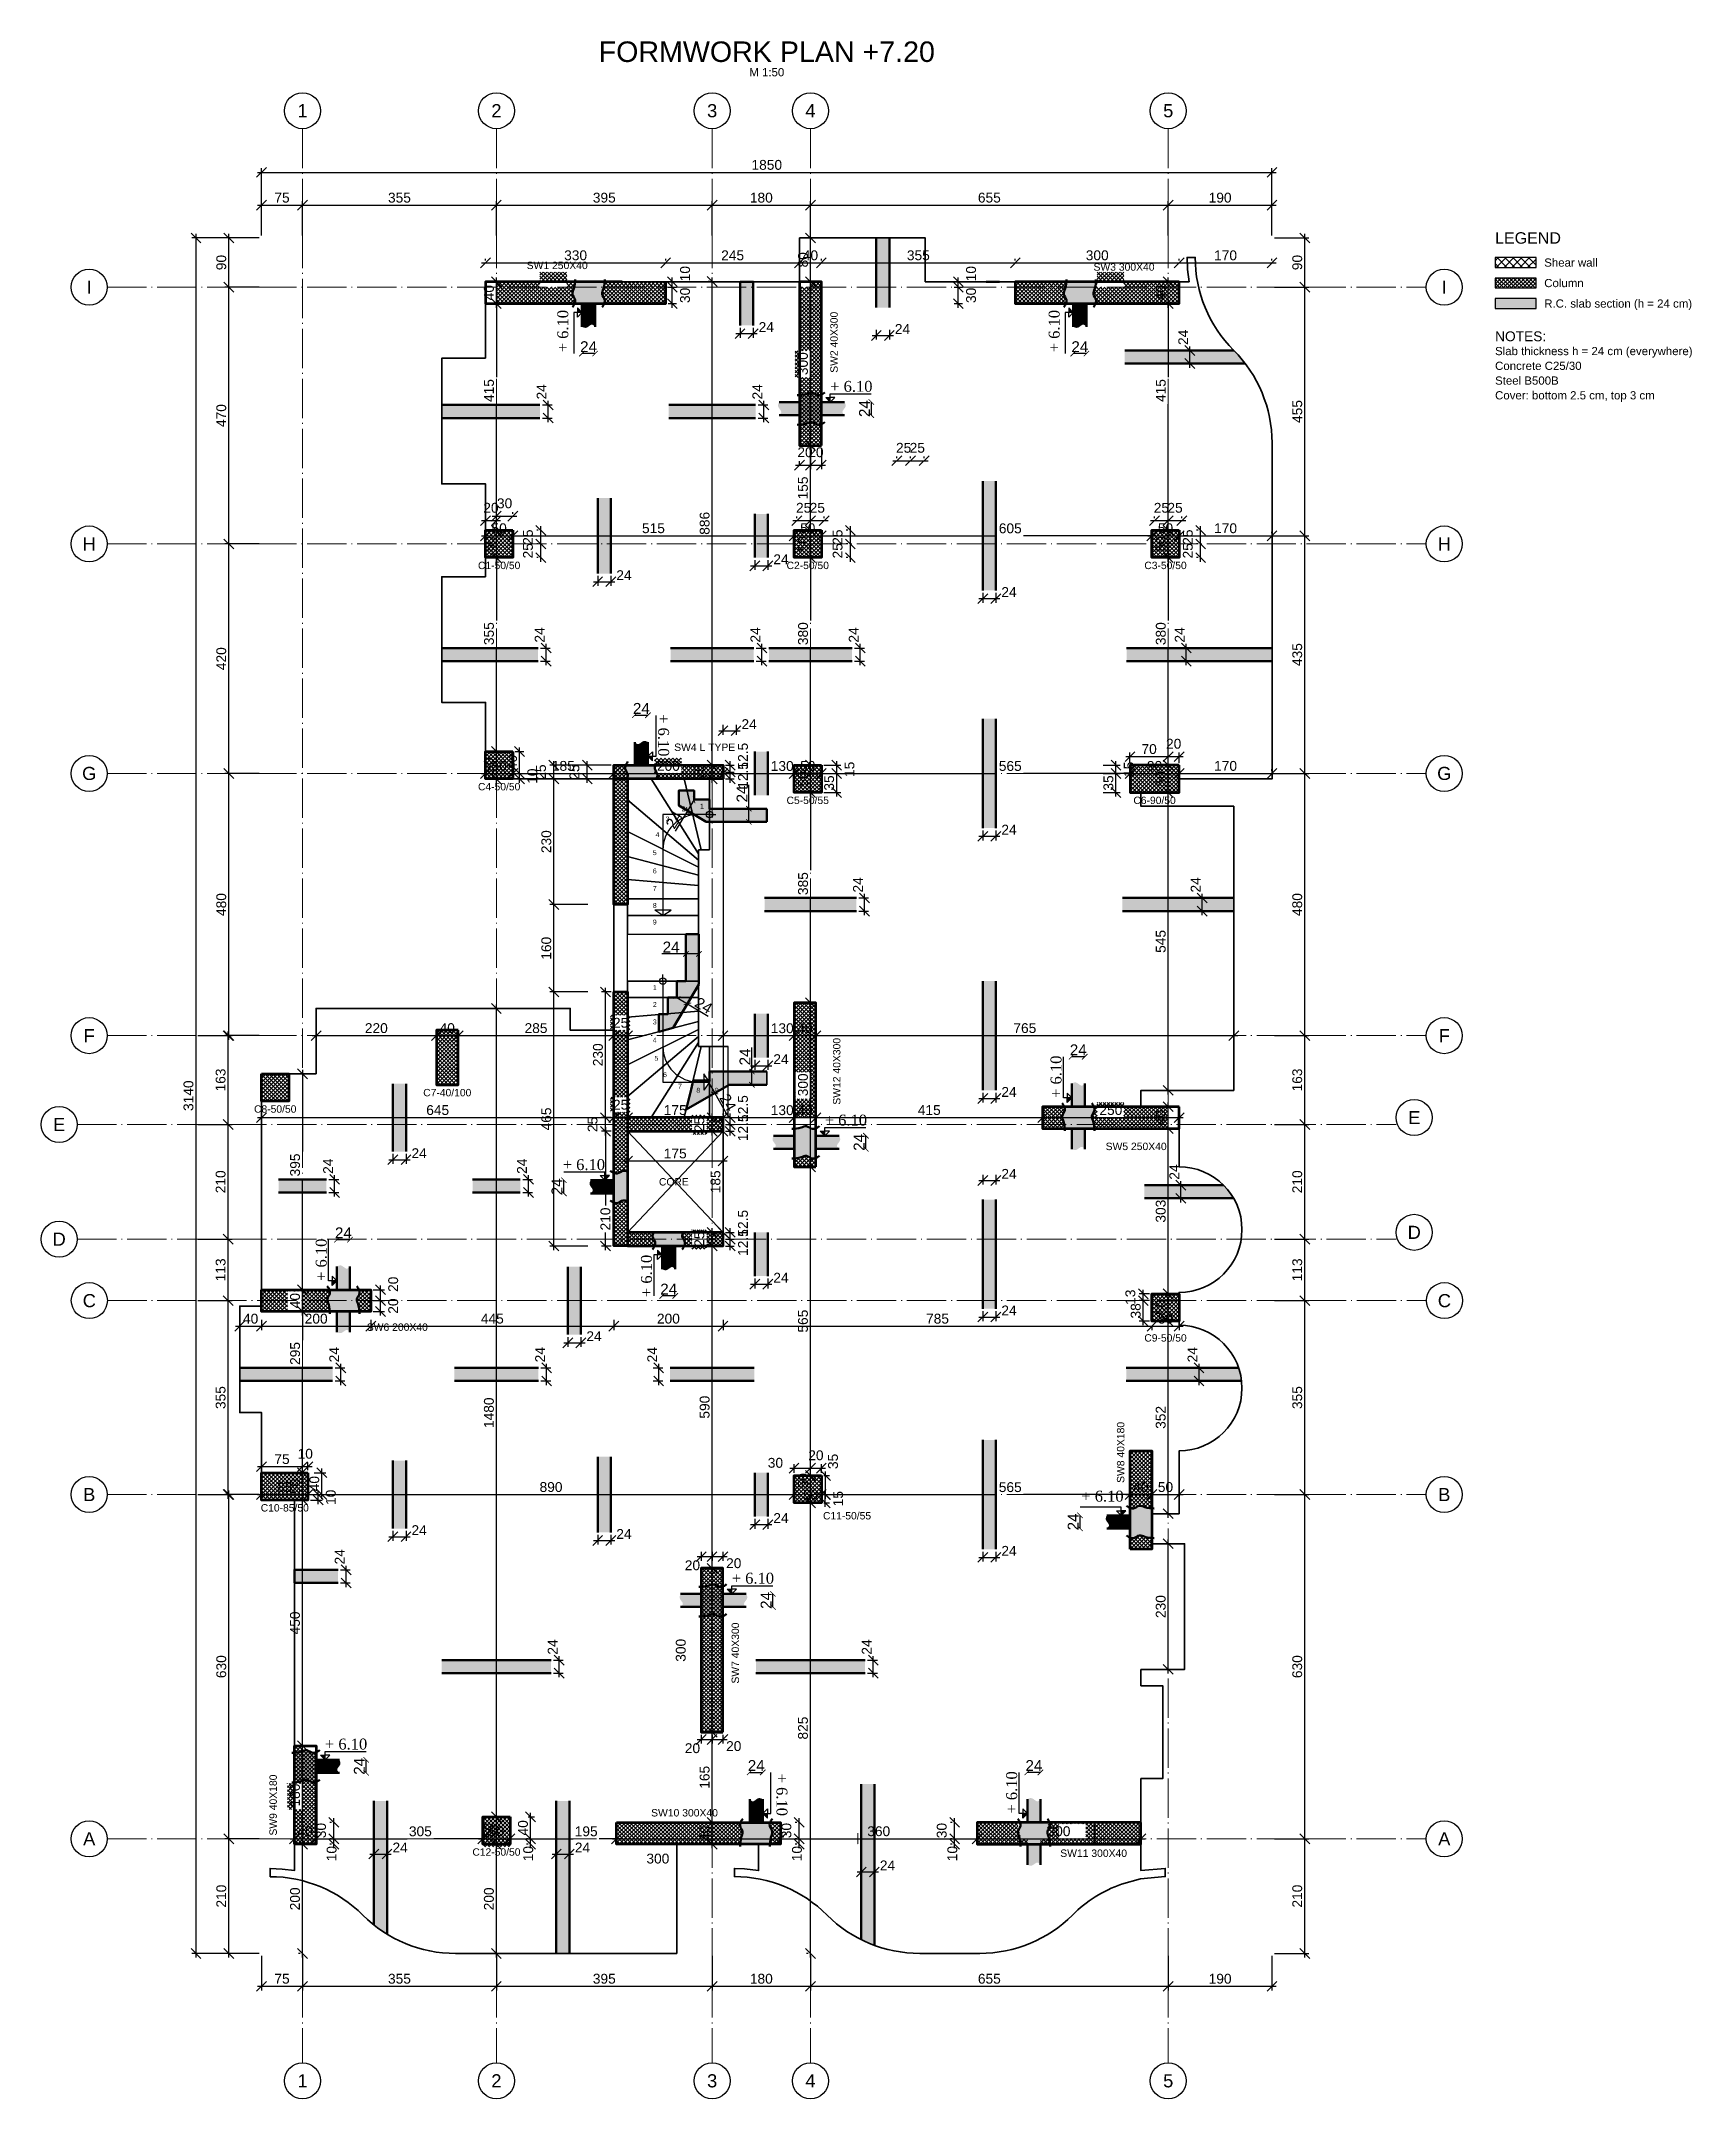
# Model space of a CAD drawing. Header units: millimetres. Extents: x 18 to 3041, y 10 to 3776.
import ezdxf
from ezdxf.enums import TextEntityAlignment as Align

# ---------------------------------------------------------------- set-up
doc = ezdxf.new("R2010")
doc.units = ezdxf.units.MM
doc.linetypes.add('ZWCAD_ISO04W100', pattern=[30.5, 24, -3, 0.5, -3])
for name, color, linetype in [('3DSTAIR', 43, 'Continuous'), ('Draw', 7, 'Continuous'), ('FLOOR', 3, 'Continuous'), ('FW_AXIS', 7, 'Continuous'), ('FW_COLUMN_HATCH', 8, 'Continuous'), ('FW_DIM', 7, 'Continuous'), ('FW_OPENING', 1, 'Continuous'), ('FW_SLAB_SECTION', 8, 'Continuous'), ('FW_TEXT', 7, 'Continuous'), ('FW_WALL_HATCH', 8, 'Continuous'), ('LAYER-FROZEN', 7, 'Continuous'), ('LAYER-ON', 4, 'Continuous'), ('OPENING', 7, 'Continuous'), ('STAIR', 3, 'Continuous'), ('text', 7, 'Continuous')]:
    doc.layers.add(name, color=color, linetype=linetype)
for name, color, linetype, lineweight in [('AXIS LINES', 255, 'ZWCAD_ISO04W100', 13), ('COLUMN', 140, 'Continuous', 53), ('dimensions', 255, 'Continuous', 15), ('Draw thick', 7, 'Continuous', 50), ('SLAB OUTLINE', 3, 'Continuous', 35), ('WALL', 10, 'Continuous', 53)]:
    doc.layers.add(name, color=color, linetype=linetype, lineweight=lineweight)
doc.styles.add('10', font='times.ttf', dxfattribs={"height": 10})
doc.styles.add('REBAR_TXT', font='arial.ttf')
doc.styles.get("Standard").update_dxf_attribs({"font": 'arial.ttf'})
doc.dimstyles.new('FW_DIM', dxfattribs={"dimtxt": 18, "dimasz": 9, "dimexe": 7.5, "dimexo": 4.5, "dimgap": 4.5, "dimtad": 1, "dimdec": 0, "dimtxsty": 'Standard', "dimtsz": 9, "dimcen": 2.5, "dimdle": 7.5, "dimclrd": 256, "dimclre": 256, "dimclrt": 7, "dimazin": 3, "dimtfac": 1, "dimtmove": 2, "dimatfit": 3, "dimarcsym": 0})
doc.dimstyles.new('M-20', dxfattribs={"dimtxt": 20, "dimasz": 10, "dimexe": 5, "dimexo": 5, "dimgap": 2.5, "dimtad": 1, "dimtxsty": 'Standard', "dimblk": 'ARCHTICK', "dimcen": 50, "dimse1": 1, "dimse2": 1, "dimadec": 0, "dimazin": 0, "dimtfac": 1, "dimtmove": 0, "dimatfit": 3, "dimfxl": 1, "dimarcsym": 0})
pattern_1 = [(45, (422.0255, -4114.1017), (-3.5921024, 3.5921024), []), (135, (422.0255, -4114.1017), (-3.5921024, -3.5921024), [])]
pattern_2 = [(45, (422.0255, -4119.1017), (-3.5921024, 3.5921024), []), (135, (422.0255, -4119.1017), (-3.5921024, -3.5921024), [])]

msp = doc.modelspace()

# ---------------------------------------------------------------- texts
at = {"layer": 'dimensions', "color": 0, "ltscale": 0.08}
for s, height, p in [('SW1 250X40', 13.5746, (907.46, 3359.162)), ('SW3 300X40', 13.5746, (1945.242, 3356.224)), ('SW4 L TYPE ', 13.57458, (1177.54, 2477.129)), ('SW5 250X40', 13.5746, (1967.45, 1746.528)), ('SW6 200X40', 13.5746, (614.722, 1415.698)), ('SW10 300X40', 13.57458, (1135.273, 526.771)), ('SW11 300X40', 13.57458, (1884.346, 452.777))]:
    msp.add_text(s, height=height, dxfattribs=at).set_placement(p)
for s, height, p in [('SW2 40X300', 13.5746, (1476.891, 3169.339)), ('SW12 40X300', 13.57458, (1481.843, 1829.636)), ('SW8 40X180', 13.5746, (2001.65, 1137.34)), ('SW7 40X300', 13.5746, (1296.148, 770.039)), ('SW9 40X180', 13.5746, (449.987, 491.818))]:
    msp.add_text(s, height=height, rotation=90, dxfattribs=at).set_placement(p)
at = {"layer": 'FW_AXIS', "color": 7, "style": 'REBAR_TXT'}
for s, p in [('1', (497.025, 3649.054)), ('2', (852.025, 3649.054)), ('3', (1247.025, 3649.054)), ('4', (1427.025, 3649.054)), ('5', (2082.025, 3649.054)), ('I', (106.451, 3326.01)), ('I', (2587.438, 3326.01)), ('H', (106.451, 2856.01)), ('H', (2587.438, 2856.01)), ('G', (106.451, 2436.01)), ('G', (2587.438, 2436.01)), ('F', (106.451, 1956.01)), ('F', (2587.438, 1956.01)), ('E', (2532.438, 1806.01)), ('E', (51.451, 1793.51)), ('D', (51.451, 1583.51)), ('D', (2532.438, 1596.01)), ('C', (106.678, 1471.01)), ('C', (2587.665, 1471.01)), ('B', (106.451, 1116.01)), ('B', (2587.438, 1116.01)), ('A', (106.451, 486.01)), ('A', (2587.438, 486.01)), ('1', (497.025, 42.942)), ('2', (852.025, 42.942)), ('3', (1247.025, 42.942)), ('4', (1427.025, 42.942)), ('5', (2082.025, 42.942))]:
    msp.add_text(s, height=24, dxfattribs=at).set_placement(p, align=Align.MIDDLE_CENTER)
at = {"layer": 'FW_TEXT', "color": 7, "style": 'REBAR_TXT'}
for s, height, p in [('FORMWORK PLAN +7.20', 37.5, (1347.025, 3757.054)), ('M 1:50', 15, (1347.025, 3719.554)), ('CORE ', 13.5, (1179.426, 1688.51))]:
    msp.add_text(s, height=height, dxfattribs=at).set_placement(p, align=Align.MIDDLE_CENTER)
for s, height, p in [('LEGEND', 21, (2680.438, 3416.11)), ('Shear wall', 15, (2770.438, 3371.11)), ('Column', 15, (2770.438, 3333.61)), ('R.C. slab section (h = 24 cm)', 15, (2770.438, 3296.11)), ('NOTES:', 18, (2680.438, 3236.11)), ('Slab thickness h = 24 cm (everywhere)', 15, (2680.438, 3209.11)), ('Concrete C25/30', 15, (2680.438, 3182.11)), ('Steel B500B', 15, (2680.438, 3155.11)), ('Cover: bottom 2.5 cm, top 3 cm', 15, (2680.438, 3128.11))]:
    msp.add_text(s, height=height, dxfattribs=at).set_placement(p, align=Align.MIDDLE_LEFT)
for s, p in [('C1-50/50', (857.025, 2823.51)), ('C2-50/50', (1422.025, 2823.51)), ('C3-50/50', (2077.025, 2823.51)), ('C4-50/50', (857.025, 2418.51)), ('C5-50/55', (1422.025, 2393.51)), ('C6-90/50', (2057.025, 2393.51)), ('C7-40/100', (762.025, 1858.51)), ('C8-50/50', (447.025, 1828.51)), ('C9-50/50', (2077.025, 1409.536)), ('C10-85/50', (464.525, 1098.51)), ('C11-50/55', (1493.958, 1083.99)), ('C12-50/50', (852.025, 468.51))]:
    msp.add_text(s, height=13.5, dxfattribs=at).set_placement(p, align=Align.TOP_CENTER)
at = {"layer": 'text', "char_height": 20, "style": '10'}
for insert, attachment_point, rotation in [((983.99, 3284.324), 9, 90), ((1883.557, 3284.324), 9, 90), ((1168.124, 2544.517), 1, 270), ((1866.606, 1919.517), 3, 90), ((521.151, 1584.517), 3, 90), ((1116.705, 1477.503), 1, 90), ((1364.384, 527.696), 9, 270), ((1785.397, 609.517), 3, 90)]:
    msp.add_mtext_dynamic_manual_height_columns('+ 6.10', width=98.50674, gutter_width=50, heights=[-20.404], dxfattribs=dict(at, insert=insert, attachment_point=attachment_point, rotation=rotation))
for insert, attachment_point in [((1540.532, 3154.479), 3), ((1530.532, 1811.425), 3), ((973.419, 1729.986), 1), ((2000.339, 1102.691), 9), ((1360.332, 972.95), 3), ((615.532, 669.355), 3)]:
    msp.add_mtext_dynamic_manual_height_columns('+ 6.10', width=98.50674, gutter_width=50, heights=[-20.404], dxfattribs=dict(at, insert=insert, attachment_point=attachment_point))

# ---------------------------------------------------------------- blocks, each defined once
blk = doc.blocks.new('*D272')
at = {"layer": 'Defpoints', "color": 0}
for p in [(961.6, 473), (985.6, 473), (985.6, 458)]:
    blk.add_point(p, dxfattribs=at)
at = {"layer": 'FW_DIM', "lineweight": -2}
for p, q in [((970.6, 467), (952.6, 449)), ((954.1, 458), (993.1, 458)), ((961.6, 468.5), (961.6, 450.5)), ((976.6, 449), (994.6, 467)), ((985.6, 468.5), (985.6, 450.5))]:
    blk.add_line(p, q, dxfattribs=at)
at = {"layer": 'FW_DIM', "color": 7, "insert": (1009.6, 470), "char_height": 18, "attachment_point": 5}
blk.add_mtext('24', dxfattribs=at)
blk = doc.blocks.new('*D273')
at = {"layer": 'Defpoints', "color": 0}
for p in [(1520, 440.2), (1544, 440.2), (1544, 425.2)]:
    blk.add_point(p, dxfattribs=at)
at = {"layer": 'FW_DIM', "lineweight": -2}
for p, q in [((1529, 434.2), (1511, 416.2)), ((1512.5, 425.2), (1551.5, 425.2)), ((1520, 435.7), (1520, 417.7)), ((1535, 416.2), (1553, 434.2)), ((1544, 435.7), (1544, 417.7))]:
    blk.add_line(p, q, dxfattribs=at)
at = {"layer": 'FW_DIM', "color": 7, "insert": (1568, 437.2), "char_height": 18, "attachment_point": 5}
blk.add_mtext('24', dxfattribs=at)
blk = doc.blocks.new('*D274')
at = {"layer": 'Defpoints', "color": 0}
for p in [(662.5, 1053.9), (686.5, 1053.9), (686.5, 1038.9)]:
    blk.add_point(p, dxfattribs=at)
at = {"layer": 'FW_DIM', "lineweight": -2}
for p, q in [((671.5, 1047.9), (653.5, 1029.9)), ((655, 1038.9), (694, 1038.9)), ((662.5, 1049.4), (662.5, 1031.4)), ((677.5, 1029.9), (695.5, 1047.9)), ((686.5, 1049.4), (686.5, 1031.4))]:
    blk.add_line(p, q, dxfattribs=at)
at = {"layer": 'FW_DIM', "color": 7, "insert": (710.5, 1050.9), "char_height": 18, "attachment_point": 5}
blk.add_mtext('24', dxfattribs=at)
blk = doc.blocks.new('*D275')
at = {"layer": 'Defpoints', "color": 0}
for p in [(1037.5, 1046.9), (1061.5, 1046.9), (1061.5, 1031.9)]:
    blk.add_point(p, dxfattribs=at)
at = {"layer": 'FW_DIM', "lineweight": -2}
for p, q in [((1046.5, 1040.9), (1028.5, 1022.9)), ((1030, 1031.9), (1069, 1031.9)), ((1037.5, 1042.4), (1037.5, 1024.4)), ((1052.5, 1022.9), (1070.5, 1040.9)), ((1061.5, 1042.4), (1061.5, 1024.4))]:
    blk.add_line(p, q, dxfattribs=at)
at = {"layer": 'FW_DIM', "color": 7, "insert": (1085.5, 1043.9), "char_height": 18, "attachment_point": 5}
blk.add_mtext('24', dxfattribs=at)
blk = doc.blocks.new('*D276')
at = {"layer": 'Defpoints', "color": 0}
for p in [(1325, 1076), (1349, 1076), (1349, 1061)]:
    blk.add_point(p, dxfattribs=at)
at = {"layer": 'FW_DIM', "lineweight": -2}
for p, q in [((1334, 1070), (1316, 1052)), ((1317.5, 1061), (1356.5, 1061)), ((1325, 1071.5), (1325, 1053.5)), ((1340, 1052), (1358, 1070)), ((1349, 1071.5), (1349, 1053.5))]:
    blk.add_line(p, q, dxfattribs=at)
at = {"layer": 'FW_DIM', "color": 7, "insert": (1373, 1073), "char_height": 18, "attachment_point": 5}
blk.add_mtext('24', dxfattribs=at)
blk = doc.blocks.new('*D277')
at = {"layer": 'Defpoints', "color": 0}
for p in [(1742.5, 1016), (1766.5, 1016), (1766.5, 1001)]:
    blk.add_point(p, dxfattribs=at)
at = {"layer": 'FW_DIM', "lineweight": -2}
for p, q in [((1751.5, 1010), (1733.5, 992)), ((1735, 1001), (1774, 1001)), ((1742.5, 1011.5), (1742.5, 993.5)), ((1757.5, 992), (1775.5, 1010)), ((1766.5, 1011.5), (1766.5, 993.5))]:
    blk.add_line(p, q, dxfattribs=at)
at = {"layer": 'FW_DIM', "color": 7, "insert": (1790.5, 1013), "char_height": 18, "attachment_point": 5}
blk.add_mtext('24', dxfattribs=at)
blk = doc.blocks.new('*D278')
at = {"layer": 'Defpoints', "color": 0}
for p in [(982.7, 1408.9), (1006.7, 1408.9), (1006.7, 1393.9)]:
    blk.add_point(p, dxfattribs=at)
at = {"layer": 'FW_DIM', "lineweight": -2}
for p, q in [((991.7, 1402.9), (973.7, 1384.9)), ((975.2, 1393.9), (1014.2, 1393.9)), ((982.7, 1404.4), (982.7, 1386.4)), ((997.7, 1384.9), (1015.7, 1402.9)), ((1006.7, 1404.4), (1006.7, 1386.4))]:
    blk.add_line(p, q, dxfattribs=at)
at = {"layer": 'FW_DIM', "color": 7, "insert": (1030.7, 1405.9), "char_height": 18, "attachment_point": 5}
blk.add_mtext('24', dxfattribs=at)
blk = doc.blocks.new('*D279')
at = {"layer": 'Defpoints', "color": 0}
for p in [(1325, 1516), (1349, 1516), (1349, 1501)]:
    blk.add_point(p, dxfattribs=at)
at = {"layer": 'FW_DIM', "lineweight": -2}
for p, q in [((1334, 1510), (1316, 1492)), ((1325, 1511.5), (1325, 1493.5)), ((1340, 1492), (1358, 1510)), ((1349, 1511.5), (1349, 1493.5)), ((1317.5, 1501), (1356.5, 1501))]:
    blk.add_line(p, q, dxfattribs=at)
at = {"layer": 'FW_DIM', "color": 7, "insert": (1373, 1513), "char_height": 18, "attachment_point": 5}
blk.add_mtext('24', dxfattribs=at)
blk = doc.blocks.new('*D280')
at = {"layer": 'Defpoints', "color": 0}
for p in [(1742.5, 1456), (1766.5, 1456), (1766.5, 1441)]:
    blk.add_point(p, dxfattribs=at)
at = {"layer": 'FW_DIM', "lineweight": -2}
for p, q in [((1751.5, 1450), (1733.5, 1432)), ((1735, 1441), (1774, 1441)), ((1742.5, 1451.5), (1742.5, 1433.5)), ((1757.5, 1432), (1775.5, 1450)), ((1766.5, 1451.5), (1766.5, 1433.5))]:
    blk.add_line(p, q, dxfattribs=at)
at = {"layer": 'FW_DIM', "color": 7, "insert": (1790.5, 1453), "char_height": 18, "attachment_point": 5}
blk.add_mtext('24', dxfattribs=at)
blk = doc.blocks.new('*D281')
at = {"layer": 'Defpoints', "color": 0}
for p in [(662.5, 1743.9), (686.5, 1743.9), (686.5, 1728.9)]:
    blk.add_point(p, dxfattribs=at)
at = {"layer": 'FW_DIM', "lineweight": -2}
for p, q in [((671.5, 1737.9), (653.5, 1719.9)), ((662.5, 1739.4), (662.5, 1721.4)), ((677.5, 1719.9), (695.5, 1737.9)), ((686.5, 1739.4), (686.5, 1721.4)), ((655, 1728.9), (694, 1728.9))]:
    blk.add_line(p, q, dxfattribs=at)
at = {"layer": 'FW_DIM', "color": 7, "insert": (710.5, 1740.9), "char_height": 18, "attachment_point": 5}
blk.add_mtext('24', dxfattribs=at)
blk = doc.blocks.new('*D282')
at = {"layer": 'Defpoints', "color": 0}
for p in [(1742.5, 1706), (1766.5, 1706), (1766.5, 1691)]:
    blk.add_point(p, dxfattribs=at)
at = {"layer": 'FW_DIM', "lineweight": -2}
for p, q in [((1751.5, 1700), (1733.5, 1682)), ((1742.5, 1701.5), (1742.5, 1683.5)), ((1757.5, 1682), (1775.5, 1700)), ((1766.5, 1701.5), (1766.5, 1683.5)), ((1735, 1691), (1774, 1691))]:
    blk.add_line(p, q, dxfattribs=at)
at = {"layer": 'FW_DIM', "color": 7, "insert": (1790.5, 1703), "char_height": 18, "attachment_point": 5}
blk.add_mtext('24', dxfattribs=at)
blk = doc.blocks.new('*D283')
at = {"layer": 'Defpoints', "color": 0}
for p in [(1325, 1916), (1349, 1916), (1349, 1901)]:
    blk.add_point(p, dxfattribs=at)
at = {"layer": 'FW_DIM', "lineweight": -2}
for p, q in [((1334, 1910), (1316, 1892)), ((1317.5, 1901), (1356.5, 1901)), ((1325, 1911.5), (1325, 1893.5)), ((1340, 1892), (1358, 1910)), ((1349, 1911.5), (1349, 1893.5))]:
    blk.add_line(p, q, dxfattribs=at)
at = {"layer": 'FW_DIM', "color": 7, "insert": (1373, 1913), "char_height": 18, "attachment_point": 5}
blk.add_mtext('24', dxfattribs=at)
blk = doc.blocks.new('*D284')
at = {"layer": 'Defpoints', "color": 0}
for p in [(1742.5, 1856), (1766.5, 1856), (1766.5, 1841)]:
    blk.add_point(p, dxfattribs=at)
at = {"layer": 'FW_DIM', "lineweight": -2}
for p, q in [((1751.5, 1850), (1733.5, 1832)), ((1742.5, 1851.5), (1742.5, 1833.5)), ((1757.5, 1832), (1775.5, 1850)), ((1766.5, 1851.5), (1766.5, 1833.5)), ((1735, 1841), (1774, 1841))]:
    blk.add_line(p, q, dxfattribs=at)
at = {"layer": 'FW_DIM', "color": 7, "insert": (1790.5, 1853), "char_height": 18, "attachment_point": 5}
blk.add_mtext('24', dxfattribs=at)
blk = doc.blocks.new('*D285')
at = {"layer": 'Defpoints', "color": 0}
for p in [(1266.7, 2529.2), (1290.7, 2529.2), (1290.7, 2514.2)]:
    blk.add_point(p, dxfattribs=at)
at = {"layer": 'FW_DIM', "lineweight": -2}
for p, q in [((1266.7, 2524.7), (1266.7, 2506.7)), ((1290.7, 2524.7), (1290.7, 2506.7)), ((1275.7, 2523.2), (1257.7, 2505.2)), ((1259.2, 2514.2), (1298.2, 2514.2)), ((1281.7, 2505.2), (1299.7, 2523.2))]:
    blk.add_line(p, q, dxfattribs=at)
at = {"layer": 'FW_DIM', "color": 7, "insert": (1314.7, 2526.2), "char_height": 18, "attachment_point": 5}
blk.add_mtext('24', dxfattribs=at)
blk = doc.blocks.new('*D286')
at = {"layer": 'Defpoints', "color": 0}
for p in [(1742.5, 2336), (1766.5, 2336), (1766.5, 2321)]:
    blk.add_point(p, dxfattribs=at)
at = {"layer": 'FW_DIM', "lineweight": -2}
for p, q in [((1751.5, 2330), (1733.5, 2312)), ((1735, 2321), (1774, 2321)), ((1742.5, 2331.5), (1742.5, 2313.5)), ((1757.5, 2312), (1775.5, 2330)), ((1766.5, 2331.5), (1766.5, 2313.5))]:
    blk.add_line(p, q, dxfattribs=at)
at = {"layer": 'FW_DIM', "color": 7, "insert": (1790.5, 2333), "char_height": 18, "attachment_point": 5}
blk.add_mtext('24', dxfattribs=at)
blk = doc.blocks.new('*D287')
at = {"layer": 'Defpoints', "color": 0}
for p in [(1037.5, 2801.9), (1061.5, 2801.9), (1061.5, 2786.9)]:
    blk.add_point(p, dxfattribs=at)
at = {"layer": 'FW_DIM', "lineweight": -2}
for p, q in [((1046.5, 2795.9), (1028.5, 2777.9)), ((1037.5, 2797.4), (1037.5, 2779.4)), ((1052.5, 2777.9), (1070.5, 2795.9)), ((1061.5, 2797.4), (1061.5, 2779.4)), ((1030, 2786.9), (1069, 2786.9))]:
    blk.add_line(p, q, dxfattribs=at)
at = {"layer": 'FW_DIM', "color": 7, "insert": (1085.5, 2798.9), "char_height": 18, "attachment_point": 5}
blk.add_mtext('24', dxfattribs=at)
blk = doc.blocks.new('*D288')
at = {"layer": 'Defpoints', "color": 0}
for p in [(1325, 2831), (1349, 2831), (1349, 2816)]:
    blk.add_point(p, dxfattribs=at)
at = {"layer": 'FW_DIM', "lineweight": -2}
for p, q in [((1334, 2825), (1316, 2807)), ((1325, 2826.5), (1325, 2808.5)), ((1340, 2807), (1358, 2825)), ((1349, 2826.5), (1349, 2808.5)), ((1317.5, 2816), (1356.5, 2816))]:
    blk.add_line(p, q, dxfattribs=at)
at = {"layer": 'FW_DIM', "color": 7, "insert": (1373, 2828), "char_height": 18, "attachment_point": 5}
blk.add_mtext('24', dxfattribs=at)
blk = doc.blocks.new('*D289')
at = {"layer": 'Defpoints', "color": 0}
for p in [(1742.5, 2771), (1766.5, 2771), (1766.5, 2756)]:
    blk.add_point(p, dxfattribs=at)
at = {"layer": 'FW_DIM', "lineweight": -2}
for p, q in [((1751.5, 2765), (1733.5, 2747)), ((1735, 2756), (1774, 2756)), ((1742.5, 2766.5), (1742.5, 2748.5)), ((1757.5, 2747), (1775.5, 2765)), ((1766.5, 2766.5), (1766.5, 2748.5))]:
    blk.add_line(p, q, dxfattribs=at)
at = {"layer": 'FW_DIM', "color": 7, "insert": (1790.5, 2768), "char_height": 18, "attachment_point": 5}
blk.add_mtext('24', dxfattribs=at)
blk = doc.blocks.new('*D290')
at = {"layer": 'Defpoints', "color": 0}
for p in [(552, 1348), (552, 1324), (567, 1348)]:
    blk.add_point(p, dxfattribs=at)
at = {"layer": 'FW_DIM', "lineweight": -2}
for p, q in [((576, 1339), (558, 1357)), ((556.5, 1348), (574.5, 1348)), ((556.5, 1324), (574.5, 1324)), ((558, 1333), (576, 1315)), ((567, 1316.5), (567, 1355.5))]:
    blk.add_line(p, q, dxfattribs=at)
at = {"layer": 'FW_DIM', "color": 7, "insert": (555, 1372), "char_height": 18, "attachment_point": 5, "rotation": 90}
blk.add_mtext('24', dxfattribs=at)
blk = doc.blocks.new('*D291')
at = {"layer": 'Defpoints', "color": 0}
for p in [(540.8, 1693), (540.8, 1669), (555.8, 1693)]:
    blk.add_point(p, dxfattribs=at)
at = {"layer": 'FW_DIM', "lineweight": -2}
for p, q in [((564.8, 1684), (546.8, 1702)), ((555.8, 1661.5), (555.8, 1700.5)), ((545.3, 1693), (563.3, 1693)), ((545.3, 1669), (563.3, 1669)), ((546.8, 1678), (564.8, 1660))]:
    blk.add_line(p, q, dxfattribs=at)
at = {"layer": 'FW_DIM', "color": 7, "insert": (543.8, 1717), "char_height": 18, "attachment_point": 5, "rotation": 90}
blk.add_mtext('24', dxfattribs=at)
blk = doc.blocks.new('*D292')
at = {"layer": 'Defpoints', "color": 0}
for p in [(952, 813), (967, 813), (952, 789)]:
    blk.add_point(p, dxfattribs=at)
at = {"layer": 'FW_DIM', "lineweight": -2}
for p, q in [((956.5, 813), (974.5, 813)), ((976, 804), (958, 822)), ((958, 798), (976, 780)), ((967, 781.5), (967, 820.5)), ((956.5, 789), (974.5, 789))]:
    blk.add_line(p, q, dxfattribs=at)
at = {"layer": 'FW_DIM', "color": 7, "insert": (955, 837), "char_height": 18, "attachment_point": 5, "rotation": 90}
blk.add_mtext('24', dxfattribs=at)
blk = doc.blocks.new('*D293')
at = {"layer": 'Defpoints', "color": 0}
for p in [(929, 1348), (929, 1324), (944, 1348)]:
    blk.add_point(p, dxfattribs=at)
at = {"layer": 'FW_DIM', "lineweight": -2}
for p, q in [((953, 1339), (935, 1357)), ((933.5, 1348), (951.5, 1348)), ((933.5, 1324), (951.5, 1324)), ((935, 1333), (953, 1315)), ((944, 1316.5), (944, 1355.5))]:
    blk.add_line(p, q, dxfattribs=at)
at = {"layer": 'FW_DIM', "color": 7, "insert": (932, 1372), "char_height": 18, "attachment_point": 5, "rotation": 90}
blk.add_mtext('24', dxfattribs=at)
blk = doc.blocks.new('*D294')
at = {"layer": 'Defpoints', "color": 0}
for p in [(895.8, 1693), (895.8, 1669), (910.8, 1693)]:
    blk.add_point(p, dxfattribs=at)
at = {"layer": 'FW_DIM', "lineweight": -2}
for p, q in [((919.8, 1684), (901.8, 1702)), ((910.8, 1661.5), (910.8, 1700.5)), ((900.3, 1693), (918.3, 1693)), ((900.3, 1669), (918.3, 1669)), ((901.8, 1678), (919.8, 1660))]:
    blk.add_line(p, q, dxfattribs=at)
at = {"layer": 'FW_DIM', "color": 7, "insert": (898.8, 1717), "char_height": 18, "attachment_point": 5, "rotation": 90}
blk.add_mtext('24', dxfattribs=at)
blk = doc.blocks.new('*D295')
at = {"layer": 'Defpoints', "color": 0}
for p in [(928.2, 2665.5), (928.2, 2641.5), (943.2, 2665.5)]:
    blk.add_point(p, dxfattribs=at)
at = {"layer": 'FW_DIM', "lineweight": -2}
for p, q in [((952.2, 2656.5), (934.2, 2674.5)), ((932.7, 2665.5), (950.7, 2665.5)), ((932.7, 2641.5), (950.7, 2641.5)), ((934.2, 2650.5), (952.2, 2632.5)), ((943.2, 2634), (943.2, 2673))]:
    blk.add_line(p, q, dxfattribs=at)
at = {"layer": 'FW_DIM', "color": 7, "insert": (931.2, 2689.5), "char_height": 18, "attachment_point": 5, "rotation": 90}
blk.add_mtext('24', dxfattribs=at)
blk = doc.blocks.new('*D296')
at = {"layer": 'Defpoints', "color": 0}
for p in [(931.7, 3110.5), (946.7, 3110.5), (931.7, 3086.5)]:
    blk.add_point(p, dxfattribs=at)
at = {"layer": 'FW_DIM', "lineweight": -2}
for p, q in [((936.2, 3110.5), (954.2, 3110.5)), ((955.7, 3101.5), (937.7, 3119.5)), ((937.7, 3095.5), (955.7, 3077.5)), ((946.7, 3079), (946.7, 3118)), ((936.2, 3086.5), (954.2, 3086.5))]:
    blk.add_line(p, q, dxfattribs=at)
at = {"layer": 'FW_DIM', "color": 7, "insert": (934.7, 3134.5), "char_height": 18, "attachment_point": 5, "rotation": 90}
blk.add_mtext('24', dxfattribs=at)
blk = doc.blocks.new('*D297')
at = {"layer": 'Defpoints', "color": 0}
for p in [(1134.2, 1348), (1134.2, 1324), (1149.2, 1348)]:
    blk.add_point(p, dxfattribs=at)
at = {"layer": 'FW_DIM', "lineweight": -2}
for p, q in [((1158.2, 1339), (1140.2, 1357)), ((1138.7, 1348), (1156.7, 1348)), ((1138.7, 1324), (1156.7, 1324)), ((1140.2, 1333), (1158.2, 1315)), ((1149.2, 1316.5), (1149.2, 1355.5))]:
    blk.add_line(p, q, dxfattribs=at)
at = {"layer": 'FW_DIM', "color": 7, "insert": (1137.2, 1372), "char_height": 18, "attachment_point": 5, "rotation": 90}
blk.add_mtext('24', dxfattribs=at)
blk = doc.blocks.new('*D298')
at = {"layer": 'Defpoints', "color": 0}
for p in [(1323.2, 2665.5), (1323.2, 2641.5), (1338.2, 2665.5)]:
    blk.add_point(p, dxfattribs=at)
at = {"layer": 'FW_DIM', "lineweight": -2}
for p, q in [((1347.2, 2656.5), (1329.2, 2674.5)), ((1327.7, 2665.5), (1345.7, 2665.5)), ((1327.7, 2641.5), (1345.7, 2641.5)), ((1329.2, 2650.5), (1347.2, 2632.5)), ((1338.2, 2634), (1338.2, 2673))]:
    blk.add_line(p, q, dxfattribs=at)
at = {"layer": 'FW_DIM', "color": 7, "insert": (1326.2, 2689.5), "char_height": 18, "attachment_point": 5, "rotation": 90}
blk.add_mtext('24', dxfattribs=at)
blk = doc.blocks.new('*D299')
at = {"layer": 'Defpoints', "color": 0}
for p in [(1326.7, 3110.5), (1341.7, 3110.5), (1326.7, 3086.5)]:
    blk.add_point(p, dxfattribs=at)
at = {"layer": 'FW_DIM', "lineweight": -2}
for p, q in [((1331.2, 3110.5), (1349.2, 3110.5)), ((1350.7, 3101.5), (1332.7, 3119.5)), ((1332.7, 3095.5), (1350.7, 3077.5)), ((1341.7, 3079), (1341.7, 3118)), ((1331.2, 3086.5), (1349.2, 3086.5))]:
    blk.add_line(p, q, dxfattribs=at)
at = {"layer": 'FW_DIM', "color": 7, "insert": (1329.7, 3134.5), "char_height": 18, "attachment_point": 5, "rotation": 90}
blk.add_mtext('24', dxfattribs=at)
blk = doc.blocks.new('*D300')
at = {"layer": 'Defpoints', "color": 0}
for p in [(1527, 813), (1542, 813), (1527, 789)]:
    blk.add_point(p, dxfattribs=at)
at = {"layer": 'FW_DIM', "lineweight": -2}
for p, q in [((1531.5, 813), (1549.5, 813)), ((1551, 804), (1533, 822)), ((1533, 798), (1551, 780)), ((1542, 781.5), (1542, 820.5)), ((1531.5, 789), (1549.5, 789))]:
    blk.add_line(p, q, dxfattribs=at)
at = {"layer": 'FW_DIM', "color": 7, "insert": (1530, 837), "char_height": 18, "attachment_point": 5, "rotation": 90}
blk.add_mtext('24', dxfattribs=at)
blk = doc.blocks.new('*D301')
at = {"layer": 'Defpoints', "color": 0}
for p in [(1511, 2208), (1526, 2208), (1511, 2184)]:
    blk.add_point(p, dxfattribs=at)
at = {"layer": 'FW_DIM', "lineweight": -2}
for p, q in [((1515.5, 2208), (1533.5, 2208)), ((1535, 2199), (1517, 2217)), ((1517, 2193), (1535, 2175)), ((1526, 2176.5), (1526, 2215.5)), ((1515.5, 2184), (1533.5, 2184))]:
    blk.add_line(p, q, dxfattribs=at)
at = {"layer": 'FW_DIM', "color": 7, "insert": (1514, 2232), "char_height": 18, "attachment_point": 5, "rotation": 90}
blk.add_mtext('24', dxfattribs=at)
blk = doc.blocks.new('*D302')
at = {"layer": 'Defpoints', "color": 0}
for p in [(1503.2, 2665.5), (1503.2, 2641.5), (1518.2, 2665.5)]:
    blk.add_point(p, dxfattribs=at)
at = {"layer": 'FW_DIM', "lineweight": -2}
for p, q in [((1527.2, 2656.5), (1509.2, 2674.5)), ((1507.7, 2665.5), (1525.7, 2665.5)), ((1507.7, 2641.5), (1525.7, 2641.5)), ((1509.2, 2650.5), (1527.2, 2632.5)), ((1518.2, 2634), (1518.2, 2673))]:
    blk.add_line(p, q, dxfattribs=at)
at = {"layer": 'FW_DIM', "color": 7, "insert": (1506.2, 2689.5), "char_height": 18, "attachment_point": 5, "rotation": 90}
blk.add_mtext('24', dxfattribs=at)
blk = doc.blocks.new('*D303')
at = {"layer": 'Defpoints', "color": 0}
for p in [(2123.4, 1348), (2123.4, 1324), (2138.4, 1348)]:
    blk.add_point(p, dxfattribs=at)
at = {"layer": 'FW_DIM', "lineweight": -2}
for p, q in [((2147.4, 1339), (2129.4, 1357)), ((2127.9, 1348), (2145.9, 1348)), ((2127.9, 1324), (2145.9, 1324)), ((2129.4, 1333), (2147.4, 1315)), ((2138.4, 1316.5), (2138.4, 1355.5))]:
    blk.add_line(p, q, dxfattribs=at)
at = {"layer": 'FW_DIM', "color": 7, "insert": (2126.4, 1372), "char_height": 18, "attachment_point": 5, "rotation": 90}
blk.add_mtext('24', dxfattribs=at)
blk = doc.blocks.new('*D304')
at = {"layer": 'Defpoints', "color": 0}
for p in [(2090.2, 1682.4), (2090.2, 1658.4), (2105.2, 1682.4)]:
    blk.add_point(p, dxfattribs=at)
at = {"layer": 'FW_DIM', "lineweight": -2}
for p, q in [((2094.7, 1682.4), (2112.7, 1682.4)), ((2094.7, 1658.4), (2112.7, 1658.4)), ((2114.2, 1673.4), (2096.2, 1691.4)), ((2096.2, 1667.4), (2114.2, 1649.4)), ((2105.2, 1650.9), (2105.2, 1689.9))]:
    blk.add_line(p, q, dxfattribs=at)
at = {"layer": 'FW_DIM', "color": 7, "insert": (2093.2, 1706.4), "char_height": 18, "attachment_point": 5, "rotation": 90}
blk.add_mtext('24', dxfattribs=at)
blk = doc.blocks.new('*D305')
at = {"layer": 'Defpoints', "color": 0}
for p in [(2129.3, 2208), (2144.3, 2208), (2129.3, 2184)]:
    blk.add_point(p, dxfattribs=at)
at = {"layer": 'FW_DIM', "lineweight": -2}
for p, q in [((2133.8, 2208), (2151.8, 2208)), ((2153.3, 2199), (2135.3, 2217)), ((2135.3, 2193), (2153.3, 2175)), ((2144.3, 2176.5), (2144.3, 2215.5)), ((2133.8, 2184), (2151.8, 2184))]:
    blk.add_line(p, q, dxfattribs=at)
at = {"layer": 'FW_DIM', "color": 7, "insert": (2132.3, 2232), "char_height": 18, "attachment_point": 5, "rotation": 90}
blk.add_mtext('24', dxfattribs=at)
blk = doc.blocks.new('*D306')
at = {"layer": 'Defpoints', "color": 0}
for p in [(2100.1, 2665.5), (2100.1, 2641.5), (2115.1, 2665.5)]:
    blk.add_point(p, dxfattribs=at)
at = {"layer": 'FW_DIM', "lineweight": -2}
for p, q in [((2124.1, 2656.5), (2106.1, 2674.5)), ((2104.6, 2665.5), (2122.6, 2665.5)), ((2104.6, 2641.5), (2122.6, 2641.5)), ((2106.1, 2650.5), (2124.1, 2632.5)), ((2115.1, 2634), (2115.1, 2673))]:
    blk.add_line(p, q, dxfattribs=at)
at = {"layer": 'FW_DIM', "color": 7, "insert": (2103.1, 2689.5), "char_height": 18, "attachment_point": 5, "rotation": 90}
blk.add_mtext('24', dxfattribs=at)
blk = doc.blocks.new('*D307')
at = {"layer": 'Defpoints', "color": 0}
for p in [(2106.5, 3210.2), (2121.5, 3210.2), (2106.5, 3186.2)]:
    blk.add_point(p, dxfattribs=at)
at = {"layer": 'FW_DIM', "lineweight": -2}
for p, q in [((2111, 3210.2), (2129, 3210.2)), ((2130.5, 3201.2), (2112.5, 3219.2)), ((2121.5, 3178.7), (2121.5, 3217.7)), ((2111, 3186.2), (2129, 3186.2)), ((2112.5, 3195.2), (2130.5, 3177.2))]:
    blk.add_line(p, q, dxfattribs=at)
at = {"layer": 'FW_DIM', "color": 7, "insert": (2109.5, 3234.2), "char_height": 18, "attachment_point": 5, "rotation": 90}
blk.add_mtext('24', dxfattribs=at)
blk = doc.blocks.new('*D308')
at = {"layer": 'Defpoints', "color": 0}
for p in [(482, 486), (522, 486), (522, 486)]:
    blk.add_point(p, dxfattribs=at)
at = {"layer": 'FW_DIM', "lineweight": -2}
for p, q in [((491, 495), (473, 477)), ((482, 490.5), (482, 493.5)), ((513, 477), (531, 495)), ((522, 490.5), (522, 493.5)), ((474.5, 486), (529.5, 486))]:
    blk.add_line(p, q, dxfattribs=at)
at = {"layer": 'FW_DIM', "color": 7, "insert": (502, 499.7), "char_height": 18, "attachment_point": 5}
blk.add_mtext('40', dxfattribs=at)
blk = doc.blocks.new('*D309')
at = {"layer": 'Defpoints', "color": 0}
for p in [(522, 486), (827, 486), (827, 486)]:
    blk.add_point(p, dxfattribs=at)
at = {"layer": 'FW_DIM', "lineweight": -2}
for p, q in [((531, 495), (513, 477)), ((522, 490.5), (522, 493.5)), ((818, 477), (836, 495)), ((827, 490.5), (827, 493.5)), ((514.5, 486), (688.3, 486)), ((834.5, 486), (737.2, 486))]:
    blk.add_line(p, q, dxfattribs=at)
at = {"layer": 'FW_DIM', "color": 7, "insert": (712.8, 499.5), "char_height": 18, "attachment_point": 5}
blk.add_mtext('305', dxfattribs=at)
blk = doc.blocks.new('*D310')
at = {"layer": 'Defpoints', "color": 0}
for p in [(827, 486), (877, 486), (877, 486)]:
    blk.add_point(p, dxfattribs=at)
at = {"layer": 'FW_DIM', "lineweight": -2}
for p, q in [((836, 495), (818, 477)), ((827, 490.5), (827, 493.5)), ((868, 477), (886, 495)), ((877, 490.5), (877, 493.5)), ((819.5, 486), (884.5, 486))]:
    blk.add_line(p, q, dxfattribs=at)
at = {"layer": 'FW_DIM', "color": 7, "insert": (852, 499.7), "char_height": 18, "attachment_point": 5}
blk.add_mtext('50', dxfattribs=at)
blk = doc.blocks.new('*D311')
at = {"layer": 'Defpoints', "color": 0}
for p in [(877, 486), (1072, 486), (1072, 486)]:
    blk.add_point(p, dxfattribs=at)
at = {"layer": 'FW_DIM', "lineweight": -2}
for p, q in [((886, 495), (868, 477)), ((877, 490.5), (877, 493.5)), ((1063, 477), (1081, 495)), ((1072, 490.5), (1072, 493.5)), ((869.5, 486), (992.8, 486)), ((1079.5, 486), (1040, 486))]:
    blk.add_line(p, q, dxfattribs=at)
at = {"layer": 'FW_DIM', "color": 7, "insert": (1016.4, 499.5), "char_height": 18, "attachment_point": 5}
blk.add_mtext('195', dxfattribs=at)
blk = doc.blocks.new('*D312')
at = {"layer": 'Defpoints', "color": 0}
for p in [(1072, 486), (1372, 486), (1372, 486)]:
    blk.add_point(p, dxfattribs=at)
at = {"layer": 'FW_DIM', "lineweight": -2}
for p, q in [((1081, 495), (1063, 477)), ((1072, 490.5), (1072, 493.5)), ((1363, 477), (1381, 495)), ((1372, 490.5), (1372, 493.5)), ((1064.5, 486), (1379.5, 486))]:
    blk.add_line(p, q, dxfattribs=at)
at = {"layer": 'FW_DIM', "color": 7, "insert": (1147.6, 449.6), "char_height": 18, "attachment_point": 5}
blk.add_mtext('300', dxfattribs=at)
blk = doc.blocks.new('*D313')
at = {"layer": 'Defpoints', "color": 0}
for p in [(1372, 486), (1732, 486), (1732, 486)]:
    blk.add_point(p, dxfattribs=at)
at = {"layer": 'FW_DIM', "lineweight": -2}
for p, q in [((1381, 495), (1363, 477)), ((1372, 490.5), (1372, 493.5)), ((1723, 477), (1741, 495)), ((1732, 490.5), (1732, 493.5)), ((1364.5, 486), (1739.5, 486))]:
    blk.add_line(p, q, dxfattribs=at)
at = {"layer": 'FW_DIM', "color": 7, "insert": (1552, 499.7), "char_height": 18, "attachment_point": 5}
blk.add_mtext('360', dxfattribs=at)
blk = doc.blocks.new('*D314')
at = {"layer": 'Defpoints', "color": 0}
for p in [(1732, 486), (2032, 486), (2032, 486)]:
    blk.add_point(p, dxfattribs=at)
at = {"layer": 'FW_DIM', "lineweight": -2}
for p, q in [((1741, 495), (1723, 477)), ((1732, 490.5), (1732, 493.5)), ((2023, 477), (2041, 495)), ((2032, 490.5), (2032, 493.5)), ((1724.5, 486), (2039.5, 486))]:
    blk.add_line(p, q, dxfattribs=at)
at = {"layer": 'FW_DIM', "color": 7, "insert": (1882, 499.7), "char_height": 18, "attachment_point": 5}
blk.add_mtext('300', dxfattribs=at)
blk = doc.blocks.new('*D315')
at = {"layer": 'Defpoints', "color": 0}
for p in [(422, 1116), (507, 1116), (507, 1116)]:
    blk.add_point(p, dxfattribs=at)
at = {"layer": 'FW_DIM', "lineweight": -2}
for p, q in [((431, 1125), (413, 1107)), ((414.5, 1116), (514.5, 1116)), ((422, 1120.5), (422, 1123.5)), ((498, 1107), (516, 1125)), ((507, 1120.5), (507, 1123.5))]:
    blk.add_line(p, q, dxfattribs=at)
at = {"layer": 'FW_DIM', "color": 7, "insert": (464.5, 1129.7), "char_height": 18, "attachment_point": 5}
blk.add_mtext('85', dxfattribs=at)
blk = doc.blocks.new('*D316')
at = {"layer": 'Defpoints', "color": 0}
for p in [(507, 1116), (1397, 1116), (1397, 1116)]:
    blk.add_point(p, dxfattribs=at)
at = {"layer": 'FW_DIM', "lineweight": -2}
for p, q in [((516, 1125), (498, 1107)), ((499.5, 1116), (1404.5, 1116)), ((507, 1120.5), (507, 1123.5)), ((1388, 1107), (1406, 1125)), ((1397, 1120.5), (1397, 1123.5))]:
    blk.add_line(p, q, dxfattribs=at)
at = {"layer": 'FW_DIM', "color": 7, "insert": (952, 1129.7), "char_height": 18, "attachment_point": 5}
blk.add_mtext('890', dxfattribs=at)
blk = doc.blocks.new('*D317')
at = {"layer": 'Defpoints', "color": 0}
for p in [(1397, 1116), (1447, 1116), (1447, 1116)]:
    blk.add_point(p, dxfattribs=at)
at = {"layer": 'FW_DIM', "lineweight": -2}
for p, q in [((1406, 1125), (1388, 1107)), ((1389.5, 1116), (1409.7, 1116)), ((1397, 1120.5), (1397, 1123.5)), ((1438, 1107), (1456, 1125)), ((1454.5, 1116), (1444.4, 1116)), ((1447, 1120.5), (1447, 1123.5))]:
    blk.add_line(p, q, dxfattribs=at)
at = {"layer": 'FW_DIM', "color": 7, "insert": (1427, 1116), "char_height": 18, "attachment_point": 5}
blk.add_mtext('50', dxfattribs=at)
blk = doc.blocks.new('*D318')
at = {"layer": 'Defpoints', "color": 0}
for p in [(1447, 1116), (2012, 1116), (2012, 1116)]:
    blk.add_point(p, dxfattribs=at)
at = {"layer": 'FW_DIM', "lineweight": -2}
for p, q in [((1456, 1125), (1438, 1107)), ((1439.5, 1116), (1768.3, 1116)), ((1447, 1120.5), (1447, 1123.5)), ((2019.5, 1116), (1817.2, 1116)), ((2003, 1107), (2021, 1125)), ((2012, 1120.5), (2012, 1123.5))]:
    blk.add_line(p, q, dxfattribs=at)
at = {"layer": 'FW_DIM', "color": 7, "insert": (1792.8, 1129.5), "char_height": 18, "attachment_point": 5}
blk.add_mtext('565', dxfattribs=at)
blk = doc.blocks.new('*D319')
at = {"layer": 'Defpoints', "color": 0}
for p in [(2012, 1116), (2052, 1116), (2052, 1116)]:
    blk.add_point(p, dxfattribs=at)
at = {"layer": 'FW_DIM', "lineweight": -2}
for p, q in [((2021, 1125), (2003, 1107)), ((2004.5, 1116), (2059.5, 1116)), ((2012, 1120.5), (2012, 1123.5)), ((2043, 1107), (2061, 1125)), ((2052, 1120.5), (2052, 1123.5))]:
    blk.add_line(p, q, dxfattribs=at)
at = {"layer": 'FW_DIM', "color": 7, "insert": (2032, 1129.7), "char_height": 18, "attachment_point": 5}
blk.add_mtext('40', dxfattribs=at)
blk = doc.blocks.new('*D320')
at = {"layer": 'Defpoints', "color": 0}
for p in [(2052, 1116), (2102, 1116), (2102, 1116)]:
    blk.add_point(p, dxfattribs=at)
at = {"layer": 'FW_DIM', "lineweight": -2}
for p, q in [((2061, 1125), (2043, 1107)), ((2044.5, 1116), (2109.5, 1116)), ((2052, 1120.5), (2052, 1123.5)), ((2093, 1107), (2111, 1125)), ((2102, 1120.5), (2102, 1123.5))]:
    blk.add_line(p, q, dxfattribs=at)
at = {"layer": 'FW_DIM', "color": 7, "insert": (2077, 1129.7), "char_height": 18, "attachment_point": 5}
blk.add_mtext('50', dxfattribs=at)
blk = doc.blocks.new('*D321')
at = {"layer": 'Defpoints', "color": 0}
for p in [(422, 1806), (1066.9, 1806), (1066.9, 1806)]:
    blk.add_point(p, dxfattribs=at)
at = {"layer": 'FW_DIM', "lineweight": -2}
for p, q in [((431, 1815), (413, 1797)), ((422, 1810.5), (422, 1813.5)), ((1057.9, 1797), (1075.9, 1815)), ((1066.9, 1810.5), (1066.9, 1813.5)), ((414.5, 1806), (1074.4, 1806))]:
    blk.add_line(p, q, dxfattribs=at)
at = {"layer": 'FW_DIM', "color": 7, "insert": (744.5, 1819.7), "char_height": 18, "attachment_point": 5}
blk.add_mtext('645', dxfattribs=at)
blk = doc.blocks.new('*D322')
at = {"layer": 'Defpoints', "color": 0}
for p in [(1066.9, 1806), (1091.9, 1806), (1091.9, 1806)]:
    blk.add_point(p, dxfattribs=at)
at = {"layer": 'FW_DIM', "lineweight": -2}
for p, q in [((1075.9, 1815), (1057.9, 1797)), ((1066.9, 1810.5), (1066.9, 1813.5)), ((1082.9, 1797), (1100.9, 1815)), ((1091.9, 1810.5), (1091.9, 1813.5)), ((1059.4, 1806), (1099.4, 1806))]:
    blk.add_line(p, q, dxfattribs=at)
at = {"layer": 'FW_DIM', "color": 7, "insert": (1079.4, 1829.5), "char_height": 18, "attachment_point": 5}
blk.add_mtext('25', dxfattribs=at)
blk = doc.blocks.new('*D323')
at = {"layer": 'Defpoints', "color": 0}
for p in [(1091.9, 1806), (1266.9, 1806), (1266.9, 1806)]:
    blk.add_point(p, dxfattribs=at)
at = {"layer": 'FW_DIM', "lineweight": -2}
for p, q in [((1100.9, 1815), (1082.9, 1797)), ((1091.9, 1810.5), (1091.9, 1813.5)), ((1257.9, 1797), (1275.9, 1815)), ((1266.9, 1810.5), (1266.9, 1813.5)), ((1084.4, 1806), (1274.4, 1806))]:
    blk.add_line(p, q, dxfattribs=at)
at = {"layer": 'FW_DIM', "color": 7, "insert": (1179.4, 1819.7), "char_height": 18, "attachment_point": 5}
blk.add_mtext('175', dxfattribs=at)
blk = doc.blocks.new('*D324')
at = {"layer": 'Defpoints', "color": 0}
for p in [(1266.9, 1806), (1397, 1806), (1397, 1806)]:
    blk.add_point(p, dxfattribs=at)
at = {"layer": 'FW_DIM', "lineweight": -2}
for p, q in [((1275.9, 1815), (1257.9, 1797)), ((1266.9, 1810.5), (1266.9, 1813.5)), ((1388, 1797), (1406, 1815)), ((1397, 1810.5), (1397, 1813.5)), ((1259.4, 1806), (1404.5, 1806))]:
    blk.add_line(p, q, dxfattribs=at)
at = {"layer": 'FW_DIM', "color": 7, "insert": (1375.3, 1819.5), "char_height": 18, "attachment_point": 5}
blk.add_mtext('130', dxfattribs=at)
blk = doc.blocks.new('*D325')
at = {"layer": 'Defpoints', "color": 0}
for p in [(1397, 1806), (1437, 1806), (1437, 1806)]:
    blk.add_point(p, dxfattribs=at)
at = {"layer": 'FW_DIM', "lineweight": -2}
for p, q in [((1406, 1815), (1388, 1797)), ((1397, 1810.5), (1397, 1813.5)), ((1428, 1797), (1446, 1815)), ((1437, 1810.5), (1437, 1813.5)), ((1389.5, 1806), (1444.5, 1806))]:
    blk.add_line(p, q, dxfattribs=at)
at = {"layer": 'FW_DIM', "color": 7, "insert": (1417, 1819.7), "char_height": 18, "attachment_point": 5}
blk.add_mtext('40', dxfattribs=at)
blk = doc.blocks.new('*D326')
at = {"layer": 'Defpoints', "color": 0}
for p in [(1437, 1806), (1852, 1806), (1852, 1806)]:
    blk.add_point(p, dxfattribs=at)
at = {"layer": 'FW_DIM', "lineweight": -2}
for p, q in [((1446, 1815), (1428, 1797)), ((1437, 1810.5), (1437, 1813.5)), ((1843, 1797), (1861, 1815)), ((1852, 1810.5), (1852, 1813.5)), ((1429.5, 1806), (1859.5, 1806))]:
    blk.add_line(p, q, dxfattribs=at)
at = {"layer": 'FW_DIM', "color": 7, "insert": (1644.5, 1819.7), "char_height": 18, "attachment_point": 5}
blk.add_mtext('415', dxfattribs=at)
blk = doc.blocks.new('*D327')
at = {"layer": 'Defpoints', "color": 0}
for p in [(1852, 1806), (2102, 1806), (2102, 1806)]:
    blk.add_point(p, dxfattribs=at)
at = {"layer": 'FW_DIM', "lineweight": -2}
for p, q in [((1861, 1815), (1843, 1797)), ((1852, 1810.5), (1852, 1813.5)), ((2093, 1797), (2111, 1815)), ((2102, 1810.5), (2102, 1813.5)), ((1844.5, 1806), (2109.5, 1806))]:
    blk.add_line(p, q, dxfattribs=at)
at = {"layer": 'FW_DIM', "color": 7, "insert": (1977, 1819.7), "char_height": 18, "attachment_point": 5}
blk.add_mtext('250', dxfattribs=at)
blk = doc.blocks.new('*D328')
at = {"layer": 'Defpoints', "color": 0}
for p in [(522.1, 1956), (742, 1956), (742, 1956)]:
    blk.add_point(p, dxfattribs=at)
at = {"layer": 'FW_DIM', "lineweight": -2}
for p, q in [((531.1, 1965), (513.1, 1947)), ((522.1, 1960.5), (522.1, 1963.5)), ((733, 1947), (751, 1965)), ((742, 1960.5), (742, 1963.5)), ((514.6, 1956), (749.5, 1956))]:
    blk.add_line(p, q, dxfattribs=at)
at = {"layer": 'FW_DIM', "color": 7, "insert": (632.1, 1969.7), "char_height": 18, "attachment_point": 5}
blk.add_mtext('220', dxfattribs=at)
blk = doc.blocks.new('*D329')
at = {"layer": 'Defpoints', "color": 0}
for p in [(742, 1956), (782, 1956), (782, 1956)]:
    blk.add_point(p, dxfattribs=at)
at = {"layer": 'FW_DIM', "lineweight": -2}
for p, q in [((751, 1965), (733, 1947)), ((742, 1960.5), (742, 1963.5)), ((773, 1947), (791, 1965)), ((782, 1960.5), (782, 1963.5)), ((734.5, 1956), (789.5, 1956))]:
    blk.add_line(p, q, dxfattribs=at)
at = {"layer": 'FW_DIM', "color": 7, "insert": (762, 1969.7), "char_height": 18, "attachment_point": 5}
blk.add_mtext('40', dxfattribs=at)
blk = doc.blocks.new('*D330')
at = {"layer": 'Defpoints', "color": 0}
for p in [(782, 1956), (1066.9, 1956), (1066.9, 1956)]:
    blk.add_point(p, dxfattribs=at)
at = {"layer": 'FW_DIM', "lineweight": -2}
for p, q in [((791, 1965), (773, 1947)), ((782, 1960.5), (782, 1963.5)), ((1057.9, 1947), (1075.9, 1965)), ((1066.9, 1960.5), (1066.9, 1963.5)), ((774.5, 1956), (1074.4, 1956))]:
    blk.add_line(p, q, dxfattribs=at)
at = {"layer": 'FW_DIM', "color": 7, "insert": (924.5, 1969.7), "char_height": 18, "attachment_point": 5}
blk.add_mtext('285', dxfattribs=at)
blk = doc.blocks.new('*D331')
at = {"layer": 'Defpoints', "color": 0}
for p in [(1066.9, 1956), (1091.9, 1956), (1091.9, 1956)]:
    blk.add_point(p, dxfattribs=at)
at = {"layer": 'FW_DIM', "lineweight": -2}
for p, q in [((1075.9, 1965), (1057.9, 1947)), ((1066.9, 1960.5), (1066.9, 1963.5)), ((1082.9, 1947), (1100.9, 1965)), ((1091.9, 1960.5), (1091.9, 1963.5)), ((1059.4, 1956), (1099.4, 1956))]:
    blk.add_line(p, q, dxfattribs=at)
at = {"layer": 'FW_DIM', "color": 7, "insert": (1079.4, 1979.5), "char_height": 18, "attachment_point": 5}
blk.add_mtext('25', dxfattribs=at)
blk = doc.blocks.new('*D332')
at = {"layer": 'Defpoints', "color": 0}
for p in [(1266.9, 1956), (1397, 1956), (1397, 1956)]:
    blk.add_point(p, dxfattribs=at)
at = {"layer": 'FW_DIM', "lineweight": -2}
for p, q in [((1275.9, 1965), (1257.9, 1947)), ((1266.9, 1960.5), (1266.9, 1963.5)), ((1388, 1947), (1406, 1965)), ((1397, 1960.5), (1397, 1963.5)), ((1259.4, 1956), (1404.5, 1956))]:
    blk.add_line(p, q, dxfattribs=at)
at = {"layer": 'FW_DIM', "color": 7, "insert": (1375.3, 1969.5), "char_height": 18, "attachment_point": 5}
blk.add_mtext('130', dxfattribs=at)
blk = doc.blocks.new('*D333')
at = {"layer": 'Defpoints', "color": 0}
for p in [(1397, 1956), (1437, 1956), (1437, 1956)]:
    blk.add_point(p, dxfattribs=at)
at = {"layer": 'FW_DIM', "lineweight": -2}
for p, q in [((1406, 1965), (1388, 1947)), ((1397, 1960.5), (1397, 1963.5)), ((1428, 1947), (1446, 1965)), ((1437, 1960.5), (1437, 1963.5)), ((1389.5, 1956), (1444.5, 1956))]:
    blk.add_line(p, q, dxfattribs=at)
at = {"layer": 'FW_DIM', "color": 7, "insert": (1417, 1969.7), "char_height": 18, "attachment_point": 5}
blk.add_mtext('40', dxfattribs=at)
blk = doc.blocks.new('*D334')
at = {"layer": 'Defpoints', "color": 0}
for p in [(1437, 1956), (2202, 1956), (2202, 1956)]:
    blk.add_point(p, dxfattribs=at)
at = {"layer": 'FW_DIM', "lineweight": -2}
for p, q in [((1446, 1965), (1428, 1947)), ((1437, 1960.5), (1437, 1963.5)), ((2193, 1947), (2211, 1965)), ((2202, 1960.5), (2202, 1963.5)), ((1429.5, 1956), (2209.5, 1956))]:
    blk.add_line(p, q, dxfattribs=at)
at = {"layer": 'FW_DIM', "color": 7, "insert": (1819.5, 1969.7), "char_height": 18, "attachment_point": 5}
blk.add_mtext('765', dxfattribs=at)
blk = doc.blocks.new('*D335')
at = {"layer": 'Defpoints', "color": 0}
for p in [(832, 2436), (882, 2436), (882, 2436)]:
    blk.add_point(p, dxfattribs=at)
at = {"layer": 'FW_DIM', "lineweight": -2}
for p, q in [((841, 2445), (823, 2427)), ((824.5, 2436), (889.5, 2436)), ((832, 2440.5), (832, 2443.5)), ((873, 2427), (891, 2445)), ((882, 2440.5), (882, 2443.5))]:
    blk.add_line(p, q, dxfattribs=at)
at = {"layer": 'FW_DIM', "color": 7, "insert": (857, 2449.7), "char_height": 18, "attachment_point": 5}
blk.add_mtext('50', dxfattribs=at)
blk = doc.blocks.new('*D336')
at = {"layer": 'Defpoints', "color": 0}
for p in [(882, 2436), (1066.9, 2436), (1066.9, 2436)]:
    blk.add_point(p, dxfattribs=at)
at = {"layer": 'FW_DIM', "lineweight": -2}
for p, q in [((891, 2445), (873, 2427)), ((874.5, 2436), (1074.4, 2436)), ((882, 2440.5), (882, 2443.5)), ((1057.9, 2427), (1075.9, 2445)), ((1066.9, 2440.5), (1066.9, 2443.5))]:
    blk.add_line(p, q, dxfattribs=at)
at = {"layer": 'FW_DIM', "color": 7, "insert": (974.5, 2449.7), "char_height": 18, "attachment_point": 5}
blk.add_mtext('185', dxfattribs=at)
blk = doc.blocks.new('*D337')
at = {"layer": 'Defpoints', "color": 0}
for p in [(1066.9, 2436), (1266.9, 2436), (1266.9, 2436)]:
    blk.add_point(p, dxfattribs=at)
at = {"layer": 'FW_DIM', "lineweight": -2}
for p, q in [((1075.9, 2445), (1057.9, 2427)), ((1059.4, 2436), (1274.4, 2436)), ((1066.9, 2440.5), (1066.9, 2443.5)), ((1257.9, 2427), (1275.9, 2445)), ((1266.9, 2440.5), (1266.9, 2443.5))]:
    blk.add_line(p, q, dxfattribs=at)
at = {"layer": 'FW_DIM', "color": 7, "insert": (1166.9, 2449.7), "char_height": 18, "attachment_point": 5}
blk.add_mtext('200', dxfattribs=at)
blk = doc.blocks.new('*D338')
at = {"layer": 'Defpoints', "color": 0}
for p in [(1266.9, 2436), (1397, 2436), (1397, 2436)]:
    blk.add_point(p, dxfattribs=at)
at = {"layer": 'FW_DIM', "lineweight": -2}
for p, q in [((1275.9, 2445), (1257.9, 2427)), ((1259.4, 2436), (1404.5, 2436)), ((1266.9, 2440.5), (1266.9, 2443.5)), ((1388, 2427), (1406, 2445)), ((1397, 2440.5), (1397, 2443.5))]:
    blk.add_line(p, q, dxfattribs=at)
at = {"layer": 'FW_DIM', "color": 7, "insert": (1375.3, 2449.5), "char_height": 18, "attachment_point": 5}
blk.add_mtext('130', dxfattribs=at)
blk = doc.blocks.new('*D339')
at = {"layer": 'Defpoints', "color": 0}
for p in [(1397, 2436), (1447, 2436), (1447, 2436)]:
    blk.add_point(p, dxfattribs=at)
at = {"layer": 'FW_DIM', "lineweight": -2}
for p, q in [((1406, 2445), (1388, 2427)), ((1389.5, 2436), (1454.5, 2436)), ((1397, 2440.5), (1397, 2443.5)), ((1438, 2427), (1456, 2445)), ((1447, 2440.5), (1447, 2443.5))]:
    blk.add_line(p, q, dxfattribs=at)
at = {"layer": 'FW_DIM', "color": 7, "insert": (1422, 2449.7), "char_height": 18, "attachment_point": 5}
blk.add_mtext('50', dxfattribs=at)
blk = doc.blocks.new('*D340')
at = {"layer": 'Defpoints', "color": 0}
for p in [(1447, 2436), (2012, 2436), (2012, 2436)]:
    blk.add_point(p, dxfattribs=at)
at = {"layer": 'FW_DIM', "lineweight": -2}
for p, q in [((1456, 2445), (1438, 2427)), ((1439.5, 2436), (1768.3, 2436)), ((1447, 2440.5), (1447, 2443.5)), ((2019.5, 2436), (1817.2, 2436)), ((2003, 2427), (2021, 2445)), ((2012, 2440.5), (2012, 2443.5))]:
    blk.add_line(p, q, dxfattribs=at)
at = {"layer": 'FW_DIM', "color": 7, "insert": (1792.8, 2449.5), "char_height": 18, "attachment_point": 5}
blk.add_mtext('565', dxfattribs=at)
blk = doc.blocks.new('*D341')
at = {"layer": 'Defpoints', "color": 0}
for p in [(2012, 2436), (2102, 2436), (2102, 2436)]:
    blk.add_point(p, dxfattribs=at)
at = {"layer": 'FW_DIM', "lineweight": -2}
for p, q in [((2021, 2445), (2003, 2427)), ((2004.5, 2436), (2109.5, 2436)), ((2012, 2440.5), (2012, 2443.5)), ((2093, 2427), (2111, 2445)), ((2102, 2440.5), (2102, 2443.5))]:
    blk.add_line(p, q, dxfattribs=at)
at = {"layer": 'FW_DIM', "color": 7, "insert": (2057, 2449.7), "char_height": 18, "attachment_point": 5}
blk.add_mtext('90', dxfattribs=at)
blk = doc.blocks.new('*D342')
at = {"layer": 'Defpoints', "color": 0}
for p in [(2102, 2436), (2272, 2436), (2272, 2436)]:
    blk.add_point(p, dxfattribs=at)
at = {"layer": 'FW_DIM', "lineweight": -2}
for p, q in [((2111, 2445), (2093, 2427)), ((2094.5, 2436), (2279.5, 2436)), ((2102, 2440.5), (2102, 2443.5)), ((2263, 2427), (2281, 2445)), ((2272, 2440.5), (2272, 2443.5))]:
    blk.add_line(p, q, dxfattribs=at)
at = {"layer": 'FW_DIM', "color": 7, "insert": (2187, 2449.7), "char_height": 18, "attachment_point": 5}
blk.add_mtext('170', dxfattribs=at)
blk = doc.blocks.new('*D343')
at = {"layer": 'Defpoints', "color": 0}
for p in [(832, 2871), (882, 2871), (882, 2871)]:
    blk.add_point(p, dxfattribs=at)
at = {"layer": 'FW_DIM', "lineweight": -2}
for p, q in [((841, 2880), (823, 2862)), ((824.5, 2871), (889.5, 2871)), ((832, 2875.5), (832, 2878.5)), ((873, 2862), (891, 2880)), ((882, 2875.5), (882, 2878.5))]:
    blk.add_line(p, q, dxfattribs=at)
at = {"layer": 'FW_DIM', "color": 7, "insert": (857, 2884.7), "char_height": 18, "attachment_point": 5}
blk.add_mtext('50', dxfattribs=at)
blk = doc.blocks.new('*D344')
at = {"layer": 'Defpoints', "color": 0}
for p in [(882, 2871), (1397, 2871), (1397, 2871)]:
    blk.add_point(p, dxfattribs=at)
at = {"layer": 'FW_DIM', "lineweight": -2}
for p, q in [((891, 2880), (873, 2862)), ((874.5, 2871), (1404.5, 2871)), ((882, 2875.5), (882, 2878.5)), ((1388, 2862), (1406, 2880)), ((1397, 2875.5), (1397, 2878.5))]:
    blk.add_line(p, q, dxfattribs=at)
at = {"layer": 'FW_DIM', "color": 7, "insert": (1139.5, 2884.7), "char_height": 18, "attachment_point": 5}
blk.add_mtext('515', dxfattribs=at)
blk = doc.blocks.new('*D345')
at = {"layer": 'Defpoints', "color": 0}
for p in [(1397, 2871), (1447, 2871), (1447, 2871)]:
    blk.add_point(p, dxfattribs=at)
at = {"layer": 'FW_DIM', "lineweight": -2}
for p, q in [((1406, 2880), (1388, 2862)), ((1389.5, 2871), (1454.5, 2871)), ((1397, 2875.5), (1397, 2878.5)), ((1438, 2862), (1456, 2880)), ((1447, 2875.5), (1447, 2878.5))]:
    blk.add_line(p, q, dxfattribs=at)
at = {"layer": 'FW_DIM', "color": 7, "insert": (1422, 2884.7), "char_height": 18, "attachment_point": 5}
blk.add_mtext('50', dxfattribs=at)
blk = doc.blocks.new('*D346')
at = {"layer": 'Defpoints', "color": 0}
for p in [(1447, 2871), (2052, 2871), (2052, 2871)]:
    blk.add_point(p, dxfattribs=at)
at = {"layer": 'FW_DIM', "lineweight": -2}
for p, q in [((1456, 2880), (1438, 2862)), ((1439.5, 2871), (1768.3, 2871)), ((1447, 2875.5), (1447, 2878.5)), ((2059.5, 2871), (1817.3, 2871)), ((2043, 2862), (2061, 2880)), ((2052, 2875.5), (2052, 2878.5))]:
    blk.add_line(p, q, dxfattribs=at)
at = {"layer": 'FW_DIM', "color": 7, "insert": (1792.8, 2884.5), "char_height": 18, "attachment_point": 5}
blk.add_mtext('605', dxfattribs=at)
blk = doc.blocks.new('*D347')
at = {"layer": 'Defpoints', "color": 0}
for p in [(2052, 2871), (2102, 2871), (2102, 2871)]:
    blk.add_point(p, dxfattribs=at)
at = {"layer": 'FW_DIM', "lineweight": -2}
for p, q in [((2061, 2880), (2043, 2862)), ((2044.5, 2871), (2109.5, 2871)), ((2052, 2875.5), (2052, 2878.5)), ((2093, 2862), (2111, 2880)), ((2102, 2875.5), (2102, 2878.5))]:
    blk.add_line(p, q, dxfattribs=at)
at = {"layer": 'FW_DIM', "color": 7, "insert": (2077, 2884.7), "char_height": 18, "attachment_point": 5}
blk.add_mtext('50', dxfattribs=at)
blk = doc.blocks.new('*D348')
at = {"layer": 'Defpoints', "color": 0}
for p in [(2102, 2871), (2272, 2871), (2272, 2871)]:
    blk.add_point(p, dxfattribs=at)
at = {"layer": 'FW_DIM', "lineweight": -2}
for p, q in [((2111, 2880), (2093, 2862)), ((2094.5, 2871), (2279.5, 2871)), ((2102, 2875.5), (2102, 2878.5)), ((2263, 2862), (2281, 2880)), ((2272, 2875.5), (2272, 2878.5))]:
    blk.add_line(p, q, dxfattribs=at)
at = {"layer": 'FW_DIM', "color": 7, "insert": (2187, 2884.7), "char_height": 18, "attachment_point": 5}
blk.add_mtext('170', dxfattribs=at)
blk = doc.blocks.new('*D349')
at = {"layer": 'Defpoints', "color": 0}
for p in [(832, 3370.6), (1162, 3370.6), (1162, 3370.6)]:
    blk.add_point(p, dxfattribs=at)
at = {"layer": 'FW_DIM', "lineweight": -2}
for p, q in [((841, 3379.6), (823, 3361.6)), ((824.5, 3370.6), (1169.5, 3370.6)), ((832, 3375.1), (832, 3378.1)), ((1153, 3361.6), (1171, 3379.6)), ((1162, 3375.1), (1162, 3378.1))]:
    blk.add_line(p, q, dxfattribs=at)
at = {"layer": 'FW_DIM', "color": 7, "insert": (997, 3384.3), "char_height": 18, "attachment_point": 5}
blk.add_mtext('330', dxfattribs=at)
blk = doc.blocks.new('*D350')
at = {"layer": 'Defpoints', "color": 0}
for p in [(1162, 3370.6), (1407, 3370.6), (1407, 3370.6)]:
    blk.add_point(p, dxfattribs=at)
at = {"layer": 'FW_DIM', "lineweight": -2}
for p, q in [((1171, 3379.6), (1153, 3361.6)), ((1154.5, 3370.6), (1414.5, 3370.6)), ((1162, 3375.1), (1162, 3378.1)), ((1398, 3361.6), (1416, 3379.6)), ((1407, 3375.1), (1407, 3378.1))]:
    blk.add_line(p, q, dxfattribs=at)
at = {"layer": 'FW_DIM', "color": 7, "insert": (1284.5, 3384.2), "char_height": 18, "attachment_point": 5}
blk.add_mtext('245', dxfattribs=at)
blk = doc.blocks.new('*D351')
at = {"layer": 'Defpoints', "color": 0}
for p in [(1407, 3370.6), (1447, 3370.6), (1447, 3370.6)]:
    blk.add_point(p, dxfattribs=at)
at = {"layer": 'FW_DIM', "lineweight": -2}
for p, q in [((1416, 3379.6), (1398, 3361.6)), ((1399.5, 3370.6), (1454.5, 3370.6)), ((1407, 3375.1), (1407, 3378.1)), ((1438, 3361.6), (1456, 3379.6)), ((1447, 3375.1), (1447, 3378.1))]:
    blk.add_line(p, q, dxfattribs=at)
at = {"layer": 'FW_DIM', "color": 7, "insert": (1427, 3384.2), "char_height": 18, "attachment_point": 5}
blk.add_mtext('40', dxfattribs=at)
blk = doc.blocks.new('*D352')
at = {"layer": 'Defpoints', "color": 0}
for p in [(1447, 3370.6), (1802, 3370.6), (1802, 3370.6)]:
    blk.add_point(p, dxfattribs=at)
at = {"layer": 'FW_DIM', "lineweight": -2}
for p, q in [((1456, 3379.6), (1438, 3361.6)), ((1439.5, 3370.6), (1809.5, 3370.6)), ((1447, 3375.1), (1447, 3378.1)), ((1793, 3361.6), (1811, 3379.6)), ((1802, 3375.1), (1802, 3378.1))]:
    blk.add_line(p, q, dxfattribs=at)
at = {"layer": 'FW_DIM', "color": 7, "insert": (1624.5, 3384.3), "char_height": 18, "attachment_point": 5}
blk.add_mtext('355', dxfattribs=at)
blk = doc.blocks.new('*D353')
at = {"layer": 'Defpoints', "color": 0}
for p in [(1802, 3370.6), (2102, 3370.6), (2102, 3370.6)]:
    blk.add_point(p, dxfattribs=at)
at = {"layer": 'FW_DIM', "lineweight": -2}
for p, q in [((1811, 3379.6), (1793, 3361.6)), ((1794.5, 3370.6), (2109.5, 3370.6)), ((1802, 3375.1), (1802, 3378.1)), ((2093, 3361.6), (2111, 3379.6)), ((2102, 3375.1), (2102, 3378.1))]:
    blk.add_line(p, q, dxfattribs=at)
at = {"layer": 'FW_DIM', "color": 7, "insert": (1952, 3384.3), "char_height": 18, "attachment_point": 5}
blk.add_mtext('300', dxfattribs=at)
blk = doc.blocks.new('*D354')
at = {"layer": 'Defpoints', "color": 0}
for p in [(2102, 3370.6), (2272, 3370.6), (2272, 3370.6)]:
    blk.add_point(p, dxfattribs=at)
at = {"layer": 'FW_DIM', "lineweight": -2}
for p, q in [((2111, 3379.6), (2093, 3361.6)), ((2094.5, 3370.6), (2279.5, 3370.6)), ((2102, 3375.1), (2102, 3378.1)), ((2263, 3361.6), (2281, 3379.6)), ((2272, 3375.1), (2272, 3378.1))]:
    blk.add_line(p, q, dxfattribs=at)
at = {"layer": 'FW_DIM', "color": 7, "insert": (2187, 3384.2), "char_height": 18, "attachment_point": 5}
blk.add_mtext('170', dxfattribs=at)
blk = doc.blocks.new('*D355')
at = {"layer": 'Defpoints', "color": 0}
for p in [(497, 476), (497, 476), (497, 276)]:
    blk.add_point(p, dxfattribs=at)
at = {"layer": 'FW_DIM', "lineweight": -2}
for p, q in [((506, 467), (488, 485)), ((492.5, 476), (489.5, 476)), ((497, 268.5), (497, 483.5)), ((488, 285), (506, 267)), ((492.5, 276), (489.5, 276))]:
    blk.add_line(p, q, dxfattribs=at)
at = {"layer": 'FW_DIM', "color": 7, "insert": (483.3, 376), "char_height": 18, "attachment_point": 5, "rotation": 90}
blk.add_mtext('200', dxfattribs=at)
blk = doc.blocks.new('*D356')
at = {"layer": 'Defpoints', "color": 0}
for p in [(497, 656), (497, 656), (497, 476)]:
    blk.add_point(p, dxfattribs=at)
at = {"layer": 'FW_DIM', "lineweight": -2}
for p, q in [((506, 647), (488, 665)), ((492.5, 656), (489.5, 656)), ((497, 468.5), (497, 663.5)), ((488, 485), (506, 467)), ((492.5, 476), (489.5, 476))]:
    blk.add_line(p, q, dxfattribs=at)
at = {"layer": 'FW_DIM', "color": 7, "insert": (483.3, 566), "char_height": 18, "attachment_point": 5, "rotation": 90}
blk.add_mtext('180', dxfattribs=at)
blk = doc.blocks.new('*D357')
at = {"layer": 'Defpoints', "color": 0}
for p in [(497, 1106), (497, 1106), (497, 656)]:
    blk.add_point(p, dxfattribs=at)
at = {"layer": 'FW_DIM', "lineweight": -2}
for p, q in [((506, 1097), (488, 1115)), ((492.5, 1106), (489.5, 1106)), ((497, 648.5), (497, 1113.5)), ((488, 665), (506, 647)), ((492.5, 656), (489.5, 656))]:
    blk.add_line(p, q, dxfattribs=at)
at = {"layer": 'FW_DIM', "color": 7, "insert": (483.3, 881), "char_height": 18, "attachment_point": 5, "rotation": 90}
blk.add_mtext('450', dxfattribs=at)
blk = doc.blocks.new('*D358')
at = {"layer": 'Defpoints', "color": 0}
for p in [(497, 1156), (497, 1156), (497, 1106)]:
    blk.add_point(p, dxfattribs=at)
at = {"layer": 'FW_DIM', "lineweight": -2}
for p, q in [((506, 1147), (488, 1165)), ((492.5, 1156), (489.5, 1156)), ((497, 1098.5), (497, 1163.5)), ((488, 1115), (506, 1097)), ((492.5, 1106), (489.5, 1106))]:
    blk.add_line(p, q, dxfattribs=at)
at = {"layer": 'FW_DIM', "color": 7, "insert": (483.3, 1131), "char_height": 18, "attachment_point": 5, "rotation": 90}
blk.add_mtext('50', dxfattribs=at)
blk = doc.blocks.new('*D359')
at = {"layer": 'Defpoints', "color": 0}
for p in [(497, 1451), (497, 1451), (497, 1156)]:
    blk.add_point(p, dxfattribs=at)
at = {"layer": 'FW_DIM', "lineweight": -2}
for p, q in [((506, 1442), (488, 1460)), ((492.5, 1451), (489.5, 1451)), ((497, 1458.5), (497, 1398.9)), ((497, 1148.5), (497, 1349.7)), ((488, 1165), (506, 1147)), ((492.5, 1156), (489.5, 1156))]:
    blk.add_line(p, q, dxfattribs=at)
at = {"layer": 'FW_DIM', "color": 7, "insert": (483.5, 1374.3), "char_height": 18, "attachment_point": 5, "rotation": 90}
blk.add_mtext('295', dxfattribs=at)
blk = doc.blocks.new('*D360')
at = {"layer": 'Defpoints', "color": 0}
for p in [(497, 1491), (497, 1491), (497, 1451)]:
    blk.add_point(p, dxfattribs=at)
at = {"layer": 'FW_DIM', "lineweight": -2}
for p, q in [((506, 1482), (488, 1500)), ((492.5, 1491), (489.5, 1491)), ((497, 1443.5), (497, 1498.5)), ((488, 1460), (506, 1442)), ((492.5, 1451), (489.5, 1451))]:
    blk.add_line(p, q, dxfattribs=at)
at = {"layer": 'FW_DIM', "color": 7, "insert": (483.3, 1471), "char_height": 18, "attachment_point": 5, "rotation": 90}
blk.add_mtext('40', dxfattribs=at)
blk = doc.blocks.new('*D361')
at = {"layer": 'Defpoints', "color": 0}
for p in [(497, 1886), (497, 1886), (497, 1491)]:
    blk.add_point(p, dxfattribs=at)
at = {"layer": 'FW_DIM', "lineweight": -2}
for p, q in [((506, 1877), (488, 1895)), ((492.5, 1886), (489.5, 1886)), ((497, 1893.5), (497, 1743.7)), ((497, 1483.5), (497, 1694.8)), ((488, 1500), (506, 1482)), ((492.5, 1491), (489.5, 1491))]:
    blk.add_line(p, q, dxfattribs=at)
at = {"layer": 'FW_DIM', "color": 7, "insert": (483.5, 1719.3), "char_height": 18, "attachment_point": 5, "rotation": 90}
blk.add_mtext('395', dxfattribs=at)
blk = doc.blocks.new('*D362')
at = {"layer": 'Defpoints', "color": 0}
for p in [(852, 476), (852, 476), (852, 276)]:
    blk.add_point(p, dxfattribs=at)
at = {"layer": 'FW_DIM', "lineweight": -2}
for p, q in [((861, 467), (843, 485)), ((847.5, 476), (844.5, 476)), ((852, 268.5), (852, 483.5)), ((843, 285), (861, 267)), ((847.5, 276), (844.5, 276))]:
    blk.add_line(p, q, dxfattribs=at)
at = {"layer": 'FW_DIM', "color": 7, "insert": (838.3, 376), "char_height": 18, "attachment_point": 5, "rotation": 90}
blk.add_mtext('200', dxfattribs=at)
blk = doc.blocks.new('*D363')
at = {"layer": 'Defpoints', "color": 0}
for p in [(852, 526), (852, 526), (852, 476)]:
    blk.add_point(p, dxfattribs=at)
at = {"layer": 'FW_DIM', "lineweight": -2}
for p, q in [((861, 517), (843, 535)), ((852, 468.5), (852, 533.5)), ((847.5, 526), (844.5, 526)), ((843, 485), (861, 467)), ((847.5, 476), (844.5, 476))]:
    blk.add_line(p, q, dxfattribs=at)
at = {"layer": 'FW_DIM', "color": 7, "insert": (838.3, 501), "char_height": 18, "attachment_point": 5, "rotation": 90}
blk.add_mtext('50', dxfattribs=at)
blk = doc.blocks.new('*D364')
at = {"layer": 'Defpoints', "color": 0}
for p in [(852, 2005.6), (852, 2005.6), (852, 526)]:
    blk.add_point(p, dxfattribs=at)
at = {"layer": 'FW_DIM', "lineweight": -2}
for p, q in [((861, 1996.6), (843, 2014.6)), ((847.5, 2005.6), (844.5, 2005.6)), ((852, 518.5), (852, 2013.1)), ((843, 535), (861, 517)), ((847.5, 526), (844.5, 526))]:
    blk.add_line(p, q, dxfattribs=at)
at = {"layer": 'FW_DIM', "color": 7, "insert": (838.3, 1265.8), "char_height": 18, "attachment_point": 5, "rotation": 90}
blk.add_mtext('1480', dxfattribs=at)
blk = doc.blocks.new('*D365')
at = {"layer": 'Defpoints', "color": 0}
for p in [(852, 2476), (852, 2476), (852, 2426)]:
    blk.add_point(p, dxfattribs=at)
at = {"layer": 'FW_DIM', "lineweight": -2}
for p, q in [((861, 2467), (843, 2485)), ((847.5, 2476), (844.5, 2476)), ((852, 2418.5), (852, 2483.5)), ((843, 2435), (861, 2417)), ((847.5, 2426), (844.5, 2426))]:
    blk.add_line(p, q, dxfattribs=at)
at = {"layer": 'FW_DIM', "color": 7, "insert": (838.3, 2451), "char_height": 18, "attachment_point": 5, "rotation": 90}
blk.add_mtext('50', dxfattribs=at)
blk = doc.blocks.new('*D366')
at = {"layer": 'Defpoints', "color": 0}
for p in [(852, 2831), (852, 2831), (852, 2476)]:
    blk.add_point(p, dxfattribs=at)
at = {"layer": 'FW_DIM', "lineweight": -2}
for p, q in [((861, 2822), (843, 2840)), ((847.5, 2831), (844.5, 2831)), ((852, 2838.5), (852, 2716.2)), ((852, 2468.5), (852, 2667.3)), ((843, 2485), (861, 2467)), ((847.5, 2476), (844.5, 2476))]:
    blk.add_line(p, q, dxfattribs=at)
at = {"layer": 'FW_DIM', "color": 7, "insert": (838.5, 2691.8), "char_height": 18, "attachment_point": 5, "rotation": 90}
blk.add_mtext('355', dxfattribs=at)
blk = doc.blocks.new('*D367')
at = {"layer": 'Defpoints', "color": 0}
for p in [(852, 2881), (852, 2881), (852, 2831)]:
    blk.add_point(p, dxfattribs=at)
at = {"layer": 'FW_DIM', "lineweight": -2}
for p, q in [((861, 2872), (843, 2890)), ((847.5, 2881), (844.5, 2881)), ((852, 2823.5), (852, 2888.5)), ((843, 2840), (861, 2822)), ((847.5, 2831), (844.5, 2831))]:
    blk.add_line(p, q, dxfattribs=at)
at = {"layer": 'FW_DIM', "color": 7, "insert": (838.3, 2856), "char_height": 18, "attachment_point": 5, "rotation": 90}
blk.add_mtext('50', dxfattribs=at)
blk = doc.blocks.new('*D368')
at = {"layer": 'Defpoints', "color": 0}
for p in [(852, 3296), (852, 3296), (852, 2881)]:
    blk.add_point(p, dxfattribs=at)
at = {"layer": 'FW_DIM', "lineweight": -2}
for p, q in [((861, 3287), (843, 3305)), ((847.5, 3296), (844.5, 3296)), ((852, 3303.5), (852, 3161.6)), ((852, 2873.5), (852, 3111.9)), ((843, 2890), (861, 2872)), ((847.5, 2881), (844.5, 2881))]:
    blk.add_line(p, q, dxfattribs=at)
at = {"layer": 'FW_DIM', "color": 7, "insert": (838.5, 3136.8), "char_height": 18, "attachment_point": 5, "rotation": 90}
blk.add_mtext('415', dxfattribs=at)
blk = doc.blocks.new('*D369')
at = {"layer": 'Defpoints', "color": 0}
for p in [(852, 3336), (852, 3336), (852, 3296)]:
    blk.add_point(p, dxfattribs=at)
at = {"layer": 'FW_DIM', "lineweight": -2}
for p, q in [((861, 3327), (843, 3345)), ((847.5, 3336), (844.5, 3336)), ((852, 3288.5), (852, 3343.5)), ((843, 3305), (861, 3287)), ((847.5, 3296), (844.5, 3296))]:
    blk.add_line(p, q, dxfattribs=at)
at = {"layer": 'FW_DIM', "color": 7, "insert": (838.3, 3316), "char_height": 18, "attachment_point": 5, "rotation": 90}
blk.add_mtext('40', dxfattribs=at)
blk = doc.blocks.new('*D370')
at = {"layer": 'Defpoints', "color": 0}
for p in [(1247, 516), (1247, 516), (1247, 476)]:
    blk.add_point(p, dxfattribs=at)
at = {"layer": 'FW_DIM', "lineweight": -2}
for p, q in [((1256, 507), (1238, 525)), ((1242.5, 516), (1239.5, 516)), ((1247, 468.5), (1247, 523.5)), ((1238, 485), (1256, 467)), ((1242.5, 476), (1239.5, 476))]:
    blk.add_line(p, q, dxfattribs=at)
at = {"layer": 'FW_DIM', "color": 7, "insert": (1233.3, 496), "char_height": 18, "attachment_point": 5, "rotation": 90}
blk.add_mtext('40', dxfattribs=at)
blk = doc.blocks.new('*D371')
at = {"layer": 'Defpoints', "color": 0}
for p in [(1247, 681), (1247, 681), (1247, 516)]:
    blk.add_point(p, dxfattribs=at)
at = {"layer": 'FW_DIM', "lineweight": -2}
for p, q in [((1256, 672), (1238, 690)), ((1242.5, 681), (1239.5, 681)), ((1247, 508.5), (1247, 688.5)), ((1238, 525), (1256, 507)), ((1242.5, 516), (1239.5, 516))]:
    blk.add_line(p, q, dxfattribs=at)
at = {"layer": 'FW_DIM', "color": 7, "insert": (1233.3, 598.5), "char_height": 18, "attachment_point": 5, "rotation": 90}
blk.add_mtext('165', dxfattribs=at)
blk = doc.blocks.new('*D372')
at = {"layer": 'Defpoints', "color": 0}
for p in [(1247, 981), (1247, 981), (1247, 681)]:
    blk.add_point(p, dxfattribs=at)
at = {"layer": 'FW_DIM', "lineweight": -2}
for p, q in [((1256, 972), (1238, 990)), ((1242.5, 981), (1239.5, 981)), ((1247, 673.5), (1247, 988.5)), ((1238, 690), (1256, 672)), ((1242.5, 681), (1239.5, 681))]:
    blk.add_line(p, q, dxfattribs=at)
at = {"layer": 'FW_DIM', "color": 7, "insert": (1189.6, 831), "char_height": 18, "attachment_point": 5, "rotation": 90}
blk.add_mtext('300', dxfattribs=at)
blk = doc.blocks.new('*D373')
at = {"layer": 'Defpoints', "color": 0}
for p in [(1247, 1571), (1247, 1571), (1247, 981)]:
    blk.add_point(p, dxfattribs=at)
at = {"layer": 'FW_DIM', "lineweight": -2}
for p, q in [((1256, 1562), (1238, 1580)), ((1242.5, 1571), (1239.5, 1571)), ((1247, 973.5), (1247, 1578.5)), ((1238, 990), (1256, 972)), ((1242.5, 981), (1239.5, 981))]:
    blk.add_line(p, q, dxfattribs=at)
at = {"layer": 'FW_DIM', "color": 7, "insert": (1233.3, 1276), "char_height": 18, "attachment_point": 5, "rotation": 90}
blk.add_mtext('590', dxfattribs=at)
blk = doc.blocks.new('*D374')
at = {"layer": 'Defpoints', "color": 0}
for p in [(1247, 1596), (1247, 1596), (1247, 1571)]:
    blk.add_point(p, dxfattribs=at)
at = {"layer": 'FW_DIM', "lineweight": -2}
for p, q in [((1256, 1587), (1238, 1605)), ((1242.5, 1596), (1239.5, 1596)), ((1247, 1563.5), (1247, 1603.5)), ((1238, 1580), (1256, 1562)), ((1242.5, 1571), (1239.5, 1571))]:
    blk.add_line(p, q, dxfattribs=at)
at = {"layer": 'FW_DIM', "color": 7, "insert": (1223.6, 1583.5), "char_height": 18, "attachment_point": 5, "rotation": 90}
blk.add_mtext('25', dxfattribs=at)
blk = doc.blocks.new('*D375')
at = {"layer": 'Defpoints', "color": 0}
for p in [(1247, 1806), (1247, 1806), (1247, 1781)]:
    blk.add_point(p, dxfattribs=at)
at = {"layer": 'FW_DIM', "lineweight": -2}
for p, q in [((1256, 1797), (1238, 1815)), ((1247, 1773.5), (1247, 1813.5)), ((1238, 1790), (1256, 1772)), ((1242.5, 1806), (1239.5, 1806)), ((1242.5, 1781), (1239.5, 1781))]:
    blk.add_line(p, q, dxfattribs=at)
at = {"layer": 'FW_DIM', "color": 7, "insert": (1223.6, 1793.5), "char_height": 18, "attachment_point": 5, "rotation": 90}
blk.add_mtext('25', dxfattribs=at)
blk = doc.blocks.new('*D376')
at = {"layer": 'Defpoints', "color": 0}
for p in [(1247, 2451), (1247, 2451), (1247, 2426)]:
    blk.add_point(p, dxfattribs=at)
at = {"layer": 'FW_DIM', "lineweight": -2}
for p, q in [((1256, 2442), (1238, 2460)), ((1242.5, 2451), (1239.5, 2451)), ((1247, 2418.5), (1247, 2458.5)), ((1238, 2435), (1256, 2417)), ((1242.5, 2426), (1239.5, 2426))]:
    blk.add_line(p, q, dxfattribs=at)
at = {"layer": 'FW_DIM', "color": 7, "insert": (1223.6, 2438.5), "char_height": 18, "attachment_point": 5, "rotation": 90}
blk.add_mtext('25', dxfattribs=at)
blk = doc.blocks.new('*D377')
at = {"layer": 'Defpoints', "color": 0}
for p in [(1247, 3336.5), (1247, 3336.5), (1247, 2451)]:
    blk.add_point(p, dxfattribs=at)
at = {"layer": 'FW_DIM', "lineweight": -2}
for p, q in [((1256, 3327.5), (1238, 3345.5)), ((1242.5, 3336.5), (1239.5, 3336.5)), ((1247, 2443.5), (1247, 3344)), ((1238, 2460), (1256, 2442)), ((1242.5, 2451), (1239.5, 2451))]:
    blk.add_line(p, q, dxfattribs=at)
at = {"layer": 'FW_DIM', "color": 7, "insert": (1233.3, 2893.8), "char_height": 18, "attachment_point": 5, "rotation": 90}
blk.add_mtext('886', dxfattribs=at)
blk = doc.blocks.new('*D378')
at = {"layer": 'Defpoints', "color": 0}
for p in [(1427, 1101), (1427, 1101), (1427, 276.1)]:
    blk.add_point(p, dxfattribs=at)
at = {"layer": 'FW_DIM', "lineweight": -2}
for p, q in [((1436, 1092), (1418, 1110)), ((1422.5, 1101), (1419.5, 1101)), ((1427, 268.6), (1427, 1108.5)), ((1418, 285.1), (1436, 267.1)), ((1422.5, 276.1), (1419.5, 276.1))]:
    blk.add_line(p, q, dxfattribs=at)
at = {"layer": 'FW_DIM', "color": 7, "insert": (1413.3, 688.6), "char_height": 18, "attachment_point": 5, "rotation": 90}
blk.add_mtext('825', dxfattribs=at)
blk = doc.blocks.new('*D379')
at = {"layer": 'Defpoints', "color": 0}
for p in [(1427, 1151), (1427, 1151), (1427, 1101)]:
    blk.add_point(p, dxfattribs=at)
at = {"layer": 'FW_DIM', "lineweight": -2}
for p, q in [((1436, 1142), (1418, 1160)), ((1422.5, 1151), (1419.5, 1151)), ((1427, 1093.5), (1427, 1158.5)), ((1418, 1110), (1436, 1092)), ((1422.5, 1101), (1419.5, 1101))]:
    blk.add_line(p, q, dxfattribs=at)
at = {"layer": 'FW_DIM', "color": 7, "insert": (1413.4, 1141.2), "char_height": 18, "attachment_point": 5, "rotation": 90}
blk.add_mtext('50', dxfattribs=at)
blk = doc.blocks.new('*D380')
at = {"layer": 'Defpoints', "color": 0}
for p in [(1427, 1716), (1427, 1716), (1427, 1151)]:
    blk.add_point(p, dxfattribs=at)
at = {"layer": 'FW_DIM', "lineweight": -2}
for p, q in [((1436, 1707), (1418, 1725)), ((1422.5, 1716), (1419.5, 1716)), ((1427, 1143.5), (1427, 1723.5)), ((1418, 1160), (1436, 1142)), ((1422.5, 1151), (1419.5, 1151))]:
    blk.add_line(p, q, dxfattribs=at)
at = {"layer": 'FW_DIM', "color": 7, "insert": (1413.3, 1433.5), "char_height": 18, "attachment_point": 5, "rotation": 90}
blk.add_mtext('565', dxfattribs=at)
blk = doc.blocks.new('*D381')
at = {"layer": 'Defpoints', "color": 0}
for p in [(1427, 2016), (1427, 2016), (1427, 1716)]:
    blk.add_point(p, dxfattribs=at)
at = {"layer": 'FW_DIM', "lineweight": -2}
for p, q in [((1436, 2007), (1418, 2025)), ((1422.5, 2016), (1419.5, 2016)), ((1427, 1708.5), (1427, 2023.5)), ((1418, 1725), (1436, 1707)), ((1422.5, 1716), (1419.5, 1716))]:
    blk.add_line(p, q, dxfattribs=at)
at = {"layer": 'FW_DIM', "color": 7, "insert": (1413.3, 1866), "char_height": 18, "attachment_point": 5, "rotation": 90}
blk.add_mtext('300', dxfattribs=at)
blk = doc.blocks.new('*D382')
at = {"layer": 'Defpoints', "color": 0}
for p in [(1427, 2401), (1427, 2401), (1427, 2016)]:
    blk.add_point(p, dxfattribs=at)
at = {"layer": 'FW_DIM', "lineweight": -2}
for p, q in [((1436, 2392), (1418, 2410)), ((1422.5, 2401), (1419.5, 2401)), ((1427, 2408.5), (1427, 2258.7)), ((1427, 2008.5), (1427, 2209.8)), ((1418, 2025), (1436, 2007)), ((1422.5, 2016), (1419.5, 2016))]:
    blk.add_line(p, q, dxfattribs=at)
at = {"layer": 'FW_DIM', "color": 7, "insert": (1413.5, 2234.3), "char_height": 18, "attachment_point": 5, "rotation": 90}
blk.add_mtext('385', dxfattribs=at)
blk = doc.blocks.new('*D383')
at = {"layer": 'Defpoints', "color": 0}
for p in [(1427, 2451), (1427, 2451), (1427, 2401)]:
    blk.add_point(p, dxfattribs=at)
at = {"layer": 'FW_DIM', "lineweight": -2}
for p, q in [((1436, 2442), (1418, 2460)), ((1422.5, 2451), (1419.5, 2451)), ((1427, 2393.5), (1427, 2458.5)), ((1418, 2410), (1436, 2392)), ((1422.5, 2401), (1419.5, 2401))]:
    blk.add_line(p, q, dxfattribs=at)
at = {"layer": 'FW_DIM', "color": 7, "insert": (1413.3, 2426), "char_height": 18, "attachment_point": 5, "rotation": 90}
blk.add_mtext('50', dxfattribs=at)
blk = doc.blocks.new('*D384')
at = {"layer": 'Defpoints', "color": 0}
for p in [(1427, 2831), (1427, 2831), (1427, 2451)]:
    blk.add_point(p, dxfattribs=at)
at = {"layer": 'FW_DIM', "lineweight": -2}
for p, q in [((1436, 2822), (1418, 2840)), ((1422.5, 2831), (1419.5, 2831)), ((1427, 2838.5), (1427, 2716.1)), ((1427, 2443.5), (1427, 2667.4)), ((1418, 2460), (1436, 2442)), ((1422.5, 2451), (1419.5, 2451))]:
    blk.add_line(p, q, dxfattribs=at)
at = {"layer": 'FW_DIM', "color": 7, "insert": (1413.5, 2691.8), "char_height": 18, "attachment_point": 5, "rotation": 90}
blk.add_mtext('380', dxfattribs=at)
blk = doc.blocks.new('*D385')
at = {"layer": 'Defpoints', "color": 0}
for p in [(1427, 2881), (1427, 2881), (1427, 2831)]:
    blk.add_point(p, dxfattribs=at)
at = {"layer": 'FW_DIM', "lineweight": -2}
for p, q in [((1436, 2872), (1418, 2890)), ((1422.5, 2881), (1419.5, 2881)), ((1427, 2823.5), (1427, 2888.5)), ((1418, 2840), (1436, 2822)), ((1422.5, 2831), (1419.5, 2831))]:
    blk.add_line(p, q, dxfattribs=at)
at = {"layer": 'FW_DIM', "color": 7, "insert": (1413.3, 2856), "char_height": 18, "attachment_point": 5, "rotation": 90}
blk.add_mtext('50', dxfattribs=at)
blk = doc.blocks.new('*D386')
at = {"layer": 'Defpoints', "color": 0}
for p in [(1427, 3036), (1427, 3036), (1427, 2881)]:
    blk.add_point(p, dxfattribs=at)
at = {"layer": 'FW_DIM', "lineweight": -2}
for p, q in [((1436, 3027), (1418, 3045)), ((1422.5, 3036), (1419.5, 3036)), ((1427, 2873.5), (1427, 3043.5)), ((1418, 2890), (1436, 2872)), ((1422.5, 2881), (1419.5, 2881))]:
    blk.add_line(p, q, dxfattribs=at)
at = {"layer": 'FW_DIM', "color": 7, "insert": (1413.3, 2958.5), "char_height": 18, "attachment_point": 5, "rotation": 90}
blk.add_mtext('155', dxfattribs=at)
blk = doc.blocks.new('*D387')
at = {"layer": 'Defpoints', "color": 0}
for p in [(1427, 3336), (1427, 3336), (1427, 3036)]:
    blk.add_point(p, dxfattribs=at)
at = {"layer": 'FW_DIM', "lineweight": -2}
for p, q in [((1436, 3327), (1418, 3345)), ((1422.5, 3336), (1419.5, 3336)), ((1427, 3028.5), (1427, 3343.5)), ((1418, 3045), (1436, 3027)), ((1422.5, 3036), (1419.5, 3036))]:
    blk.add_line(p, q, dxfattribs=at)
at = {"layer": 'FW_DIM', "color": 7, "insert": (1413.3, 3186), "char_height": 18, "attachment_point": 5, "rotation": 90}
blk.add_mtext('300', dxfattribs=at)
blk = doc.blocks.new('*D388')
at = {"layer": 'Defpoints', "color": 0}
for p in [(1427, 3416.1), (1427, 3416.1), (1427, 3336)]:
    blk.add_point(p, dxfattribs=at)
at = {"layer": 'FW_DIM', "lineweight": -2}
for p, q in [((1436, 3407.1), (1418, 3425.1)), ((1422.5, 3416.1), (1419.5, 3416.1)), ((1427, 3328.5), (1427, 3423.6)), ((1418, 3345), (1436, 3327)), ((1422.5, 3336), (1419.5, 3336))]:
    blk.add_line(p, q, dxfattribs=at)
at = {"layer": 'FW_DIM', "color": 7, "insert": (1413.3, 3376.1), "char_height": 18, "attachment_point": 5, "rotation": 90}
blk.add_mtext('80', dxfattribs=at)
blk = doc.blocks.new('*D389')
at = {"layer": 'Defpoints', "color": 0}
for p in [(2082, 1026), (2082, 1026), (2082, 796)]:
    blk.add_point(p, dxfattribs=at)
at = {"layer": 'FW_DIM', "lineweight": -2}
for p, q in [((2091, 1017), (2073, 1035)), ((2077.5, 1026), (2074.5, 1026)), ((2082, 788.5), (2082, 1033.5)), ((2073, 805), (2091, 787)), ((2077.5, 796), (2074.5, 796))]:
    blk.add_line(p, q, dxfattribs=at)
at = {"layer": 'FW_DIM', "color": 7, "insert": (2068.3, 911), "char_height": 18, "attachment_point": 5, "rotation": 90}
blk.add_mtext('230', dxfattribs=at)
blk = doc.blocks.new('*D390')
at = {"layer": 'Defpoints', "color": 0}
for p in [(2082, 1433.5), (2082, 1433.5), (2082, 1081)]:
    blk.add_point(p, dxfattribs=at)
at = {"layer": 'FW_DIM', "lineweight": -2}
for p, q in [((2091, 1424.5), (2073, 1442.5)), ((2077.5, 1433.5), (2074.5, 1433.5)), ((2082, 1073.5), (2082, 1441)), ((2073, 1090), (2091, 1072)), ((2077.5, 1081), (2074.5, 1081))]:
    blk.add_line(p, q, dxfattribs=at)
at = {"layer": 'FW_DIM', "color": 7, "insert": (2068.3, 1257.3), "char_height": 18, "attachment_point": 5, "rotation": 90}
blk.add_mtext('352', dxfattribs=at)
blk = doc.blocks.new('*D391')
at = {"layer": 'Defpoints', "color": 0}
for p in [(2082, 1483.5), (2082, 1483.5), (2082, 1433.5)]:
    blk.add_point(p, dxfattribs=at)
at = {"layer": 'FW_DIM', "lineweight": -2}
for p, q in [((2091, 1474.5), (2073, 1492.5)), ((2077.5, 1483.5), (2074.5, 1483.5)), ((2082, 1426), (2082, 1491)), ((2073, 1442.5), (2091, 1424.5)), ((2077.5, 1433.5), (2074.5, 1433.5))]:
    blk.add_line(p, q, dxfattribs=at)
at = {"layer": 'FW_DIM', "color": 7, "insert": (2068.3, 1458.5), "char_height": 18, "attachment_point": 5, "rotation": 90}
blk.add_mtext('50', dxfattribs=at)
blk = doc.blocks.new('*D392')
at = {"layer": 'Defpoints', "color": 0}
for p in [(2082, 1786), (2082, 1786), (2082, 1483.5)]:
    blk.add_point(p, dxfattribs=at)
at = {"layer": 'FW_DIM', "lineweight": -2}
for p, q in [((2091, 1777), (2073, 1795)), ((2077.5, 1786), (2074.5, 1786)), ((2082, 1476), (2082, 1793.5)), ((2073, 1492.5), (2091, 1474.5)), ((2077.5, 1483.5), (2074.5, 1483.5))]:
    blk.add_line(p, q, dxfattribs=at)
at = {"layer": 'FW_DIM', "color": 7, "insert": (2068.3, 1634.8), "char_height": 18, "attachment_point": 5, "rotation": 90}
blk.add_mtext('303', dxfattribs=at)
blk = doc.blocks.new('*D393')
at = {"layer": 'Defpoints', "color": 0}
for p in [(2082, 1826), (2082, 1826), (2082, 1786)]:
    blk.add_point(p, dxfattribs=at)
at = {"layer": 'FW_DIM', "lineweight": -2}
for p, q in [((2091, 1817), (2073, 1835)), ((2077.5, 1826), (2074.5, 1826)), ((2082, 1778.5), (2082, 1833.5)), ((2073, 1795), (2091, 1777)), ((2077.5, 1786), (2074.5, 1786))]:
    blk.add_line(p, q, dxfattribs=at)
at = {"layer": 'FW_DIM', "color": 7, "insert": (2068.3, 1806), "char_height": 18, "attachment_point": 5, "rotation": 90}
blk.add_mtext('40', dxfattribs=at)
blk = doc.blocks.new('*D394')
at = {"layer": 'Defpoints', "color": 0}
for p in [(2082, 2401), (2082, 2401), (2082, 1855.9)]:
    blk.add_point(p, dxfattribs=at)
at = {"layer": 'FW_DIM', "lineweight": -2}
for p, q in [((2091, 2392), (2073, 2410)), ((2077.5, 2401), (2074.5, 2401)), ((2082, 1848.4), (2082, 2408.5)), ((2073, 1864.9), (2091, 1846.9)), ((2077.5, 1855.9), (2074.5, 1855.9))]:
    blk.add_line(p, q, dxfattribs=at)
at = {"layer": 'FW_DIM', "color": 7, "insert": (2068.4, 2128.5), "char_height": 18, "attachment_point": 5, "rotation": 90}
blk.add_mtext('545', dxfattribs=at)
blk = doc.blocks.new('*D395')
at = {"layer": 'Defpoints', "color": 0}
for p in [(2082, 2451), (2082, 2451), (2082, 2401)]:
    blk.add_point(p, dxfattribs=at)
at = {"layer": 'FW_DIM', "lineweight": -2}
for p, q in [((2091, 2442), (2073, 2460)), ((2077.5, 2451), (2074.5, 2451)), ((2082, 2393.5), (2082, 2458.5)), ((2073, 2410), (2091, 2392)), ((2077.5, 2401), (2074.5, 2401))]:
    blk.add_line(p, q, dxfattribs=at)
at = {"layer": 'FW_DIM', "color": 7, "insert": (2068.3, 2426), "char_height": 18, "attachment_point": 5, "rotation": 90}
blk.add_mtext('50', dxfattribs=at)
blk = doc.blocks.new('*D396')
at = {"layer": 'Defpoints', "color": 0}
for p in [(2082, 2831), (2082, 2831), (2082, 2451)]:
    blk.add_point(p, dxfattribs=at)
at = {"layer": 'FW_DIM', "lineweight": -2}
for p, q in [((2091, 2822), (2073, 2840)), ((2077.5, 2831), (2074.5, 2831)), ((2082, 2838.5), (2082, 2716.1)), ((2082, 2443.5), (2082, 2667.4)), ((2073, 2460), (2091, 2442)), ((2077.5, 2451), (2074.5, 2451))]:
    blk.add_line(p, q, dxfattribs=at)
at = {"layer": 'FW_DIM', "color": 7, "insert": (2068.5, 2691.8), "char_height": 18, "attachment_point": 5, "rotation": 90}
blk.add_mtext('380', dxfattribs=at)
blk = doc.blocks.new('*D397')
at = {"layer": 'Defpoints', "color": 0}
for p in [(2082, 2881), (2082, 2881), (2082, 2831)]:
    blk.add_point(p, dxfattribs=at)
at = {"layer": 'FW_DIM', "lineweight": -2}
for p, q in [((2091, 2872), (2073, 2890)), ((2077.5, 2881), (2074.5, 2881)), ((2082, 2823.5), (2082, 2888.5)), ((2073, 2840), (2091, 2822)), ((2077.5, 2831), (2074.5, 2831))]:
    blk.add_line(p, q, dxfattribs=at)
at = {"layer": 'FW_DIM', "color": 7, "insert": (2068.3, 2856), "char_height": 18, "attachment_point": 5, "rotation": 90}
blk.add_mtext('50', dxfattribs=at)
blk = doc.blocks.new('*D398')
at = {"layer": 'Defpoints', "color": 0}
for p in [(2082, 3296), (2082, 3296), (2082, 2881)]:
    blk.add_point(p, dxfattribs=at)
at = {"layer": 'FW_DIM', "lineweight": -2}
for p, q in [((2091, 3287), (2073, 3305)), ((2077.5, 3296), (2074.5, 3296)), ((2082, 3303.5), (2082, 3161.6)), ((2082, 2873.5), (2082, 3111.9)), ((2073, 2890), (2091, 2872)), ((2077.5, 2881), (2074.5, 2881))]:
    blk.add_line(p, q, dxfattribs=at)
at = {"layer": 'FW_DIM', "color": 7, "insert": (2068.5, 3136.8), "char_height": 18, "attachment_point": 5, "rotation": 90}
blk.add_mtext('415', dxfattribs=at)
blk = doc.blocks.new('*D399')
at = {"layer": 'Defpoints', "color": 0}
for p in [(2082, 3336), (2082, 3336), (2082, 3296)]:
    blk.add_point(p, dxfattribs=at)
at = {"layer": 'FW_DIM', "lineweight": -2}
for p, q in [((2091, 3327), (2073, 3345)), ((2077.5, 3336), (2074.5, 3336)), ((2082, 3288.5), (2082, 3343.5)), ((2073, 3305), (2091, 3287)), ((2077.5, 3296), (2074.5, 3296))]:
    blk.add_line(p, q, dxfattribs=at)
at = {"layer": 'FW_DIM', "color": 7, "insert": (2068.3, 3316), "char_height": 18, "attachment_point": 5, "rotation": 90}
blk.add_mtext('40', dxfattribs=at)
blk = doc.blocks.new('*D400')
at = {"layer": 'Defpoints', "color": 0}
for p in [(497, 3476.1), (422, 3416.1), (497, 3416.1)]:
    blk.add_point(p, dxfattribs=at)
at = {"layer": 'FW_DIM', "lineweight": -2}
for p, q in [((431, 3485.1), (413, 3467.1)), ((414.5, 3476.1), (504.5, 3476.1)), ((422, 3420.6), (422, 3483.6)), ((488, 3467.1), (506, 3485.1)), ((497, 3420.6), (497, 3483.6))]:
    blk.add_line(p, q, dxfattribs=at)
at = {"layer": 'FW_DIM', "color": 7, "insert": (459.5, 3489.8), "char_height": 18, "attachment_point": 5}
blk.add_mtext('75', dxfattribs=at)
blk = doc.blocks.new('*D401')
at = {"layer": 'Defpoints', "color": 0}
for p in [(852, 3476.1), (497, 3416.1), (852, 3416.1)]:
    blk.add_point(p, dxfattribs=at)
at = {"layer": 'FW_DIM', "lineweight": -2}
for p, q in [((506, 3485.1), (488, 3467.1)), ((489.5, 3476.1), (859.5, 3476.1)), ((497, 3420.6), (497, 3483.6)), ((843, 3467.1), (861, 3485.1)), ((852, 3420.6), (852, 3483.6))]:
    blk.add_line(p, q, dxfattribs=at)
at = {"layer": 'FW_DIM', "color": 7, "insert": (674.5, 3489.8), "char_height": 18, "attachment_point": 5}
blk.add_mtext('355', dxfattribs=at)
blk = doc.blocks.new('*D402')
at = {"layer": 'Defpoints', "color": 0}
for p in [(1247, 3476.1), (852, 3416.1), (1247, 3416.1)]:
    blk.add_point(p, dxfattribs=at)
at = {"layer": 'FW_DIM', "lineweight": -2}
for p, q in [((861, 3485.1), (843, 3467.1)), ((844.5, 3476.1), (1254.5, 3476.1)), ((852, 3420.6), (852, 3483.6)), ((1238, 3467.1), (1256, 3485.1)), ((1247, 3420.6), (1247, 3483.6))]:
    blk.add_line(p, q, dxfattribs=at)
at = {"layer": 'FW_DIM', "color": 7, "insert": (1049.5, 3489.8), "char_height": 18, "attachment_point": 5}
blk.add_mtext('395', dxfattribs=at)
blk = doc.blocks.new('*D403')
at = {"layer": 'Defpoints', "color": 0}
for p in [(1427, 3476.1), (1247, 3416.1), (1427, 3416.1)]:
    blk.add_point(p, dxfattribs=at)
at = {"layer": 'FW_DIM', "lineweight": -2}
for p, q in [((1256, 3485.1), (1238, 3467.1)), ((1239.5, 3476.1), (1434.5, 3476.1)), ((1247, 3420.6), (1247, 3483.6)), ((1418, 3467.1), (1436, 3485.1)), ((1427, 3420.6), (1427, 3483.6))]:
    blk.add_line(p, q, dxfattribs=at)
at = {"layer": 'FW_DIM', "color": 7, "insert": (1337, 3489.8), "char_height": 18, "attachment_point": 5}
blk.add_mtext('180', dxfattribs=at)
blk = doc.blocks.new('*D404')
at = {"layer": 'Defpoints', "color": 0}
for p in [(2082, 3476.1), (1427, 3416.1), (2082, 3416.1)]:
    blk.add_point(p, dxfattribs=at)
at = {"layer": 'FW_DIM', "lineweight": -2}
for p, q in [((1436, 3485.1), (1418, 3467.1)), ((1419.5, 3476.1), (2089.5, 3476.1)), ((1427, 3420.6), (1427, 3483.6)), ((2073, 3467.1), (2091, 3485.1)), ((2082, 3420.6), (2082, 3483.6))]:
    blk.add_line(p, q, dxfattribs=at)
at = {"layer": 'FW_DIM', "color": 7, "insert": (1754.5, 3489.8), "char_height": 18, "attachment_point": 5}
blk.add_mtext('655', dxfattribs=at)
blk = doc.blocks.new('*D405')
at = {"layer": 'Defpoints', "color": 0}
for p in [(2272, 3476.1), (2082, 3416.1), (2272, 3416.1)]:
    blk.add_point(p, dxfattribs=at)
at = {"layer": 'FW_DIM', "lineweight": -2}
for p, q in [((2091, 3485.1), (2073, 3467.1)), ((2074.5, 3476.1), (2279.5, 3476.1)), ((2082, 3420.6), (2082, 3483.6)), ((2263, 3467.1), (2281, 3485.1)), ((2272, 3420.6), (2272, 3483.6))]:
    blk.add_line(p, q, dxfattribs=at)
at = {"layer": 'FW_DIM', "color": 7, "insert": (2177, 3489.8), "char_height": 18, "attachment_point": 5}
blk.add_mtext('190', dxfattribs=at)
blk = doc.blocks.new('*D406')
at = {"layer": 'Defpoints', "color": 0}
for p in [(422, 276), (497, 276), (497, 216)]:
    blk.add_point(p, dxfattribs=at)
at = {"layer": 'FW_DIM', "lineweight": -2}
for p, q in [((422, 271.5), (422, 208.5)), ((497, 271.5), (497, 208.5)), ((431, 225), (413, 207)), ((414.5, 216), (504.5, 216)), ((488, 207), (506, 225))]:
    blk.add_line(p, q, dxfattribs=at)
at = {"layer": 'FW_DIM', "color": 7, "insert": (459.5, 229.7), "char_height": 18, "attachment_point": 5}
blk.add_mtext('75', dxfattribs=at)
blk = doc.blocks.new('*D407')
at = {"layer": 'Defpoints', "color": 0}
for p in [(497, 276), (852, 276), (852, 216)]:
    blk.add_point(p, dxfattribs=at)
at = {"layer": 'FW_DIM', "lineweight": -2}
for p, q in [((497, 271.5), (497, 208.5)), ((852, 271.5), (852, 208.5)), ((506, 225), (488, 207)), ((489.5, 216), (859.5, 216)), ((843, 207), (861, 225))]:
    blk.add_line(p, q, dxfattribs=at)
at = {"layer": 'FW_DIM', "color": 7, "insert": (674.5, 229.7), "char_height": 18, "attachment_point": 5}
blk.add_mtext('355', dxfattribs=at)
blk = doc.blocks.new('*D408')
at = {"layer": 'Defpoints', "color": 0}
for p in [(852, 276), (1247, 276), (1247, 216)]:
    blk.add_point(p, dxfattribs=at)
at = {"layer": 'FW_DIM', "lineweight": -2}
for p, q in [((852, 271.5), (852, 208.5)), ((1247, 271.5), (1247, 208.5)), ((861, 225), (843, 207)), ((844.5, 216), (1254.5, 216)), ((1238, 207), (1256, 225))]:
    blk.add_line(p, q, dxfattribs=at)
at = {"layer": 'FW_DIM', "color": 7, "insert": (1049.5, 229.7), "char_height": 18, "attachment_point": 5}
blk.add_mtext('395', dxfattribs=at)
blk = doc.blocks.new('*D409')
at = {"layer": 'Defpoints', "color": 0}
for p in [(1247, 276), (1427, 276), (1427, 216)]:
    blk.add_point(p, dxfattribs=at)
at = {"layer": 'FW_DIM', "lineweight": -2}
for p, q in [((1247, 271.5), (1247, 208.5)), ((1427, 271.5), (1427, 208.5)), ((1256, 225), (1238, 207)), ((1239.5, 216), (1434.5, 216)), ((1418, 207), (1436, 225))]:
    blk.add_line(p, q, dxfattribs=at)
at = {"layer": 'FW_DIM', "color": 7, "insert": (1337, 229.7), "char_height": 18, "attachment_point": 5}
blk.add_mtext('180', dxfattribs=at)
blk = doc.blocks.new('*D410')
at = {"layer": 'Defpoints', "color": 0}
for p in [(1427, 276), (2082, 276), (2082, 216)]:
    blk.add_point(p, dxfattribs=at)
at = {"layer": 'FW_DIM', "lineweight": -2}
for p, q in [((1427, 271.5), (1427, 208.5)), ((2082, 271.5), (2082, 208.5)), ((1436, 225), (1418, 207)), ((1419.5, 216), (2089.5, 216)), ((2073, 207), (2091, 225))]:
    blk.add_line(p, q, dxfattribs=at)
at = {"layer": 'FW_DIM', "color": 7, "insert": (1754.5, 229.7), "char_height": 18, "attachment_point": 5}
blk.add_mtext('655', dxfattribs=at)
blk = doc.blocks.new('*D411')
at = {"layer": 'Defpoints', "color": 0}
for p in [(2082, 276), (2272, 276), (2272, 216)]:
    blk.add_point(p, dxfattribs=at)
at = {"layer": 'FW_DIM', "lineweight": -2}
for p, q in [((2082, 271.5), (2082, 208.5)), ((2272, 271.5), (2272, 208.5)), ((2091, 225), (2073, 207)), ((2074.5, 216), (2279.5, 216)), ((2263, 207), (2281, 225))]:
    blk.add_line(p, q, dxfattribs=at)
at = {"layer": 'FW_DIM', "color": 7, "insert": (2177, 229.7), "char_height": 18, "attachment_point": 5}
blk.add_mtext('190', dxfattribs=at)
blk = doc.blocks.new('*D412')
at = {"layer": 'Defpoints', "color": 0}
for p in [(2272, 3536.1), (422, 3416.1), (2272, 3416.1)]:
    blk.add_point(p, dxfattribs=at)
at = {"layer": 'FW_DIM', "lineweight": -2}
for p, q in [((431, 3545.1), (413, 3527.1)), ((422, 3420.6), (422, 3543.6)), ((2263, 3527.1), (2281, 3545.1)), ((2272, 3420.6), (2272, 3543.6)), ((414.5, 3536.1), (2279.5, 3536.1))]:
    blk.add_line(p, q, dxfattribs=at)
at = {"layer": 'FW_DIM', "color": 7, "insert": (1347, 3549.8), "char_height": 18, "attachment_point": 5}
blk.add_mtext('1850', dxfattribs=at)
blk = doc.blocks.new('*D413')
at = {"layer": 'Defpoints', "color": 0}
for p in [(362, 486), (422, 486), (422, 276)]:
    blk.add_point(p, dxfattribs=at)
at = {"layer": 'FW_DIM', "lineweight": -2}
for p, q in [((371, 477), (353, 495)), ((362, 268.5), (362, 493.5)), ((417.5, 486), (354.5, 486)), ((353, 285), (371, 267)), ((417.5, 276), (354.5, 276))]:
    blk.add_line(p, q, dxfattribs=at)
at = {"layer": 'FW_DIM', "color": 7, "insert": (348.3, 381), "char_height": 18, "attachment_point": 5, "rotation": 90}
blk.add_mtext('210', dxfattribs=at)
blk = doc.blocks.new('*D414')
at = {"layer": 'Defpoints', "color": 0}
for p in [(362, 1116), (422, 1116), (422, 486)]:
    blk.add_point(p, dxfattribs=at)
at = {"layer": 'FW_DIM', "lineweight": -2}
for p, q in [((371, 1107), (353, 1125)), ((417.5, 1116), (354.5, 1116)), ((362, 478.5), (362, 1123.5)), ((353, 495), (371, 477)), ((417.5, 486), (354.5, 486))]:
    blk.add_line(p, q, dxfattribs=at)
at = {"layer": 'FW_DIM', "color": 7, "insert": (348.3, 801), "char_height": 18, "attachment_point": 5, "rotation": 90}
blk.add_mtext('630', dxfattribs=at)
blk = doc.blocks.new('*D415')
at = {"layer": 'Defpoints', "color": 0}
for p in [(362, 2436), (422, 2436), (422, 1956)]:
    blk.add_point(p, dxfattribs=at)
at = {"layer": 'FW_DIM', "lineweight": -2}
for p, q in [((371, 2427), (353, 2445)), ((417.5, 2436), (354.5, 2436)), ((362, 1948.5), (362, 2443.5)), ((353, 1965), (371, 1947)), ((417.5, 1956), (354.5, 1956))]:
    blk.add_line(p, q, dxfattribs=at)
at = {"layer": 'FW_DIM', "color": 7, "insert": (348.3, 2196), "char_height": 18, "attachment_point": 5, "rotation": 90}
blk.add_mtext('480', dxfattribs=at)
blk = doc.blocks.new('*D416')
at = {"layer": 'Defpoints', "color": 0}
for p in [(362, 2856), (422, 2856), (422, 2436)]:
    blk.add_point(p, dxfattribs=at)
at = {"layer": 'FW_DIM', "lineweight": -2}
for p, q in [((371, 2847), (353, 2865)), ((362, 2428.5), (362, 2863.5)), ((417.5, 2856), (354.5, 2856)), ((353, 2445), (371, 2427)), ((417.5, 2436), (354.5, 2436))]:
    blk.add_line(p, q, dxfattribs=at)
at = {"layer": 'FW_DIM', "color": 7, "insert": (348.3, 2646), "char_height": 18, "attachment_point": 5, "rotation": 90}
blk.add_mtext('420', dxfattribs=at)
blk = doc.blocks.new('*D417')
at = {"layer": 'Defpoints', "color": 0}
for p in [(362, 3326), (422, 3326), (422, 2856)]:
    blk.add_point(p, dxfattribs=at)
at = {"layer": 'FW_DIM', "lineweight": -2}
for p, q in [((371, 3317), (353, 3335)), ((417.5, 3326), (354.5, 3326)), ((362, 2848.5), (362, 3333.5)), ((353, 2865), (371, 2847)), ((417.5, 2856), (354.5, 2856))]:
    blk.add_line(p, q, dxfattribs=at)
at = {"layer": 'FW_DIM', "color": 7, "insert": (348.3, 3091), "char_height": 18, "attachment_point": 5, "rotation": 90}
blk.add_mtext('470', dxfattribs=at)
blk = doc.blocks.new('*D418')
at = {"layer": 'Defpoints', "color": 0}
for p in [(362, 3416.1), (422, 3416.1), (422, 3326)]:
    blk.add_point(p, dxfattribs=at)
at = {"layer": 'FW_DIM', "lineweight": -2}
for p, q in [((371, 3407.1), (353, 3425.1)), ((417.5, 3416.1), (354.5, 3416.1)), ((362, 3318.5), (362, 3423.6)), ((353, 3335), (371, 3317)), ((417.5, 3326), (354.5, 3326))]:
    blk.add_line(p, q, dxfattribs=at)
at = {"layer": 'FW_DIM', "color": 7, "insert": (348.3, 3371.1), "char_height": 18, "attachment_point": 5, "rotation": 90}
blk.add_mtext('90', dxfattribs=at)
blk = doc.blocks.new('*D419')
at = {"layer": 'Defpoints', "color": 0}
for p in [(2272, 486), (2332, 486), (2272, 276)]:
    blk.add_point(p, dxfattribs=at)
at = {"layer": 'FW_DIM', "lineweight": -2}
for p, q in [((2341, 477), (2323, 495)), ((2332, 268.5), (2332, 493.5)), ((2276.5, 486), (2339.5, 486)), ((2276.5, 276), (2339.5, 276)), ((2323, 285), (2341, 267))]:
    blk.add_line(p, q, dxfattribs=at)
at = {"layer": 'FW_DIM', "color": 7, "insert": (2318.3, 381), "char_height": 18, "attachment_point": 5, "rotation": 90}
blk.add_mtext('210', dxfattribs=at)
blk = doc.blocks.new('*D420')
at = {"layer": 'Defpoints', "color": 0}
for p in [(2272, 1116), (2332, 1116), (2272, 486)]:
    blk.add_point(p, dxfattribs=at)
at = {"layer": 'FW_DIM', "lineweight": -2}
for p, q in [((2276.5, 1116), (2339.5, 1116)), ((2341, 1107), (2323, 1125)), ((2332, 478.5), (2332, 1123.5)), ((2323, 495), (2341, 477)), ((2276.5, 486), (2339.5, 486))]:
    blk.add_line(p, q, dxfattribs=at)
at = {"layer": 'FW_DIM', "color": 7, "insert": (2318.3, 801), "char_height": 18, "attachment_point": 5, "rotation": 90}
blk.add_mtext('630', dxfattribs=at)
blk = doc.blocks.new('*D421')
at = {"layer": 'Defpoints', "color": 0}
for p in [(2272, 1471), (2332, 1471), (2272, 1116)]:
    blk.add_point(p, dxfattribs=at)
at = {"layer": 'FW_DIM', "lineweight": -2}
for p, q in [((2276.5, 1471), (2339.5, 1471)), ((2341, 1462), (2323, 1480)), ((2332, 1108.5), (2332, 1478.5)), ((2276.5, 1116), (2339.5, 1116)), ((2323, 1125), (2341, 1107))]:
    blk.add_line(p, q, dxfattribs=at)
at = {"layer": 'FW_DIM', "color": 7, "insert": (2318.3, 1293.5), "char_height": 18, "attachment_point": 5, "rotation": 90}
blk.add_mtext('355', dxfattribs=at)
blk = doc.blocks.new('*D422')
at = {"layer": 'Defpoints', "color": 0}
for p in [(2272, 1793.5), (2332, 1793.5), (2272, 1583.5)]:
    blk.add_point(p, dxfattribs=at)
at = {"layer": 'FW_DIM', "lineweight": -2}
for p, q in [((2276.5, 1793.5), (2339.5, 1793.5)), ((2341, 1784.5), (2323, 1802.5)), ((2332, 1576), (2332, 1801)), ((2276.5, 1583.5), (2339.5, 1583.5)), ((2323, 1592.5), (2341, 1574.5))]:
    blk.add_line(p, q, dxfattribs=at)
at = {"layer": 'FW_DIM', "color": 7, "insert": (2318.3, 1688.5), "char_height": 18, "attachment_point": 5, "rotation": 90}
blk.add_mtext('210', dxfattribs=at)
blk = doc.blocks.new('*D423')
at = {"layer": 'Defpoints', "color": 0}
for p in [(2272, 1956), (2332, 1956), (2272, 1793.5)]:
    blk.add_point(p, dxfattribs=at)
at = {"layer": 'FW_DIM', "lineweight": -2}
for p, q in [((2341, 1947), (2323, 1965)), ((2332, 1786), (2332, 1963.5)), ((2276.5, 1956), (2339.5, 1956)), ((2276.5, 1793.5), (2339.5, 1793.5)), ((2323, 1802.5), (2341, 1784.5))]:
    blk.add_line(p, q, dxfattribs=at)
at = {"layer": 'FW_DIM', "color": 7, "insert": (2318.3, 1874.8), "char_height": 18, "attachment_point": 5, "rotation": 90}
blk.add_mtext('163', dxfattribs=at)
blk = doc.blocks.new('*D424')
at = {"layer": 'Defpoints', "color": 0}
for p in [(2272, 2436), (2332, 2436), (2272, 1956)]:
    blk.add_point(p, dxfattribs=at)
at = {"layer": 'FW_DIM', "lineweight": -2}
for p, q in [((2276.5, 2436), (2339.5, 2436)), ((2341, 2427), (2323, 2445)), ((2332, 1948.5), (2332, 2443.5)), ((2323, 1965), (2341, 1947)), ((2276.5, 1956), (2339.5, 1956))]:
    blk.add_line(p, q, dxfattribs=at)
at = {"layer": 'FW_DIM', "color": 7, "insert": (2318.3, 2196), "char_height": 18, "attachment_point": 5, "rotation": 90}
blk.add_mtext('480', dxfattribs=at)
blk = doc.blocks.new('*D425')
at = {"layer": 'Defpoints', "color": 0}
for p in [(2272, 2871), (2332, 2871), (2272, 2436)]:
    blk.add_point(p, dxfattribs=at)
at = {"layer": 'FW_DIM', "lineweight": -2}
for p, q in [((2276.5, 2871), (2339.5, 2871)), ((2341, 2862), (2323, 2880)), ((2332, 2428.5), (2332, 2878.5)), ((2276.5, 2436), (2339.5, 2436)), ((2323, 2445), (2341, 2427))]:
    blk.add_line(p, q, dxfattribs=at)
at = {"layer": 'FW_DIM', "color": 7, "insert": (2318.3, 2653.5), "char_height": 18, "attachment_point": 5, "rotation": 90}
blk.add_mtext('435', dxfattribs=at)
blk = doc.blocks.new('*D426')
at = {"layer": 'Defpoints', "color": 0}
for p in [(2272, 3326), (2332, 3326), (2272, 2871)]:
    blk.add_point(p, dxfattribs=at)
at = {"layer": 'FW_DIM', "lineweight": -2}
for p, q in [((2276.5, 3326), (2339.5, 3326)), ((2341, 3317), (2323, 3335)), ((2332, 2863.5), (2332, 3333.5)), ((2276.5, 2871), (2339.5, 2871)), ((2323, 2880), (2341, 2862))]:
    blk.add_line(p, q, dxfattribs=at)
at = {"layer": 'FW_DIM', "color": 7, "insert": (2318.4, 3098.5), "char_height": 18, "attachment_point": 5, "rotation": 90}
blk.add_mtext('455', dxfattribs=at)
blk = doc.blocks.new('*D427')
at = {"layer": 'Defpoints', "color": 0}
for p in [(2272, 3416.1), (2332, 3416.1), (2272, 3326)]:
    blk.add_point(p, dxfattribs=at)
at = {"layer": 'FW_DIM', "lineweight": -2}
for p, q in [((2276.5, 3416.1), (2339.5, 3416.1)), ((2341, 3407.1), (2323, 3425.1)), ((2332, 3318.5), (2332, 3423.6)), ((2276.5, 3326), (2339.5, 3326)), ((2323, 3335), (2341, 3317))]:
    blk.add_line(p, q, dxfattribs=at)
at = {"layer": 'FW_DIM', "color": 7, "insert": (2318.3, 3371.1), "char_height": 18, "attachment_point": 5, "rotation": 90}
blk.add_mtext('90', dxfattribs=at)
blk = doc.blocks.new('*D428')
at = {"layer": 'Defpoints', "color": 0}
for p in [(302, 3416.1), (422, 3416.1), (422, 276)]:
    blk.add_point(p, dxfattribs=at)
at = {"layer": 'FW_DIM', "lineweight": -2}
for p, q in [((311, 3407.1), (293, 3425.1)), ((417.5, 3416.1), (294.5, 3416.1)), ((302, 268.5), (302, 3423.6)), ((293, 285), (311, 267)), ((417.5, 276), (294.5, 276))]:
    blk.add_line(p, q, dxfattribs=at)
at = {"layer": 'FW_DIM', "color": 7, "insert": (288.3, 1846.1), "char_height": 18, "attachment_point": 5, "rotation": 90}
blk.add_mtext('3140', dxfattribs=at)
blk = doc.blocks.new('*U183')
at = {"layer": 'STAIR'}
for p, q in [((-0.85, 1.2), (-0.85, 2.5)), ((-0.701, 1.2), (-0.39, 2.5)), ((-0.65, 1.126), (0.216, 2.5)), ((-0.85, 1.85), (-0.75, 2)), ((-0.75, 1.7), (-0.75, 2)), ((-0.65, 1.013), (0.65, 2.115)), ((-0.85, 1.85), (-0.75, 1.7)), ((-0.65, 0.887), (0.65, 1.534)), ((-0.65, 0.739), (0.65, 1.077)), ((-0.65, 0.551), (0.65, 0.659)), ((-0.65, 0.303), (0.65, 0.303)), ((-0.65, 0), (0.65, 0)), ((0, 0), (0, -0.12))]:
    blk.add_line(p, q, dxfattribs=at)
for points in [[(0.65, 0), (0.65, 2.5), (-0.85, 2.5)], [(-0.65, 0), (-0.65, 1.2), (-0.85, 1.2)]]:
    blk.add_lwpolyline(points, dxfattribs=at)
blk.add_lwpolyline([(0, 0), (0, 1.2, 0.414214), (-0.65, 1.85), (-0.85, 1.85)], format="xyb", dxfattribs=at)
blk.add_circle((0, 0), 0.06, dxfattribs=at)
for s, p in [('9', (-0.985, 2)), ('8', (-0.647, 2)), ('7', (-0.312, 1.925)), ('6', (-0.037, 1.714)), ('5', (0.121, 1.415)), ('4', (0.15, 1.081)), ('3', (0.15, 0.749)), ('2', (0.15, 0.429)), ('1', (0.15, 0.121))]:
    blk.add_text(s, height=0.09, rotation=180, dxfattribs=at).set_placement(p, align=Align.MIDDLE)
blk = doc.blocks.new('*U184')
at = {"layer": '3DSTAIR'}
for points in [[(0.65, 0, 0), (0.65, 0.303, 0.004), (0.65, 0.659, 0.182), (0.65, 1.077, 0.359), (0.65, 1.534, 0.537), (0.65, 2.115, 0.715), (0.65, 2.5, 0.799), (0.216, 2.5, 0.893), (-0.39, 2.5, 1.07), (-0.85, 2.5, 1.248), (-1.193, 2.5, 1.45)], [(-0.65, 0, 0), (-0.65, 0.303, 0.004), (-0.65, 0.551, 0.182), (-0.65, 0.739, 0.359), (-0.65, 0.887, 0.537), (-0.65, 1.013, 0.715), (-0.65, 1.126, 0.893), (-0.65, 1.2, 0.998), (-0.701, 1.2, 1.07), (-0.85, 1.2, 1.248), (-1.193, 1.2, 1.45)]]:
    blk.add_polyline3d(points, dxfattribs=at)
for points, invisible_edges in [([(-0.85, 2.5, 1.45), (-0.85, 2.5, 1.248), (-1.193, 2.5, 1.45)], 1), ([(-0.85, 1.2, 1.248), (-0.85, 2.5, 1.248), (-1.193, 2.5, 1.45), (-1.193, 1.2, 1.45)], 1), ([(-0.39, 2.5, 1.422), (-0.85, 2.5, 1.422), (-0.85, 2.5, 1.248), (-0.39, 2.5, 1.07)], 10), ([(-0.39, 2.5, 1.07), (-0.701, 1.2, 1.07), (-0.85, 1.2, 1.248)], 13), ([(-0.85, 1.2, 1.248), (-0.85, 2.5, 1.248), (-0.39, 2.5, 1.07)], 13), ([(0.216, 2.5, 0.893), (-0.65, 1.2, 0.998), (-0.701, 1.2, 1.07)], 15), ([(-0.701, 1.2, 1.07), (-0.39, 2.5, 1.07), (0.216, 2.5, 0.893)], 12), ([(0.65, 2.115, 0.715), (-0.65, 1.126, 0.893), (0.216, 2.5, 0.893)], 15), ([(0.216, 2.5, 0.893), (-0.65, 1.126, 0.893), (-0.65, 1.2, 0.998)], 13), ([(0.216, 2.5, 1.244), (-0.39, 2.5, 1.244), (-0.39, 2.5, 1.07), (0.216, 2.5, 0.893)], 10), ([(0.216, 2.5, 0.893), (0.65, 2.5, 0.799), (0.65, 2.115, 0.715)], 12), ([(-0.65, 1.013, 0.715), (0.65, 2.115, 0.715), (0.65, 1.534, 0.537)], 13), ([(0.65, 2.115, 0.715), (-0.65, 1.013, 0.715), (-0.65, 1.126, 0.893)], 13), ([(0.65, 1.534, 0.889), (0.65, 2.115, 0.889), (0.65, 2.115, 0.715), (0.65, 1.534, 0.537)], 10), ([(-0.65, 0.887, 0.537), (0.65, 1.534, 0.537), (0.65, 1.077, 0.359)], 13), ([(0.65, 1.534, 0.537), (-0.65, 0.887, 0.537), (-0.65, 1.013, 0.715)], 13), ([(0.65, 1.077, 0.711), (0.65, 1.534, 0.711), (0.65, 1.534, 0.537), (0.65, 1.077, 0.359)], 10), ([(-0.85, 1.2, 1.45), (-0.85, 1.2, 1.248), (-1.193, 1.2, 1.45)], 1), ([(-0.701, 1.2, 1.422), (-0.85, 1.2, 1.422), (-0.85, 1.2, 1.248), (-0.701, 1.2, 1.07)], 10), ([(-0.65, 1.013, 1.067), (-0.65, 1.126, 1.067), (-0.65, 1.126, 0.893), (-0.65, 1.013, 0.715)], 10), ([(-0.65, 0.739, 0.359), (0.65, 1.077, 0.359), (0.65, 0.659, 0.182)], 13), ([(0.65, 1.077, 0.359), (-0.65, 0.739, 0.359), (-0.65, 0.887, 0.537)], 13), ([(-0.65, 0.887, 0.889), (-0.65, 1.013, 0.889), (-0.65, 1.013, 0.715), (-0.65, 0.887, 0.537)], 10), ([(-0.65, 0.739, 0.711), (-0.65, 0.887, 0.711), (-0.65, 0.887, 0.537), (-0.65, 0.739, 0.359)], 10), ([(0.65, 0.659, 0.533), (0.65, 1.077, 0.533), (0.65, 1.077, 0.359), (0.65, 0.659, 0.182)], 10), ([(-0.65, 0.551, 0.533), (-0.65, 0.739, 0.533), (-0.65, 0.739, 0.359), (-0.65, 0.551, 0.182)], 10), ([(0.65, 0.659, 0.182), (-0.65, 0.551, 0.182), (-0.65, 0.739, 0.359)], 13), ([(-0.65, 0.551, 0.182), (0.65, 0.659, 0.182), (0.65, 0.303, 0.004)], 13), ([(-0.65, 0.303, 0.356), (-0.65, 0.551, 0.356), (-0.65, 0.551, 0.182), (-0.65, 0.303, 0.004)], 10), ([(0.65, 0.303, 0.004), (-0.65, 0.303, 0.004), (-0.65, 0.551, 0.182)], 13), ([(0.65, 0.303, 0.356), (0.65, 0.659, 0.356), (0.65, 0.659, 0.182), (0.65, 0.303, 0.004)], 10), ([(-0.65, 0, 0.178), (-0.65, 0.303, 0.178), (-0.65, 0.303, 0.004), (-0.65, 0)], 10), ([(0.65, 0), (-0.65, 0), (-0.65, 0.303, 0.004)], 13), ([(-0.65, 0.303, 0.004), (0.65, 0.303, 0.004), (0.65, 0)], 13), ([(0.65, 0, 0.178), (0.65, 0.303, 0.178), (0.65, 0.303, 0.004), (0.65, 0)], 10)]:
    blk.add_3dface(points, dxfattribs=dict(at, invisible_edges=invisible_edges))
for points in [[(-0.85, 1.2, 1.422), (-0.85, 2.5, 1.422), (-0.85, 2.5, 1.6), (-0.85, 1.2, 1.6)], [(-0.701, 1.2, 1.244), (-0.39, 2.5, 1.244), (-0.39, 2.5, 1.422), (-0.701, 1.2, 1.422)], [(-0.65, 1.126, 1.067), (0.216, 2.5, 1.067), (0.216, 2.5, 1.244), (-0.65, 1.126, 1.244)], [(0.65, 2.5, 1.067), (0.216, 2.5, 1.067), (0.216, 2.5, 0.893), (0.65, 2.5, 0.799)], [(0.65, 2.115, 1.067), (0.65, 2.5, 1.067), (0.65, 2.5, 0.799), (0.65, 2.115, 0.715)], [(-0.65, 1.013, 0.889), (0.65, 2.115, 0.889), (0.65, 2.115, 1.067), (-0.65, 1.013, 1.067)], [(-0.65, 0.887, 0.711), (0.65, 1.534, 0.711), (0.65, 1.534, 0.889), (-0.65, 0.887, 0.889)], [(-0.65, 1.2, 1.244), (-0.701, 1.2, 1.244), (-0.701, 1.2, 1.07), (-0.65, 1.2, 0.998)], [(-0.65, 1.126, 1.244), (-0.65, 1.2, 1.244), (-0.65, 1.2, 0.998), (-0.65, 1.126, 0.893)], [(-0.65, 0.739, 0.533), (0.65, 1.077, 0.533), (0.65, 1.077, 0.711), (-0.65, 0.739, 0.711)], [(-0.65, 0.551, 0.356), (0.65, 0.659, 0.356), (0.65, 0.659, 0.533), (-0.65, 0.551, 0.533)], [(-0.65, 0.303, 0.178), (0.65, 0.303, 0.178), (0.65, 0.303, 0.356), (-0.65, 0.303, 0.356)], [(-0.65, 0), (0.65, 0), (0.65, 0, 0.178), (-0.65, 0, 0.178)]]:
    blk.add_3dface(points, dxfattribs=at)
at = {"layer": '3DSTAIR', "color": 121}
for points, invisible_edges in [([(-0.39, 2.5, 1.422), (-0.701, 1.2, 1.422), (-0.85, 1.2, 1.422)], 12), ([(-0.85, 1.2, 1.422), (-0.85, 2.5, 1.422), (-0.39, 2.5, 1.422)], 12), ([(0.216, 2.5, 1.244), (-0.65, 1.2, 1.244), (-0.701, 1.2, 1.244)], 13), ([(-0.701, 1.2, 1.244), (-0.39, 2.5, 1.244), (0.216, 2.5, 1.244)], 12), ([(0.65, 2.115, 1.067), (-0.65, 1.126, 1.067), (0.216, 2.5, 1.067)], 13), ([(0.216, 2.5, 1.244), (-0.65, 1.126, 1.244), (-0.65, 1.2, 1.244)], 12), ([(0.216, 2.5, 1.067), (0.65, 2.5, 1.067), (0.65, 2.115, 1.067)], 12), ([(-0.65, 1.013, 0.889), (0.65, 2.115, 0.889), (0.65, 1.534, 0.889)], 12), ([(0.65, 2.115, 1.067), (-0.65, 1.013, 1.067), (-0.65, 1.126, 1.067)], 12), ([(-0.65, 0.887, 0.711), (0.65, 1.534, 0.711), (0.65, 1.077, 0.711)], 12), ([(0.65, 1.534, 0.889), (-0.65, 0.887, 0.889), (-0.65, 1.013, 0.889)], 12), ([(-0.65, 0.739, 0.533), (0.65, 1.077, 0.533), (0.65, 0.659, 0.533)], 12), ([(0.65, 1.077, 0.711), (-0.65, 0.739, 0.711), (-0.65, 0.887, 0.711)], 12), ([(0.65, 0.659, 0.533), (-0.65, 0.551, 0.533), (-0.65, 0.739, 0.533)], 12), ([(-0.65, 0.551, 0.356), (0.65, 0.659, 0.356), (0.65, 0.303, 0.356)], 12), ([(0.65, 0.303, 0.356), (-0.65, 0.303, 0.356), (-0.65, 0.551, 0.356)], 12), ([(0.65, 0, 0.178), (-0.65, 0, 0.178), (-0.65, 0.303, 0.178)], 12), ([(-0.65, 0.303, 0.178), (0.65, 0.303, 0.178), (0.65, 0, 0.178)], 12)]:
    blk.add_3dface(points, dxfattribs=dict(at, invisible_edges=invisible_edges))
blk = doc.blocks.new('*U185')
at = {"layer": 'LAYER-FROZEN'}
for p, q in [((-0.85, 1.2), (-0.85, 2.5)), ((-0.701, 1.2), (-0.39, 2.5)), ((-0.65, 1.126), (0.216, 2.5)), ((-0.65, 1.013), (0.65, 2.115)), ((-0.65, 0.887), (0.65, 1.534)), ((-0.65, 0.739), (0.65, 1.077)), ((-0.65, 0.551), (0.65, 0.659)), ((-0.65, 0.303), (0.65, 0.303)), ((-0.65, 0), (0.65, 0))]:
    blk.add_line(p, q, dxfattribs=at)
for points in [[(0.65, 0), (0.65, 2.5), (-0.85, 2.5)], [(0, 0), (0, 1.85), (-0.85, 1.85)], [(-0.65, 0), (-0.65, 1.2), (-0.85, 1.2)]]:
    blk.add_lwpolyline(points, dxfattribs=at)
blk.add_lwpolyline([(0, 0), (0, 1.2, 0.414214), (-0.65, 1.85), (-0.85, 1.85)], format="xyb", dxfattribs=at)
blk = doc.blocks.new('*U182')
at = {"layer": 'LAYER-ON'}
for name in ['*U184', '*U183', '*U185']:
    blk.add_blockref(name, (0, 0), dxfattribs=at)
blk = doc.blocks.new('*U187')
at = {"layer": 'STAIR'}
for p, q in [((-1.85, 0.2), (-1.85, 1.5)), ((-1.547, 0.2), (-1.547, 1.5)), ((-1.299, 0.2), (-1.191, 1.5)), ((-1.111, 0.2), (-0.773, 1.5)), ((-0.963, 0.2), (-0.316, 1.5)), ((-0.837, 0.2), (0.265, 1.5)), ((-1.85, 0.85), (-1.75, 1)), ((-1.85, 0.85), (-1.75, 0.7)), ((-1.75, 0.7), (-1.75, 1)), ((-0.724, 0.2), (0.65, 1.066)), ((-0.65, 0.149), (0.65, 0.46)), ((-0.65, 0), (0.65, 0)), ((0, 0), (0, -0.12))]:
    blk.add_line(p, q, dxfattribs=at)
for points in [[(0.65, 0), (0.65, 1.5), (-1.85, 1.5)], [(-0.65, 0), (-0.65, 0.2), (-1.85, 0.2)]]:
    blk.add_lwpolyline(points, dxfattribs=at)
blk.add_lwpolyline([(0, 0), (0, 0.2, 0.414214), (-0.65, 0.85), (-1.85, 0.85)], format="xyb", dxfattribs=at)
blk.add_circle((0, 0), 0.06, dxfattribs=at)
for s, p in [('9', (-1.971, 1)), ('8', (-1.668, 1)), ('7', (-1.358, 1)), ('6', (-1.035, 1)), ('5', (-0.701, 1)), ('4', (-0.371, 0.95)), ('3', (-0.085, 0.766)), ('2', (0.102, 0.473)), ('1', (0.15, 0.135))]:
    blk.add_text(s, height=0.09, rotation=270, dxfattribs=at).set_placement(p, align=Align.MIDDLE)
blk = doc.blocks.new('*U188')
at = {"layer": '3DSTAIR'}
for points in [[(0.65, 0, 0), (0.65, 0.46, 0.004), (0.65, 1.066, 0.182), (0.65, 1.5, 0.276), (0.265, 1.5, 0.359), (-0.316, 1.5, 0.537), (-0.773, 1.5, 0.715), (-1.191, 1.5, 0.893), (-1.547, 1.5, 1.07), (-1.85, 1.5, 1.248), (-2.193, 1.5, 1.45)], [(-0.65, 0, 0), (-0.65, 0.149, 0.004), (-0.65, 0.2, 0.077), (-0.724, 0.2, 0.182), (-0.837, 0.2, 0.359), (-0.963, 0.2, 0.537), (-1.111, 0.2, 0.715), (-1.299, 0.2, 0.893), (-1.547, 0.2, 1.07), (-1.85, 0.2, 1.248), (-2.193, 0.2, 1.45)]]:
    blk.add_polyline3d(points, dxfattribs=at)
for points, invisible_edges in [([(-1.85, 1.5, 1.45), (-1.85, 1.5, 1.248), (-2.193, 1.5, 1.45)], 1), ([(-1.85, 0.2, 1.248), (-1.85, 1.5, 1.248), (-2.193, 1.5, 1.45), (-2.193, 0.2, 1.45)], 1), ([(-1.547, 1.5, 1.422), (-1.85, 1.5, 1.422), (-1.85, 1.5, 1.248), (-1.547, 1.5, 1.07)], 10), ([(-1.547, 1.5, 1.07), (-1.547, 0.2, 1.07), (-1.85, 0.2, 1.248)], 13), ([(-1.85, 0.2, 1.248), (-1.85, 1.5, 1.248), (-1.547, 1.5, 1.07)], 13), ([(-1.191, 1.5, 1.244), (-1.547, 1.5, 1.244), (-1.547, 1.5, 1.07), (-1.191, 1.5, 0.893)], 10), ([(-1.191, 1.5, 0.893), (-1.299, 0.2, 0.893), (-1.547, 0.2, 1.07)], 13), ([(-1.547, 0.2, 1.07), (-1.547, 1.5, 1.07), (-1.191, 1.5, 0.893)], 13), ([(-0.773, 1.5, 0.715), (-1.111, 0.2, 0.715), (-1.299, 0.2, 0.893)], 13), ([(-1.299, 0.2, 0.893), (-1.191, 1.5, 0.893), (-0.773, 1.5, 0.715)], 13), ([(-0.773, 1.5, 1.067), (-1.191, 1.5, 1.067), (-1.191, 1.5, 0.893), (-0.773, 1.5, 0.715)], 10), ([(-0.316, 1.5, 0.537), (-0.963, 0.2, 0.537), (-1.111, 0.2, 0.715)], 13), ([(-1.111, 0.2, 0.715), (-0.773, 1.5, 0.715), (-0.316, 1.5, 0.537)], 13), ([(0.265, 1.5, 0.359), (-0.837, 0.2, 0.359), (-0.963, 0.2, 0.537)], 13), ([(-0.963, 0.2, 0.537), (-0.316, 1.5, 0.537), (0.265, 1.5, 0.359)], 13), ([(0.65, 1.066, 0.182), (-0.837, 0.2, 0.359), (0.265, 1.5, 0.359)], 15), ([(-0.316, 1.5, 0.889), (-0.773, 1.5, 0.889), (-0.773, 1.5, 0.715), (-0.316, 1.5, 0.537)], 10), ([(0.265, 1.5, 0.711), (-0.316, 1.5, 0.711), (-0.316, 1.5, 0.537), (0.265, 1.5, 0.359)], 10), ([(0.265, 1.5, 0.359), (0.65, 1.5, 0.276), (0.65, 1.066, 0.182)], 12), ([(0.65, 1.066, 0.182), (-0.724, 0.2, 0.182), (-0.837, 0.2, 0.359)], 13), ([(-0.724, 0.2, 0.182), (0.65, 1.066, 0.182), (0.65, 0.46, 0.004)], 12), ([(0.65, 0.46, 0.356), (0.65, 1.066, 0.356), (0.65, 1.066, 0.182), (0.65, 0.46, 0.004)], 10), ([(0.65, 0.46, 0.004), (-0.65, 0.2, 0.077), (-0.724, 0.2, 0.182)], 15), ([(-0.65, 0.149, 0.004), (0.65, 0.46, 0.004), (0.65, 0)], 13), ([(0.65, 0.46, 0.004), (-0.65, 0.149, 0.004), (-0.65, 0.2, 0.077)], 13), ([(0.65, 0, 0.178), (0.65, 0.46, 0.178), (0.65, 0.46, 0.004), (0.65, 0)], 10), ([(-1.85, 0.2, 1.45), (-1.85, 0.2, 1.248), (-2.193, 0.2, 1.45)], 1), ([(-1.547, 0.2, 1.422), (-1.85, 0.2, 1.422), (-1.85, 0.2, 1.248), (-1.547, 0.2, 1.07)], 10), ([(-1.299, 0.2, 1.244), (-1.547, 0.2, 1.244), (-1.547, 0.2, 1.07), (-1.299, 0.2, 0.893)], 10), ([(-1.111, 0.2, 1.067), (-1.299, 0.2, 1.067), (-1.299, 0.2, 0.893), (-1.111, 0.2, 0.715)], 10), ([(-0.963, 0.2, 0.889), (-1.111, 0.2, 0.889), (-1.111, 0.2, 0.715), (-0.963, 0.2, 0.537)], 10), ([(-0.837, 0.2, 0.711), (-0.963, 0.2, 0.711), (-0.963, 0.2, 0.537), (-0.837, 0.2, 0.359)], 10), ([(-0.724, 0.2, 0.533), (-0.837, 0.2, 0.533), (-0.837, 0.2, 0.359), (-0.724, 0.2, 0.182)], 10), ([(-0.65, 0, 0.178), (-0.65, 0.149, 0.178), (-0.65, 0.149, 0.004), (-0.65, 0)], 10), ([(0.65, 0), (-0.65, 0), (-0.65, 0.149, 0.004)], 13)]:
    blk.add_3dface(points, dxfattribs=dict(at, invisible_edges=invisible_edges))
for points in [[(-1.85, 0.2, 1.422), (-1.85, 1.5, 1.422), (-1.85, 1.5, 1.6), (-1.85, 0.2, 1.6)], [(-1.547, 0.2, 1.244), (-1.547, 1.5, 1.244), (-1.547, 1.5, 1.422), (-1.547, 0.2, 1.422)], [(-1.299, 0.2, 1.067), (-1.191, 1.5, 1.067), (-1.191, 1.5, 1.244), (-1.299, 0.2, 1.244)], [(-1.111, 0.2, 0.889), (-0.773, 1.5, 0.889), (-0.773, 1.5, 1.067), (-1.111, 0.2, 1.067)], [(-0.963, 0.2, 0.711), (-0.316, 1.5, 0.711), (-0.316, 1.5, 0.889), (-0.963, 0.2, 0.889)], [(-0.837, 0.2, 0.533), (0.265, 1.5, 0.533), (0.265, 1.5, 0.711), (-0.837, 0.2, 0.711)], [(0.65, 1.5, 0.533), (0.265, 1.5, 0.533), (0.265, 1.5, 0.359), (0.65, 1.5, 0.276)], [(0.65, 1.066, 0.533), (0.65, 1.5, 0.533), (0.65, 1.5, 0.276), (0.65, 1.066, 0.182)], [(-0.724, 0.2, 0.356), (0.65, 1.066, 0.356), (0.65, 1.066, 0.533), (-0.724, 0.2, 0.533)], [(-0.65, 0.149, 0.178), (0.65, 0.46, 0.178), (0.65, 0.46, 0.356), (-0.65, 0.149, 0.356)], [(-0.65, 0.2, 0.356), (-0.724, 0.2, 0.356), (-0.724, 0.2, 0.182), (-0.65, 0.2, 0.077)], [(-0.65, 0.149, 0.356), (-0.65, 0.2, 0.356), (-0.65, 0.2, 0.077), (-0.65, 0.149, 0.004)], [(-0.65, 0), (0.65, 0), (0.65, 0, 0.178), (-0.65, 0, 0.178)]]:
    blk.add_3dface(points, dxfattribs=at)
at = {"layer": '3DSTAIR', "color": 121}
for points, invisible_edges in [([(-1.547, 1.5, 1.422), (-1.547, 0.2, 1.422), (-1.85, 0.2, 1.422)], 12), ([(-1.85, 0.2, 1.422), (-1.85, 1.5, 1.422), (-1.547, 1.5, 1.422)], 12), ([(-1.191, 1.5, 1.244), (-1.299, 0.2, 1.244), (-1.547, 0.2, 1.244)], 12), ([(-1.547, 0.2, 1.244), (-1.547, 1.5, 1.244), (-1.191, 1.5, 1.244)], 12), ([(-0.773, 1.5, 1.067), (-1.111, 0.2, 1.067), (-1.299, 0.2, 1.067)], 12), ([(-1.299, 0.2, 1.067), (-1.191, 1.5, 1.067), (-0.773, 1.5, 1.067)], 12), ([(-0.316, 1.5, 0.889), (-0.963, 0.2, 0.889), (-1.111, 0.2, 0.889)], 12), ([(-1.111, 0.2, 0.889), (-0.773, 1.5, 0.889), (-0.316, 1.5, 0.889)], 12), ([(0.265, 1.5, 0.711), (-0.837, 0.2, 0.711), (-0.963, 0.2, 0.711)], 12), ([(-0.963, 0.2, 0.711), (-0.316, 1.5, 0.711), (0.265, 1.5, 0.711)], 12), ([(0.65, 1.066, 0.533), (-0.837, 0.2, 0.533), (0.265, 1.5, 0.533)], 13), ([(0.265, 1.5, 0.533), (0.65, 1.5, 0.533), (0.65, 1.066, 0.533)], 12), ([(0.65, 1.066, 0.533), (-0.724, 0.2, 0.533), (-0.837, 0.2, 0.533)], 12), ([(-0.724, 0.2, 0.356), (0.65, 1.066, 0.356), (0.65, 0.46, 0.356)], 12), ([(0.65, 0.46, 0.356), (-0.65, 0.2, 0.356), (-0.724, 0.2, 0.356)], 13), ([(-0.65, 0.149, 0.178), (0.65, 0.46, 0.178), (0.65, 0, 0.178)], 12), ([(0.65, 0.46, 0.356), (-0.65, 0.149, 0.356), (-0.65, 0.2, 0.356)], 12), ([(0.65, 0, 0.178), (-0.65, 0, 0.178), (-0.65, 0.149, 0.178)], 12)]:
    blk.add_3dface(points, dxfattribs=dict(at, invisible_edges=invisible_edges))
blk = doc.blocks.new('*U189')
at = {"layer": 'LAYER-FROZEN'}
for p, q in [((-1.85, 0.2), (-1.85, 1.5)), ((-1.547, 0.2), (-1.547, 1.5)), ((-1.299, 0.2), (-1.191, 1.5)), ((-1.111, 0.2), (-0.773, 1.5)), ((-0.963, 0.2), (-0.316, 1.5)), ((-0.837, 0.2), (0.265, 1.5)), ((-0.724, 0.2), (0.65, 1.066)), ((-0.65, 0.149), (0.65, 0.46)), ((-0.65, 0), (0.65, 0))]:
    blk.add_line(p, q, dxfattribs=at)
for points in [[(0.65, 0), (0.65, 1.5), (-1.85, 1.5)], [(0, 0), (0, 0.85), (-1.85, 0.85)], [(-0.65, 0), (-0.65, 0.2), (-1.85, 0.2)]]:
    blk.add_lwpolyline(points, dxfattribs=at)
blk.add_lwpolyline([(0, 0), (0, 0.2, 0.414214), (-0.65, 0.85), (-1.85, 0.85)], format="xyb", dxfattribs=at)
blk = doc.blocks.new('*U186')
at = {"layer": 'LAYER-ON'}
for name in ['*U188', '*U187', '*U189']:
    blk.add_blockref(name, (0, 0), dxfattribs=at)
blk = doc.blocks.new('_ArchTick')
at = {"color": 0, "linetype": 'ByBlock', "const_width": 0.15}
blk.add_lwpolyline([(-0.5, -0.5), (0.5, 0.5)], dxfattribs=at)
blk = doc.blocks.new('*D429')
at = {"layer": 'Defpoints', "color": 0}
for p in [(1300.4, 1890.2), (1319.7, 1890.2), (1300.4, 1866.2)]:
    blk.add_point(p, dxfattribs=at)
at = {"layer": 'Draw', "color": 0, "lineweight": -2}
for p, q in [((1319.7, 1890.2), (1319.7, 1934.1)), ((1319.7, 1866.2), (1319.7, 1890.2))]:
    blk.add_line(p, q, dxfattribs=at)
at = {"layer": 'Draw', "color": 0, "lineweight": -2, "xscale": 10, "yscale": 10, "zscale": 10}
for p, rotation in [((1319.7, 1890.2), 90), ((1319.7, 1866.2), 270)]:
    blk.add_blockref('_ArchTick', p, dxfattribs=dict(at, rotation=rotation))
at = {"layer": 'Draw', "color": 0, "insert": (1307.1, 1917.1), "char_height": 20, "attachment_point": 5, "rotation": 90}
blk.add_mtext('24', dxfattribs=at)
blk = doc.blocks.new('*D430')
at = {"layer": 'Defpoints', "color": 0}
for p in [(1208.3, 1857.6), (1251.6, 1851), (1221.9, 1833.9)]:
    blk.add_point(p, dxfattribs=at)
at = {"layer": 'Draw', "color": 0, "lineweight": -2}
for p, q in [((1238, 1874.7), (1251.6, 1851)), ((1251.6, 1851), (1273.5, 1812.9))]:
    blk.add_line(p, q, dxfattribs=at)
at = {"layer": 'Draw', "color": 0, "lineweight": -2, "xscale": 10, "yscale": 10, "zscale": 10}
for p, rotation in [((1238, 1874.7), 119.8539668159809), ((1251.6, 1851), 299.8539668159809)]:
    blk.add_blockref('_ArchTick', p, dxfattribs=dict(at, rotation=rotation))
at = {"layer": 'Draw', "color": 0, "insert": (1275.9, 1833.8), "char_height": 20, "attachment_point": 5, "rotation": 299.854}
blk.add_mtext('24', dxfattribs=at)
blk = doc.blocks.new('*D431')
at = {"layer": 'Defpoints', "color": 0}
for p in [(1213.9, 2388), (1201.8, 2367.8), (1201.8, 2367.8)]:
    blk.add_point(p, dxfattribs=at)
at = {"layer": 'Draw', "color": 0, "lineweight": -2}
for p, q in [((1213.9, 2388), (1201.8, 2367.8)), ((1201.8, 2367.8), (1179.3, 2330.2))]:
    blk.add_line(p, q, dxfattribs=at)
at = {"layer": 'Draw', "color": 0, "lineweight": -2, "xscale": 10, "yscale": 10, "zscale": 10}
for p, rotation in [((1201.8, 2367.8), 239.0395154415073), ((1213.9, 2388), 59.03951544150737)]:
    blk.add_blockref('_ArchTick', p, dxfattribs=dict(at, rotation=rotation))
at = {"layer": 'Draw', "color": 0, "insert": (1177.2, 2351.2), "char_height": 20, "attachment_point": 5, "rotation": 59.0395}
blk.add_mtext('24', dxfattribs=at)
blk = doc.blocks.new('*D432')
at = {"layer": 'Defpoints', "color": 0}
for p in [(1301.9, 2371.5), (1301.9, 2347.5), (1314.2, 2371.5)]:
    blk.add_point(p, dxfattribs=at)
at = {"layer": 'Draw', "color": 0, "lineweight": -2}
for p, q in [((1314.2, 2371.5), (1314.2, 2415.4)), ((1314.2, 2347.5), (1314.2, 2371.5))]:
    blk.add_line(p, q, dxfattribs=at)
at = {"layer": 'Draw', "color": 0, "lineweight": -2, "xscale": 10, "yscale": 10, "zscale": 10}
for p, rotation in [((1314.2, 2371.5), 90), ((1314.2, 2347.5), 270)]:
    blk.add_blockref('_ArchTick', p, dxfattribs=dict(at, rotation=rotation))
at = {"layer": 'Draw', "color": 0, "insert": (1301.7, 2398.4), "char_height": 20, "attachment_point": 5, "rotation": 90}
blk.add_mtext('24', dxfattribs=at)
blk = doc.blocks.new('*D433')
at = {"layer": 'Defpoints', "color": 0}
for p in [(1182.4, 2025.7), (1201.8, 2014.2), (1201.8, 2014.2)]:
    blk.add_point(p, dxfattribs=at)
at = {"layer": 'Draw', "color": 0, "lineweight": -2}
for p, q in [((1182.4, 2025.7), (1201.8, 2014.2)), ((1201.8, 2014.2), (1239.6, 1991.9))]:
    blk.add_line(p, q, dxfattribs=at)
at = {"layer": 'Draw', "color": 0, "lineweight": -2, "xscale": 10, "yscale": 10, "zscale": 10}
for p, rotation in [((1182.4, 2025.7), 149.3508892558202), ((1201.8, 2014.2), 329.3508892558203)]:
    blk.add_blockref('_ArchTick', p, dxfattribs=dict(at, rotation=rotation))
at = {"layer": 'Draw', "color": 0, "insert": (1231.4, 2011.3), "char_height": 20, "attachment_point": 5, "rotation": 329.3509}
blk.add_mtext('24', dxfattribs=at)
blk = doc.blocks.new('*D434')
at = {"layer": 'Defpoints', "color": 0}
for p in [(1198.9, 2105.7), (1198.9, 2093.4), (1222.9, 2093.4)]:
    blk.add_point(p, dxfattribs=at)
at = {"layer": 'Draw', "color": 0, "lineweight": -2}
for p, q in [((1198.9, 2105.7), (1155, 2105.7)), ((1222.9, 2105.7), (1198.9, 2105.7))]:
    blk.add_line(p, q, dxfattribs=at)
at = {"layer": 'Draw', "color": 0, "lineweight": -2, "xscale": 10, "yscale": 10, "zscale": 10, "rotation": 180}
blk.add_blockref('_ArchTick', (1198.9, 2105.7), dxfattribs=at)
at = {"layer": 'Draw', "color": 0, "lineweight": -2, "xscale": 10, "yscale": 10, "zscale": 10}
blk.add_blockref('_ArchTick', (1222.9, 2105.7), dxfattribs=at)
at = {"layer": 'Draw', "color": 0, "insert": (1171.9, 2118.2), "char_height": 20, "attachment_point": 5}
blk.add_mtext('24', dxfattribs=at)
blk = doc.blocks.new('*D435')
at = {"layer": 'Defpoints', "color": 0}
for p in [(627.7, 473), (651.7, 473), (651.7, 458)]:
    blk.add_point(p, dxfattribs=at)
at = {"layer": 'FW_DIM', "lineweight": -2}
for p, q in [((636.7, 467), (618.7, 449)), ((620.2, 458), (659.2, 458)), ((627.7, 468.5), (627.7, 450.5)), ((642.7, 449), (660.7, 467)), ((651.7, 468.5), (651.7, 450.5))]:
    blk.add_line(p, q, dxfattribs=at)
at = {"layer": 'FW_DIM', "color": 7, "insert": (675.7, 470), "char_height": 18, "attachment_point": 5}
blk.add_mtext('24', dxfattribs=at)
blk = doc.blocks.new('*D436')
at = {"layer": 'Defpoints', "color": 0}
for p in [(975.5, 1691.3), (1036.8, 1691.3), (1036.8, 1667.3)]:
    blk.add_point(p, dxfattribs=at)
at = {"layer": 'Draw', "color": 0, "lineweight": -2}
blk.add_line((975.5, 1667.3), (975.5, 1691.3), dxfattribs=at)
at = {"layer": 'Draw', "color": 0, "lineweight": -2, "xscale": 10, "yscale": 10, "zscale": 10}
for p, rotation in [((975.5, 1691.3), 90), ((975.5, 1667.3), 270)]:
    blk.add_blockref('_ArchTick', p, dxfattribs=dict(at, rotation=rotation))
at = {"layer": 'Draw', "color": 0, "insert": (962.9, 1679.3), "char_height": 20, "attachment_point": 5, "rotation": 90}
blk.add_mtext('24', dxfattribs=at)
blk = doc.blocks.new('*D437')
at = {"layer": 'Defpoints', "color": 0}
for p in [(1297, 934.2), (1297, 910.2), (1358.3, 934.2)]:
    blk.add_point(p, dxfattribs=at)
at = {"layer": 'Draw', "color": 0, "lineweight": -2}
blk.add_line((1358.3, 910.2), (1358.3, 934.2), dxfattribs=at)
at = {"layer": 'Draw', "color": 0, "lineweight": -2, "xscale": 10, "yscale": 10, "zscale": 10}
for p, rotation in [((1358.3, 934.2), 90), ((1358.3, 910.2), 270)]:
    blk.add_blockref('_ArchTick', p, dxfattribs=dict(at, rotation=rotation))
at = {"layer": 'Draw', "color": 0, "insert": (1345.8, 922.2), "char_height": 20, "attachment_point": 5, "rotation": 90}
blk.add_mtext('24', dxfattribs=at)
blk = doc.blocks.new('*D438')
at = {"layer": 'Defpoints', "color": 0}
for p in [(1824.1, 607.5), (1824.1, 546.2), (1848.1, 546.2)]:
    blk.add_point(p, dxfattribs=at)
at = {"layer": 'Draw', "color": 0, "lineweight": -2}
blk.add_line((1848.1, 607.5), (1824.1, 607.5), dxfattribs=at)
at = {"layer": 'Draw', "color": 0, "lineweight": -2, "xscale": 10, "yscale": 10, "zscale": 10, "rotation": 180}
blk.add_blockref('_ArchTick', (1824.1, 607.5), dxfattribs=at)
at = {"layer": 'Draw', "color": 0, "lineweight": -2, "xscale": 10, "yscale": 10, "zscale": 10}
blk.add_blockref('_ArchTick', (1848.1, 607.5), dxfattribs=at)
at = {"layer": 'Draw', "color": 0, "insert": (1836.1, 620), "char_height": 20, "attachment_point": 5}
blk.add_mtext('24', dxfattribs=at)
blk = doc.blocks.new('*D439')
at = {"layer": 'Defpoints', "color": 0}
for p in [(1467.2, 1772.7), (1528.5, 1772.7), (1467.2, 1748.7)]:
    blk.add_point(p, dxfattribs=at)
at = {"layer": 'Draw', "color": 0, "lineweight": -2}
blk.add_line((1528.5, 1748.7), (1528.5, 1772.7), dxfattribs=at)
at = {"layer": 'Draw', "color": 0, "lineweight": -2, "xscale": 10, "yscale": 10, "zscale": 10}
for p, rotation in [((1528.5, 1772.7), 90), ((1528.5, 1748.7), 270)]:
    blk.add_blockref('_ArchTick', p, dxfattribs=dict(at, rotation=rotation))
at = {"layer": 'Draw', "color": 0, "insert": (1516, 1760.7), "char_height": 20, "attachment_point": 5, "rotation": 90}
blk.add_mtext('24', dxfattribs=at)
blk = doc.blocks.new('*D440')
at = {"layer": 'Defpoints', "color": 0}
for p in [(1477.2, 3115.8), (1477.2, 3091.8), (1538.5, 3115.8)]:
    blk.add_point(p, dxfattribs=at)
at = {"layer": 'Draw', "color": 0, "lineweight": -2}
blk.add_line((1538.5, 3091.8), (1538.5, 3115.8), dxfattribs=at)
at = {"layer": 'Draw', "color": 0, "lineweight": -2, "xscale": 10, "yscale": 10, "zscale": 10}
for p, rotation in [((1538.5, 3115.8), 90), ((1538.5, 3091.8), 270)]:
    blk.add_blockref('_ArchTick', p, dxfattribs=dict(at, rotation=rotation))
at = {"layer": 'Draw', "color": 0, "insert": (1526, 3103.8), "char_height": 20, "attachment_point": 5, "rotation": 90}
blk.add_mtext('24', dxfattribs=at)
blk = doc.blocks.new('*D441')
at = {"layer": 'Defpoints', "color": 0}
for p in [(552.2, 630.6), (552.2, 606.6), (613.5, 630.6)]:
    blk.add_point(p, dxfattribs=at)
at = {"layer": 'Draw', "color": 0, "lineweight": -2}
blk.add_line((613.5, 606.6), (613.5, 630.6), dxfattribs=at)
at = {"layer": 'Draw', "color": 0, "lineweight": -2, "xscale": 10, "yscale": 10, "zscale": 10}
for p, rotation in [((613.5, 630.6), 90), ((613.5, 606.6), 270)]:
    blk.add_blockref('_ArchTick', p, dxfattribs=dict(at, rotation=rotation))
at = {"layer": 'Draw', "color": 0, "insert": (601, 618.6), "char_height": 20, "attachment_point": 5, "rotation": 90}
blk.add_mtext('24', dxfattribs=at)
blk = doc.blocks.new('*D442')
at = {"layer": 'Defpoints', "color": 0}
for p in [(1008.7, 3265.9), (1032.7, 3265.9), (1008.7, 3204.5)]:
    blk.add_point(p, dxfattribs=at)
at = {"layer": 'Draw', "color": 0, "lineweight": -2}
blk.add_line((1032.7, 3204.5), (1008.7, 3204.5), dxfattribs=at)
at = {"layer": 'Draw', "color": 0, "lineweight": -2, "xscale": 10, "yscale": 10, "zscale": 10, "rotation": 180}
blk.add_blockref('_ArchTick', (1008.7, 3204.5), dxfattribs=at)
at = {"layer": 'Draw', "color": 0, "lineweight": -2, "xscale": 10, "yscale": 10, "zscale": 10}
blk.add_blockref('_ArchTick', (1032.7, 3204.5), dxfattribs=at)
at = {"layer": 'Draw', "color": 0, "insert": (1020.7, 3217.1), "char_height": 20, "attachment_point": 5}
blk.add_mtext('24', dxfattribs=at)
blk = doc.blocks.new('*D443')
at = {"layer": 'Defpoints', "color": 0}
for p in [(1908.2, 3265.9), (1932.2, 3265.9), (1908.2, 3204.5)]:
    blk.add_point(p, dxfattribs=at)
at = {"layer": 'Draw', "color": 0, "lineweight": -2}
blk.add_line((1932.2, 3204.5), (1908.2, 3204.5), dxfattribs=at)
at = {"layer": 'Draw', "color": 0, "lineweight": -2, "xscale": 10, "yscale": 10, "zscale": 10, "rotation": 180}
blk.add_blockref('_ArchTick', (1908.2, 3204.5), dxfattribs=at)
at = {"layer": 'Draw', "color": 0, "lineweight": -2, "xscale": 10, "yscale": 10, "zscale": 10}
blk.add_blockref('_ArchTick', (1932.2, 3204.5), dxfattribs=at)
at = {"layer": 'Draw', "color": 0, "insert": (1920.2, 3217.1), "char_height": 20, "attachment_point": 5}
blk.add_mtext('24', dxfattribs=at)
blk = doc.blocks.new('*D444')
at = {"layer": 'Defpoints', "color": 0}
for p in [(1339.7, 607.5), (1315.7, 546.2), (1339.7, 546.2)]:
    blk.add_point(p, dxfattribs=at)
at = {"layer": 'Draw', "color": 0, "lineweight": -2}
blk.add_line((1315.7, 607.5), (1339.7, 607.5), dxfattribs=at)
at = {"layer": 'Draw', "color": 0, "lineweight": -2, "xscale": 10, "yscale": 10, "zscale": 10, "rotation": 180}
blk.add_blockref('_ArchTick', (1315.7, 607.5), dxfattribs=at)
at = {"layer": 'Draw', "color": 0, "lineweight": -2, "xscale": 10, "yscale": 10, "zscale": 10}
blk.add_blockref('_ArchTick', (1339.7, 607.5), dxfattribs=at)
at = {"layer": 'Draw', "color": 0, "insert": (1327.7, 620), "char_height": 20, "attachment_point": 5}
blk.add_mtext('24', dxfattribs=at)
blk = doc.blocks.new('*D445')
at = {"layer": 'Defpoints', "color": 0}
for p in [(1920.6, 1078), (1981.9, 1078), (1981.9, 1054)]:
    blk.add_point(p, dxfattribs=at)
at = {"layer": 'Draw', "color": 0, "lineweight": -2}
blk.add_line((1920.6, 1054), (1920.6, 1078), dxfattribs=at)
at = {"layer": 'Draw', "color": 0, "lineweight": -2, "xscale": 10, "yscale": 10, "zscale": 10}
for p, rotation in [((1920.6, 1078), 90), ((1920.6, 1054), 270)]:
    blk.add_blockref('_ArchTick', p, dxfattribs=dict(at, rotation=rotation))
at = {"layer": 'Draw', "color": 0, "insert": (1908, 1066), "char_height": 20, "attachment_point": 5, "rotation": 90}
blk.add_mtext('24', dxfattribs=at)
blk = doc.blocks.new('*D446')
at = {"layer": 'Defpoints', "color": 0}
for p in [(559.9, 1582.5), (559.9, 1521.2), (583.9, 1521.2)]:
    blk.add_point(p, dxfattribs=at)
at = {"layer": 'Draw', "color": 0, "lineweight": -2}
blk.add_line((583.9, 1582.5), (559.9, 1582.5), dxfattribs=at)
at = {"layer": 'Draw', "color": 0, "lineweight": -2, "xscale": 10, "yscale": 10, "zscale": 10, "rotation": 180}
blk.add_blockref('_ArchTick', (559.9, 1582.5), dxfattribs=at)
at = {"layer": 'Draw', "color": 0, "lineweight": -2, "xscale": 10, "yscale": 10, "zscale": 10}
blk.add_blockref('_ArchTick', (583.9, 1582.5), dxfattribs=at)
at = {"layer": 'Draw', "color": 0, "insert": (571.9, 1595), "char_height": 20, "attachment_point": 5}
blk.add_mtext('24', dxfattribs=at)
blk = doc.blocks.new('*D447')
at = {"layer": 'Defpoints', "color": 0}
for p in [(1905.3, 1917.5), (1905.3, 1856.2), (1929.3, 1856.2)]:
    blk.add_point(p, dxfattribs=at)
at = {"layer": 'Draw', "color": 0, "lineweight": -2}
blk.add_line((1929.3, 1917.5), (1905.3, 1917.5), dxfattribs=at)
at = {"layer": 'Draw', "color": 0, "lineweight": -2, "xscale": 10, "yscale": 10, "zscale": 10, "rotation": 180}
blk.add_blockref('_ArchTick', (1905.3, 1917.5), dxfattribs=at)
at = {"layer": 'Draw', "color": 0, "lineweight": -2, "xscale": 10, "yscale": 10, "zscale": 10}
blk.add_blockref('_ArchTick', (1929.3, 1917.5), dxfattribs=at)
at = {"layer": 'Draw', "color": 0, "insert": (1917.3, 1930), "char_height": 20, "attachment_point": 5}
blk.add_mtext('24', dxfattribs=at)
blk = doc.blocks.new('*D448')
at = {"layer": 'Defpoints', "color": 0}
for p in [(1129.4, 2542.5), (1105.4, 2481.2), (1129.4, 2481.2)]:
    blk.add_point(p, dxfattribs=at)
at = {"layer": 'Draw', "color": 0, "lineweight": -2}
blk.add_line((1105.4, 2542.5), (1129.4, 2542.5), dxfattribs=at)
at = {"layer": 'Draw', "color": 0, "lineweight": -2, "xscale": 10, "yscale": 10, "zscale": 10, "rotation": 180}
blk.add_blockref('_ArchTick', (1105.4, 2542.5), dxfattribs=at)
at = {"layer": 'Draw', "color": 0, "lineweight": -2, "xscale": 10, "yscale": 10, "zscale": 10}
blk.add_blockref('_ArchTick', (1129.4, 2542.5), dxfattribs=at)
at = {"layer": 'Draw', "color": 0, "insert": (1117.4, 2555), "char_height": 20, "attachment_point": 5}
blk.add_mtext('24', dxfattribs=at)
blk = doc.blocks.new('*D449')
at = {"layer": 'Defpoints', "color": 0}
for p in [(1155.4, 1540.9), (1179.4, 1540.9), (1155.4, 1479.5)]:
    blk.add_point(p, dxfattribs=at)
at = {"layer": 'Draw', "color": 0, "lineweight": -2}
blk.add_line((1179.4, 1479.5), (1155.4, 1479.5), dxfattribs=at)
at = {"layer": 'Draw', "color": 0, "lineweight": -2, "xscale": 10, "yscale": 10, "zscale": 10, "rotation": 180}
blk.add_blockref('_ArchTick', (1155.4, 1479.5), dxfattribs=at)
at = {"layer": 'Draw', "color": 0, "lineweight": -2, "xscale": 10, "yscale": 10, "zscale": 10}
blk.add_blockref('_ArchTick', (1179.4, 1479.5), dxfattribs=at)
at = {"layer": 'Draw', "color": 0, "insert": (1167.4, 1492.1), "char_height": 20, "attachment_point": 5}
blk.add_mtext('24', dxfattribs=at)
blk = doc.blocks.new('*D450')
at = {"layer": 'Defpoints', "color": 0}
for p in [(1547.5, 3252.5), (1571.5, 3252.5), (1571.5, 3237.5)]:
    blk.add_point(p, dxfattribs=at)
at = {"layer": 'FW_DIM', "lineweight": -2}
for p, q in [((1556.5, 3246.5), (1538.5, 3228.5)), ((1547.5, 3248), (1547.5, 3230)), ((1562.5, 3228.5), (1580.5, 3246.5)), ((1571.5, 3248), (1571.5, 3230)), ((1540, 3237.5), (1579, 3237.5))]:
    blk.add_line(p, q, dxfattribs=at)
at = {"layer": 'FW_DIM', "color": 7, "insert": (1595.5, 3249.5), "char_height": 18, "attachment_point": 5}
blk.add_mtext('24', dxfattribs=at)
blk = doc.blocks.new('*D451')
at = {"layer": 'Defpoints', "color": 0}
for p in [(1298.1, 3256), (1322.1, 3256), (1322.1, 3241)]:
    blk.add_point(p, dxfattribs=at)
at = {"layer": 'FW_DIM', "lineweight": -2}
for p, q in [((1307.1, 3250), (1289.1, 3232)), ((1290.6, 3241), (1329.6, 3241)), ((1298.1, 3251.5), (1298.1, 3233.5)), ((1313.1, 3232), (1331.1, 3250)), ((1322.1, 3251.5), (1322.1, 3233.5))]:
    blk.add_line(p, q, dxfattribs=at)
at = {"layer": 'FW_DIM', "color": 7, "insert": (1346.1, 3253), "char_height": 18, "attachment_point": 5}
blk.add_mtext('24', dxfattribs=at)
blk = doc.blocks.new('*D452')
at = {"layer": 'Defpoints', "color": 0}
for p in [(562, 978.2), (562, 954.2), (577, 978.2)]:
    blk.add_point(p, dxfattribs=at)
at = {"layer": 'FW_DIM', "lineweight": -2}
for p, q in [((586, 969.2), (568, 987.2)), ((577, 946.7), (577, 985.7)), ((566.5, 978.2), (584.5, 978.2)), ((566.5, 954.2), (584.5, 954.2)), ((568, 963.2), (586, 945.2))]:
    blk.add_line(p, q, dxfattribs=at)
at = {"layer": 'FW_DIM', "color": 7, "insert": (565, 1002.2), "char_height": 18, "attachment_point": 5, "rotation": 90}
blk.add_mtext('24', dxfattribs=at)
blk = doc.blocks.new('*D453')
at = {"lineweight": -2, "ltscale": 0.08}
for p, q in [((1463.2, 1107), (1445.2, 1125)), ((1445.2, 1110), (1463.2, 1092)), ((1451.5, 1116), (1461.7, 1116)), ((1451.5, 1101), (1461.7, 1101)), ((1454.2, 1093.5), (1454.2, 1123.5))]:
    blk.add_line(p, q, dxfattribs=at)
at = {"layer": 'Defpoints', "color": 0}
for p in [(1447, 1116), (1447, 1101), (1454.2, 1116)]:
    blk.add_point(p, dxfattribs=at)
at = {"color": 7, "insert": (1477.7, 1108.5), "char_height": 18, "attachment_point": 5, "rotation": 90}
blk.add_mtext('15', dxfattribs=at)
blk = doc.blocks.new('*D454')
at = {"lineweight": -2, "ltscale": 0.08}
for p, q in [((1463.5, 1142), (1445.5, 1160)), ((1451.5, 1151), (1462, 1151)), ((1454.5, 1108.5), (1454.5, 1158.5)), ((1445.5, 1125), (1463.5, 1107)), ((1451.5, 1116), (1462, 1116))]:
    blk.add_line(p, q, dxfattribs=at)
at = {"layer": 'Defpoints', "color": 0}
for p in [(1447, 1151), (1454.5, 1151), (1447, 1116)]:
    blk.add_point(p, dxfattribs=at)
at = {"color": 7, "insert": (1468.4, 1176.7), "char_height": 18, "attachment_point": 5, "rotation": 90}
blk.add_mtext('35', dxfattribs=at)
blk = doc.blocks.new('*D455')
at = {"lineweight": -2, "ltscale": 0.08}
for p, q in [((1406, 1173.3), (1388, 1155.3)), ((1397, 1155.5), (1397, 1171.8)), ((1418, 1155.3), (1436, 1173.3)), ((1427, 1155.5), (1427, 1171.8)), ((1389.5, 1164.3), (1434.5, 1164.3))]:
    blk.add_line(p, q, dxfattribs=at)
at = {"layer": 'Defpoints', "color": 0}
for p in [(1397, 1151), (1427, 1164.3), (1427, 1151)]:
    blk.add_point(p, dxfattribs=at)
at = {"color": 7, "insert": (1362.8, 1174), "char_height": 18, "attachment_point": 5}
blk.add_mtext('30', dxfattribs=at)
blk = doc.blocks.new('*D456')
at = {"lineweight": -2, "ltscale": 0.08}
for p, q in [((1436, 1173.3), (1418, 1155.3)), ((1427, 1155.5), (1427, 1171.8)), ((1438, 1155.3), (1456, 1173.3)), ((1447, 1155.5), (1447, 1171.8)), ((1419.5, 1164.3), (1454.5, 1164.3))]:
    blk.add_line(p, q, dxfattribs=at)
at = {"layer": 'Defpoints', "color": 0}
for p in [(1427, 1151), (1447, 1164.3), (1447, 1151)]:
    blk.add_point(p, dxfattribs=at)
at = {"color": 7, "insert": (1437, 1187.8), "char_height": 18, "attachment_point": 5}
blk.add_mtext('20', dxfattribs=at)
blk = doc.blocks.new('*D457')
at = {"lineweight": -2, "ltscale": 0.08}
for p, q in [((518.3, 1156), (539.8, 1156)), ((541.3, 1147), (523.3, 1165)), ((532.3, 1108.5), (532.3, 1163.5)), ((518.3, 1116), (539.8, 1116)), ((523.3, 1125), (541.3, 1107))]:
    blk.add_line(p, q, dxfattribs=at)
at = {"layer": 'Defpoints', "color": 0}
for p in [(513.8, 1156), (532.3, 1156), (513.8, 1116)]:
    blk.add_point(p, dxfattribs=at)
at = {"color": 7, "insert": (518.6, 1136), "char_height": 18, "attachment_point": 5, "rotation": 90}
blk.add_mtext('40', dxfattribs=at)
blk = doc.blocks.new('*D458')
at = {"lineweight": -2, "ltscale": 0.08}
for p, q in [((511.5, 1116), (533, 1116)), ((511.5, 1106), (533, 1106)), ((534.5, 1107), (516.5, 1125)), ((516.5, 1115), (534.5, 1097)), ((525.5, 1098.5), (525.5, 1123.5))]:
    blk.add_line(p, q, dxfattribs=at)
at = {"layer": 'Defpoints', "color": 0}
for p in [(507, 1116), (507, 1106), (525.5, 1116)]:
    blk.add_point(p, dxfattribs=at)
at = {"color": 7, "insert": (548.9, 1111), "char_height": 18, "attachment_point": 5, "rotation": 90}
blk.add_mtext('10', dxfattribs=at)
blk = doc.blocks.new('*D459')
at = {"lineweight": -2, "ltscale": 0.08}
for p, q in [((431, 1433.2), (413, 1415.2)), ((422, 1435.9), (422, 1416.7)), ((613, 1415.2), (631, 1433.2)), ((622, 1435.9), (622, 1416.7)), ((414.5, 1424.2), (629.5, 1424.2))]:
    blk.add_line(p, q, dxfattribs=at)
at = {"layer": 'Defpoints', "color": 0}
for p in [(422, 1440.4), (622, 1440.4), (622, 1424.2)]:
    blk.add_point(p, dxfattribs=at)
at = {"color": 7, "insert": (522, 1437.9), "char_height": 18, "attachment_point": 5}
blk.add_mtext('200', dxfattribs=at)
blk = doc.blocks.new('*D460')
at = {"lineweight": -2, "ltscale": 0.08}
for p, q in [((390.9, 1433.2), (372.9, 1415.2)), ((381.9, 1435.8), (381.9, 1416.7)), ((413, 1415.2), (431, 1433.2)), ((422, 1435.8), (422, 1416.7)), ((374.4, 1424.2), (429.5, 1424.2))]:
    blk.add_line(p, q, dxfattribs=at)
at = {"layer": 'Defpoints', "color": 0}
for p in [(381.9, 1440.3), (422, 1440.3), (422, 1424.2)]:
    blk.add_point(p, dxfattribs=at)
at = {"color": 7, "insert": (402, 1437.9), "char_height": 18, "attachment_point": 5}
blk.add_mtext('40', dxfattribs=at)
blk = doc.blocks.new('*D461')
at = {"lineweight": -2, "ltscale": 0.08}
for p, q in [((631, 1433.2), (613, 1415.2)), ((622, 1435.9), (622, 1416.7)), ((1057.9, 1415.2), (1075.9, 1433.2)), ((614.5, 1424.2), (1074.4, 1424.2)), ((1066.9, 1419.7), (1066.9, 1416.7))]:
    blk.add_line(p, q, dxfattribs=at)
at = {"layer": 'Defpoints', "color": 0}
for p in [(622, 1440.4), (1066.9, 1424.2), (1066.9, 1424.2)]:
    blk.add_point(p, dxfattribs=at)
at = {"color": 7, "insert": (844.5, 1437.9), "char_height": 18, "attachment_point": 5}
blk.add_mtext('445', dxfattribs=at)
blk = doc.blocks.new('*D462')
at = {"lineweight": -2, "ltscale": 0.08}
for p, q in [((1075.9, 1433.2), (1057.9, 1415.2)), ((1066.9, 1435.9), (1066.9, 1416.7)), ((1257.9, 1415.2), (1275.9, 1433.2)), ((1059.4, 1424.2), (1274.4, 1424.2)), ((1266.9, 1419.7), (1266.9, 1416.7))]:
    blk.add_line(p, q, dxfattribs=at)
at = {"layer": 'Defpoints', "color": 0}
for p in [(1066.9, 1440.4), (1266.9, 1424.2), (1266.9, 1424.2)]:
    blk.add_point(p, dxfattribs=at)
at = {"color": 7, "insert": (1166.9, 1437.9), "char_height": 18, "attachment_point": 5}
blk.add_mtext('200', dxfattribs=at)
blk = doc.blocks.new('*D463')
at = {"lineweight": -2, "ltscale": 0.08}
for p, q in [((1275.9, 1433.2), (1257.9, 1415.2)), ((1266.9, 1435.9), (1266.9, 1416.7)), ((2043.2, 1415.2), (2061.2, 1433.2)), ((1259.4, 1424.2), (2059.7, 1424.2)), ((2052.2, 1419.7), (2052.2, 1416.7))]:
    blk.add_line(p, q, dxfattribs=at)
at = {"layer": 'Defpoints', "color": 0}
for p in [(1266.9, 1440.4), (2052.2, 1424.2), (2052.2, 1424.2)]:
    blk.add_point(p, dxfattribs=at)
at = {"color": 7, "insert": (1659.6, 1437.9), "char_height": 18, "attachment_point": 5}
blk.add_mtext('785', dxfattribs=at)
blk = doc.blocks.new('*D464')
at = {"lineweight": -2, "ltscale": 0.08}
for p, q in [((2061.2, 1433.2), (2043.2, 1415.2)), ((2093, 1415.2), (2111, 1433.2)), ((2044.7, 1424.2), (2109.5, 1424.2)), ((2052.2, 1424.3), (2052.2, 1416.7)), ((2102, 1424.3), (2102, 1416.7))]:
    blk.add_line(p, q, dxfattribs=at)
at = {"layer": 'Defpoints', "color": 0}
for p in [(2052.2, 1428.8), (2102, 1428.8), (2102, 1424.2)]:
    blk.add_point(p, dxfattribs=at)
at = {"color": 7, "insert": (2077.1, 1437.9), "char_height": 18, "attachment_point": 5}
blk.add_mtext('50', dxfattribs=at)
blk = doc.blocks.new('*D465')
at = {"lineweight": -2, "ltscale": 0.08}
for p, q in [((1699.9, 477), (1681.9, 495)), ((1690.9, 468.5), (1690.9, 493.5)), ((1681.9, 485), (1699.9, 467)), ((1686.4, 486), (1683.4, 486)), ((1686.4, 476), (1683.4, 476))]:
    blk.add_line(p, q, dxfattribs=at)
at = {"layer": 'Defpoints', "color": 0}
for p in [(1690.9, 486), (1690.9, 486), (1690.9, 476)]:
    blk.add_point(p, dxfattribs=at)
at = {"color": 7, "insert": (1686.8, 458.8), "char_height": 18, "attachment_point": 5, "rotation": 90}
blk.add_mtext('10', dxfattribs=at)
blk = doc.blocks.new('*D466')
at = {"lineweight": -2, "ltscale": 0.08}
for p, q in [((1699.9, 507), (1681.9, 525)), ((1681.9, 495), (1699.9, 477)), ((1686.4, 516), (1683.4, 516)), ((1690.9, 478.5), (1690.9, 523.5)), ((1686.4, 486), (1683.4, 486))]:
    blk.add_line(p, q, dxfattribs=at)
at = {"layer": 'Defpoints', "color": 0}
for p in [(1690.9, 516), (1690.9, 516), (1690.9, 486)]:
    blk.add_point(p, dxfattribs=at)
at = {"color": 7, "insert": (1667.4, 501), "char_height": 18, "attachment_point": 5, "rotation": 90}
blk.add_mtext('30', dxfattribs=at)
blk = doc.blocks.new('*D467')
at = {"lineweight": -2, "ltscale": 0.08}
for p, q in [((1415.4, 477), (1397.4, 495)), ((1406.4, 468.5), (1406.4, 493.5)), ((1397.4, 485), (1415.4, 467)), ((1401.9, 486), (1398.9, 486)), ((1401.9, 476), (1398.9, 476))]:
    blk.add_line(p, q, dxfattribs=at)
at = {"layer": 'Defpoints', "color": 0}
for p in [(1406.4, 486), (1406.4, 486), (1406.4, 476)]:
    blk.add_point(p, dxfattribs=at)
at = {"color": 7, "insert": (1402.3, 458.8), "char_height": 18, "attachment_point": 5, "rotation": 90}
blk.add_mtext('10', dxfattribs=at)
blk = doc.blocks.new('*D468')
at = {"lineweight": -2, "ltscale": 0.08}
for p, q in [((1415.4, 507), (1397.4, 525)), ((1397.4, 495), (1415.4, 477)), ((1401.9, 516), (1398.9, 516)), ((1406.4, 478.5), (1406.4, 523.5)), ((1401.9, 486), (1398.9, 486))]:
    blk.add_line(p, q, dxfattribs=at)
at = {"layer": 'Defpoints', "color": 0}
for p in [(1406.4, 516), (1406.4, 516), (1406.4, 486)]:
    blk.add_point(p, dxfattribs=at)
at = {"color": 7, "insert": (1383, 501), "char_height": 18, "attachment_point": 5, "rotation": 90}
blk.add_mtext('30', dxfattribs=at)
blk = doc.blocks.new('*D469')
at = {"lineweight": -2, "ltscale": 0.08}
for p, q in [((563.4, 477), (545.4, 495)), ((554.4, 468.5), (554.4, 493.5)), ((545.4, 485), (563.4, 467)), ((549.9, 486), (546.9, 486)), ((549.9, 476), (546.9, 476))]:
    blk.add_line(p, q, dxfattribs=at)
at = {"layer": 'Defpoints', "color": 0}
for p in [(554.4, 486), (554.4, 486), (554.4, 476)]:
    blk.add_point(p, dxfattribs=at)
at = {"color": 7, "insert": (550.3, 458.8), "char_height": 18, "attachment_point": 5, "rotation": 90}
blk.add_mtext('10', dxfattribs=at)
blk = doc.blocks.new('*D470')
at = {"lineweight": -2, "ltscale": 0.08}
for p, q in [((563.4, 507), (545.4, 525)), ((545.4, 495), (563.4, 477)), ((549.9, 516), (546.9, 516)), ((554.4, 478.5), (554.4, 523.5)), ((549.9, 486), (546.9, 486))]:
    blk.add_line(p, q, dxfattribs=at)
at = {"layer": 'Defpoints', "color": 0}
for p in [(554.4, 516), (554.4, 516), (554.4, 486)]:
    blk.add_point(p, dxfattribs=at)
at = {"color": 7, "insert": (531, 501), "char_height": 18, "attachment_point": 5, "rotation": 90}
blk.add_mtext('30', dxfattribs=at)
blk = doc.blocks.new('*D471')
at = {"lineweight": -2, "ltscale": 0.08}
for p, q in [((923.4, 477), (905.4, 495)), ((914.4, 468.5), (914.4, 493.5)), ((905.4, 485), (923.4, 467)), ((909.9, 486), (906.9, 486)), ((909.9, 476), (906.9, 476))]:
    blk.add_line(p, q, dxfattribs=at)
at = {"layer": 'Defpoints', "color": 0}
for p in [(914.4, 486), (914.4, 486), (914.4, 476)]:
    blk.add_point(p, dxfattribs=at)
at = {"color": 7, "insert": (910.3, 458.8), "char_height": 18, "attachment_point": 5, "rotation": 90}
blk.add_mtext('10', dxfattribs=at)
blk = doc.blocks.new('*D472')
at = {"lineweight": -2, "ltscale": 0.08}
for p, q in [((923.4, 517), (905.4, 535)), ((914.4, 478.5), (914.4, 533.5)), ((905.4, 495), (923.4, 477)), ((909.9, 526), (921.9, 526)), ((909.9, 486), (906.9, 486))]:
    blk.add_line(p, q, dxfattribs=at)
at = {"layer": 'Defpoints', "color": 0}
for p in [(905.4, 526), (914.4, 526), (914.4, 486)]:
    blk.add_point(p, dxfattribs=at)
at = {"color": 7, "insert": (900.7, 506), "char_height": 18, "attachment_point": 5, "rotation": 90}
blk.add_mtext('40', dxfattribs=at)
blk = doc.blocks.new('*D473')
at = {"lineweight": -2, "ltscale": 0.08}
for p, q in [((431, 1176.2), (413, 1158.2)), ((422, 1160.5), (422, 1174.7)), ((488, 1158.2), (506, 1176.2)), ((497, 1160.5), (497, 1174.7)), ((414.5, 1167.2), (504.5, 1167.2))]:
    blk.add_line(p, q, dxfattribs=at)
at = {"layer": 'Defpoints', "color": 0}
for p in [(422, 1156), (497, 1167.2), (497, 1156)]:
    blk.add_point(p, dxfattribs=at)
at = {"color": 7, "insert": (459.5, 1180.8), "char_height": 18, "attachment_point": 5}
blk.add_mtext('75', dxfattribs=at)
blk = doc.blocks.new('*D474')
at = {"lineweight": -2, "ltscale": 0.08}
for p, q in [((506, 1176.2), (488, 1158.2)), ((497, 1160.5), (497, 1174.7)), ((498, 1158.2), (516, 1176.2)), ((507, 1160.5), (507, 1174.7)), ((489.5, 1167.2), (514.5, 1167.2))]:
    blk.add_line(p, q, dxfattribs=at)
at = {"layer": 'Defpoints', "color": 0}
for p in [(497, 1156), (507, 1167.2), (507, 1156)]:
    blk.add_point(p, dxfattribs=at)
at = {"color": 7, "insert": (502, 1190.6), "char_height": 18, "attachment_point": 5}
blk.add_mtext('10', dxfattribs=at)
blk = doc.blocks.new('*D475')
at = {"lineweight": -2, "ltscale": 0.08}
for p, q in [((1235.8, 676.6), (1217.8, 658.6)), ((1219.3, 667.6), (1254.3, 667.6)), ((1226.8, 676.5), (1226.8, 660.1)), ((1237.8, 658.6), (1255.8, 676.6)), ((1246.8, 676.5), (1246.8, 660.1))]:
    blk.add_line(p, q, dxfattribs=at)
at = {"layer": 'Defpoints', "color": 0}
for p in [(1226.8, 681), (1246.8, 681), (1246.8, 667.6)]:
    blk.add_point(p, dxfattribs=at)
at = {"color": 7, "insert": (1210.9, 651.7), "char_height": 18, "attachment_point": 5}
blk.add_mtext('20', dxfattribs=at)
blk = doc.blocks.new('*D476')
at = {"lineweight": -2, "ltscale": 0.08}
for p, q in [((1255.8, 676.6), (1237.8, 658.6)), ((1239.3, 667.6), (1274.3, 667.6)), ((1246.8, 676.5), (1246.8, 660.1)), ((1257.8, 658.6), (1275.8, 676.6)), ((1266.8, 676.5), (1266.8, 660.1))]:
    blk.add_line(p, q, dxfattribs=at)
at = {"layer": 'Defpoints', "color": 0}
for p in [(1246.8, 681), (1266.8, 681), (1266.8, 667.6)]:
    blk.add_point(p, dxfattribs=at)
at = {"color": 7, "insert": (1286.5, 655.5), "char_height": 18, "attachment_point": 5}
blk.add_mtext('20', dxfattribs=at)
blk = doc.blocks.new('*D477')
at = {"lineweight": -2, "ltscale": 0.08}
for p, q in [((1235.8, 1011.4), (1217.8, 993.4)), ((1219.3, 1002.4), (1254.3, 1002.4)), ((1226.8, 1011.3), (1226.8, 994.9)), ((1237.8, 993.4), (1255.8, 1011.4)), ((1246.8, 1011.3), (1246.8, 994.9))]:
    blk.add_line(p, q, dxfattribs=at)
at = {"layer": 'Defpoints', "color": 0}
for p in [(1226.8, 1015.8), (1246.8, 1015.8), (1246.8, 1002.4)]:
    blk.add_point(p, dxfattribs=at)
at = {"color": 7, "insert": (1210.9, 986.5), "char_height": 18, "attachment_point": 5}
blk.add_mtext('20', dxfattribs=at)
blk = doc.blocks.new('*D478')
at = {"lineweight": -2, "ltscale": 0.08}
for p, q in [((1255.8, 1011.4), (1237.8, 993.4)), ((1239.3, 1002.4), (1274.3, 1002.4)), ((1246.8, 1011.3), (1246.8, 994.9)), ((1257.8, 993.4), (1275.8, 1011.4)), ((1266.8, 1011.3), (1266.8, 994.9))]:
    blk.add_line(p, q, dxfattribs=at)
at = {"layer": 'Defpoints', "color": 0}
for p in [(1246.8, 1015.8), (1266.8, 1015.8), (1266.8, 1002.4)]:
    blk.add_point(p, dxfattribs=at)
at = {"color": 7, "insert": (1286.5, 990.3), "char_height": 18, "attachment_point": 5}
blk.add_mtext('20', dxfattribs=at)
blk = doc.blocks.new('*D479')
at = {"lineweight": -2, "ltscale": 0.08}
for p, q in [((1183, 3317), (1165, 3335)), ((1166.5, 3326), (1181.5, 3326)), ((1174, 3288.5), (1174, 3333.5)), ((1165, 3305), (1183, 3287)), ((1166.5, 3296), (1181.5, 3296))]:
    blk.add_line(p, q, dxfattribs=at)
at = {"layer": 'Defpoints', "color": 0}
for p in [(1162, 3326), (1174, 3326), (1162, 3296)]:
    blk.add_point(p, dxfattribs=at)
at = {"color": 7, "insert": (1197.4, 3311), "char_height": 18, "attachment_point": 5, "rotation": 90}
blk.add_mtext('30', dxfattribs=at)
blk = doc.blocks.new('*D480')
at = {"lineweight": -2, "ltscale": 0.08}
for p, q in [((1183, 3327), (1165, 3345)), ((1165, 3335), (1183, 3317)), ((1166.5, 3336), (1181.5, 3336)), ((1166.5, 3326), (1181.5, 3326)), ((1174, 3318.5), (1174, 3343.5))]:
    blk.add_line(p, q, dxfattribs=at)
at = {"layer": 'Defpoints', "color": 0}
for p in [(1162, 3336), (1162, 3326), (1174, 3336)]:
    blk.add_point(p, dxfattribs=at)
at = {"color": 7, "insert": (1197.4, 3350.8), "char_height": 18, "attachment_point": 5, "rotation": 90}
blk.add_mtext('10', dxfattribs=at)
blk = doc.blocks.new('*D481')
at = {"lineweight": -2, "ltscale": 0.08}
for p, q in [((1706.7, 3317), (1688.7, 3335)), ((1690.2, 3326), (1705.2, 3326)), ((1697.7, 3288.5), (1697.7, 3333.5)), ((1688.7, 3305), (1706.7, 3287)), ((1690.2, 3296), (1705.2, 3296))]:
    blk.add_line(p, q, dxfattribs=at)
at = {"layer": 'Defpoints', "color": 0}
for p in [(1685.7, 3326), (1697.7, 3326), (1685.7, 3296)]:
    blk.add_point(p, dxfattribs=at)
at = {"color": 7, "insert": (1721.1, 3311), "char_height": 18, "attachment_point": 5, "rotation": 90}
blk.add_mtext('30', dxfattribs=at)
blk = doc.blocks.new('*D482')
at = {"lineweight": -2, "ltscale": 0.08}
for p, q in [((1706.7, 3327), (1688.7, 3345)), ((1688.7, 3335), (1706.7, 3317)), ((1690.2, 3336), (1705.2, 3336)), ((1690.2, 3326), (1705.2, 3326)), ((1697.7, 3318.5), (1697.7, 3343.5))]:
    blk.add_line(p, q, dxfattribs=at)
at = {"layer": 'Defpoints', "color": 0}
for p in [(1685.7, 3336), (1685.7, 3326), (1697.7, 3336)]:
    blk.add_point(p, dxfattribs=at)
at = {"color": 7, "insert": (1721.1, 3350.8), "char_height": 18, "attachment_point": 5, "rotation": 90}
blk.add_mtext('10', dxfattribs=at)
blk = doc.blocks.new('*D483')
at = {"lineweight": -2, "ltscale": 0.08}
for p, q in [((2045.3, 1462), (2027.3, 1480)), ((2047.5, 1471), (2028.8, 1471)), ((2036.3, 1426), (2036.3, 1478.5)), ((2027.3, 1442.5), (2045.3, 1424.5)), ((2047.5, 1433.5), (2028.8, 1433.5))]:
    blk.add_line(p, q, dxfattribs=at)
at = {"layer": 'Defpoints', "color": 0}
for p in [(2036.3, 1471), (2052, 1471), (2052, 1433.5)]:
    blk.add_point(p, dxfattribs=at)
at = {"color": 7, "insert": (2022.6, 1452.3), "char_height": 18, "attachment_point": 5, "rotation": 90}
blk.add_mtext('38', dxfattribs=at)
blk = doc.blocks.new('*D484')
at = {"lineweight": -2, "ltscale": 0.08}
for p, q in [((2045.3, 1474.5), (2027.3, 1492.5)), ((2027.3, 1480), (2045.3, 1462)), ((2047.5, 1483.5), (2028.8, 1483.5)), ((2047.5, 1471), (2028.8, 1471)), ((2036.3, 1463.5), (2036.3, 1491))]:
    blk.add_line(p, q, dxfattribs=at)
at = {"layer": 'Defpoints', "color": 0}
for p in [(2036.3, 1483.5), (2052, 1483.5), (2052, 1471)]:
    blk.add_point(p, dxfattribs=at)
at = {"color": 7, "insert": (2012.8, 1477.3), "char_height": 18, "attachment_point": 5, "rotation": 90}
blk.add_mtext('13', dxfattribs=at)
blk = doc.blocks.new('*D485')
at = {"lineweight": -2, "ltscale": 0.08}
for p, q in [((626.5, 1471), (647.2, 1471)), ((648.7, 1462), (630.7, 1480)), ((639.7, 1443.5), (639.7, 1478.5)), ((626.5, 1451), (647.2, 1451)), ((630.7, 1460), (648.7, 1442))]:
    blk.add_line(p, q, dxfattribs=at)
at = {"layer": 'Defpoints', "color": 0}
for p in [(622, 1471), (639.7, 1471), (622, 1451)]:
    blk.add_point(p, dxfattribs=at)
at = {"color": 7, "insert": (663.1, 1461), "char_height": 18, "attachment_point": 5, "rotation": 90}
blk.add_mtext('20', dxfattribs=at)
blk = doc.blocks.new('*D486')
at = {"lineweight": -2, "ltscale": 0.08}
for p, q in [((626.5, 1491), (647.2, 1491)), ((626.5, 1471), (647.2, 1471)), ((648.7, 1482), (630.7, 1500)), ((630.7, 1480), (648.7, 1462)), ((639.7, 1463.5), (639.7, 1498.5))]:
    blk.add_line(p, q, dxfattribs=at)
at = {"layer": 'Defpoints', "color": 0}
for p in [(622, 1491), (622, 1471), (639.7, 1491)]:
    blk.add_point(p, dxfattribs=at)
at = {"color": 7, "insert": (663.1, 1500.9), "char_height": 18, "attachment_point": 5, "rotation": 90}
blk.add_mtext('20', dxfattribs=at)
blk = doc.blocks.new('*D487')
at = {"lineweight": -2, "ltscale": 0.08}
for p, q in [((1289.1, 1574.5), (1271.1, 1592.5)), ((1271.4, 1583.5), (1287.6, 1583.5)), ((1280.1, 1563.5), (1280.1, 1591)), ((1271.1, 1580), (1289.1, 1562)), ((1271.4, 1571), (1287.6, 1571))]:
    blk.add_line(p, q, dxfattribs=at)
at = {"layer": 'Defpoints', "color": 0}
for p in [(1266.9, 1583.5), (1280.1, 1583.5), (1266.9, 1571)]:
    blk.add_point(p, dxfattribs=at)
at = {"color": 7, "insert": (1303.5, 1577.3), "char_height": 18, "attachment_point": 5, "rotation": 90}
blk.add_mtext('12.5', dxfattribs=at)
blk = doc.blocks.new('*D488')
at = {"lineweight": -2, "ltscale": 0.08}
for p, q in [((1289.1, 1587), (1271.1, 1605)), ((1271.1, 1592.5), (1289.1, 1574.5)), ((1271.4, 1596), (1287.6, 1596)), ((1271.4, 1583.5), (1287.6, 1583.5)), ((1280.1, 1576), (1280.1, 1603.5))]:
    blk.add_line(p, q, dxfattribs=at)
at = {"layer": 'Defpoints', "color": 0}
for p in [(1266.9, 1596), (1266.9, 1583.5), (1280.1, 1596)]:
    blk.add_point(p, dxfattribs=at)
at = {"color": 7, "insert": (1303.5, 1612.6), "char_height": 18, "attachment_point": 5, "rotation": 90}
blk.add_mtext('12.5', dxfattribs=at)
blk = doc.blocks.new('*D489')
at = {"lineweight": -2, "ltscale": 0.08}
for p, q in [((1289.1, 1784.5), (1271.1, 1802.5)), ((1271.1, 1790), (1289.1, 1772)), ((1271.4, 1793.5), (1287.6, 1793.5)), ((1271.4, 1781), (1287.6, 1781)), ((1280.1, 1773.5), (1280.1, 1801))]:
    blk.add_line(p, q, dxfattribs=at)
at = {"layer": 'Defpoints', "color": 0}
for p in [(1266.9, 1793.5), (1266.9, 1781), (1280.1, 1793.5)]:
    blk.add_point(p, dxfattribs=at)
at = {"color": 7, "insert": (1303.5, 1787.3), "char_height": 18, "attachment_point": 5, "rotation": 90}
blk.add_mtext('12.5', dxfattribs=at)
blk = doc.blocks.new('*D490')
at = {"lineweight": -2, "ltscale": 0.08}
for p, q in [((1289.1, 1797), (1271.1, 1815)), ((1280.1, 1786), (1280.1, 1813.5)), ((1271.1, 1802.5), (1289.1, 1784.5)), ((1271.4, 1806), (1287.6, 1806)), ((1271.4, 1793.5), (1287.6, 1793.5))]:
    blk.add_line(p, q, dxfattribs=at)
at = {"layer": 'Defpoints', "color": 0}
for p in [(1266.9, 1806), (1266.9, 1793.5), (1280.1, 1806)]:
    blk.add_point(p, dxfattribs=at)
at = {"color": 7, "insert": (1303.5, 1822.6), "char_height": 18, "attachment_point": 5, "rotation": 90}
blk.add_mtext('12.5', dxfattribs=at)
blk = doc.blocks.new('*D491')
at = {"lineweight": -2, "ltscale": 0.08}
for p, q in [((1289.1, 2429.5), (1271.1, 2447.5)), ((1271.1, 2435), (1289.1, 2417)), ((1271.4, 2438.5), (1287.6, 2438.5)), ((1271.4, 2426), (1287.6, 2426)), ((1280.1, 2418.5), (1280.1, 2446))]:
    blk.add_line(p, q, dxfattribs=at)
at = {"layer": 'Defpoints', "color": 0}
for p in [(1266.9, 2438.5), (1266.9, 2426), (1280.1, 2438.5)]:
    blk.add_point(p, dxfattribs=at)
at = {"color": 7, "insert": (1303.5, 2432.3), "char_height": 18, "attachment_point": 5, "rotation": 90}
blk.add_mtext('12.5', dxfattribs=at)
blk = doc.blocks.new('*D492')
at = {"lineweight": -2, "ltscale": 0.08}
for p, q in [((1289.1, 2442), (1271.1, 2460)), ((1271.4, 2451), (1287.6, 2451)), ((1280.1, 2431), (1280.1, 2458.5)), ((1271.1, 2447.5), (1289.1, 2429.5)), ((1271.4, 2438.5), (1287.6, 2438.5))]:
    blk.add_line(p, q, dxfattribs=at)
at = {"layer": 'Defpoints', "color": 0}
for p in [(1266.9, 2451), (1280.1, 2451), (1266.9, 2438.5)]:
    blk.add_point(p, dxfattribs=at)
at = {"color": 7, "insert": (1303.5, 2467.6), "char_height": 18, "attachment_point": 5, "rotation": 90}
blk.add_mtext('12.5', dxfattribs=at)
blk = doc.blocks.new('*D493')
at = {"layer": 'Defpoints', "color": 0}
for p in [(1500.1, 2856), (1500.1, 2856), (1500.1, 2831)]:
    blk.add_point(p, dxfattribs=at)
at = {"layer": 'FW_DIM', "lineweight": -2}
for p, q in [((1509.1, 2847), (1491.1, 2865)), ((1500.1, 2823.5), (1500.1, 2863.5)), ((1491.1, 2840), (1509.1, 2822)), ((1495.6, 2856), (1492.6, 2856)), ((1495.6, 2831), (1492.6, 2831))]:
    blk.add_line(p, q, dxfattribs=at)
at = {"layer": 'FW_DIM', "color": 7, "insert": (1476.7, 2843.5), "char_height": 18, "attachment_point": 5, "rotation": 90}
blk.add_mtext('25', dxfattribs=at)
blk = doc.blocks.new('*D494')
at = {"layer": 'Defpoints', "color": 0}
for p in [(1500.1, 2881), (1500.1, 2881), (1500.1, 2856)]:
    blk.add_point(p, dxfattribs=at)
at = {"layer": 'FW_DIM', "lineweight": -2}
for p, q in [((1509.1, 2872), (1491.1, 2890)), ((1491.1, 2865), (1509.1, 2847)), ((1495.6, 2881), (1492.6, 2881)), ((1500.1, 2848.5), (1500.1, 2888.5)), ((1495.6, 2856), (1492.6, 2856))]:
    blk.add_line(p, q, dxfattribs=at)
at = {"layer": 'FW_DIM', "color": 7, "insert": (1476.7, 2868.5), "char_height": 18, "attachment_point": 5, "rotation": 90}
blk.add_mtext('25', dxfattribs=at)
blk = doc.blocks.new('*D495')
at = {"layer": 'Defpoints', "color": 0}
for p in [(2141.4, 2856), (2141.4, 2856), (2141.4, 2831)]:
    blk.add_point(p, dxfattribs=at)
at = {"layer": 'FW_DIM', "lineweight": -2}
for p, q in [((2150.4, 2847), (2132.4, 2865)), ((2141.4, 2823.5), (2141.4, 2863.5)), ((2132.4, 2840), (2150.4, 2822)), ((2136.9, 2856), (2133.9, 2856)), ((2136.9, 2831), (2133.9, 2831))]:
    blk.add_line(p, q, dxfattribs=at)
at = {"layer": 'FW_DIM', "color": 7, "insert": (2118, 2843.5), "char_height": 18, "attachment_point": 5, "rotation": 90}
blk.add_mtext('25', dxfattribs=at)
blk = doc.blocks.new('*D496')
at = {"layer": 'Defpoints', "color": 0}
for p in [(2141.4, 2881), (2141.4, 2881), (2141.4, 2856)]:
    blk.add_point(p, dxfattribs=at)
at = {"layer": 'FW_DIM', "lineweight": -2}
for p, q in [((2150.4, 2872), (2132.4, 2890)), ((2132.4, 2865), (2150.4, 2847)), ((2136.9, 2881), (2133.9, 2881)), ((2141.4, 2848.5), (2141.4, 2888.5)), ((2136.9, 2856), (2133.9, 2856))]:
    blk.add_line(p, q, dxfattribs=at)
at = {"layer": 'FW_DIM', "color": 7, "insert": (2118, 2868.5), "char_height": 18, "attachment_point": 5, "rotation": 90}
blk.add_mtext('25', dxfattribs=at)
blk = doc.blocks.new('*D497')
at = {"layer": 'Defpoints', "color": 0}
for p in [(933.2, 2856), (933.2, 2856), (933.2, 2831)]:
    blk.add_point(p, dxfattribs=at)
at = {"layer": 'FW_DIM', "lineweight": -2}
for p, q in [((942.2, 2847), (924.2, 2865)), ((933.2, 2823.5), (933.2, 2863.5)), ((924.2, 2840), (942.2, 2822)), ((928.7, 2856), (925.7, 2856)), ((928.7, 2831), (925.7, 2831))]:
    blk.add_line(p, q, dxfattribs=at)
at = {"layer": 'FW_DIM', "color": 7, "insert": (909.8, 2843.5), "char_height": 18, "attachment_point": 5, "rotation": 90}
blk.add_mtext('25', dxfattribs=at)
blk = doc.blocks.new('*D498')
at = {"layer": 'Defpoints', "color": 0}
for p in [(933.2, 2881), (933.2, 2881), (933.2, 2856)]:
    blk.add_point(p, dxfattribs=at)
at = {"layer": 'FW_DIM', "lineweight": -2}
for p, q in [((942.2, 2872), (924.2, 2890)), ((924.2, 2865), (942.2, 2847)), ((928.7, 2881), (925.7, 2881)), ((933.2, 2848.5), (933.2, 2888.5)), ((928.7, 2856), (925.7, 2856))]:
    blk.add_line(p, q, dxfattribs=at)
at = {"layer": 'FW_DIM', "color": 7, "insert": (909.8, 2868.5), "char_height": 18, "attachment_point": 5, "rotation": 90}
blk.add_mtext('25', dxfattribs=at)
blk = doc.blocks.new('*D499')
at = {"layer": 'Defpoints', "color": 0}
for p in [(1585.1, 3008.4), (1610.1, 3008.4), (1610.1, 3008.4)]:
    blk.add_point(p, dxfattribs=at)
at = {"layer": 'FW_DIM', "lineweight": -2}
for p, q in [((1594.1, 3017.4), (1576.1, 2999.4)), ((1585.1, 3012.9), (1585.1, 3015.9)), ((1601.1, 2999.4), (1619.1, 3017.4)), ((1610.1, 3012.9), (1610.1, 3015.9)), ((1577.6, 3008.4), (1617.6, 3008.4))]:
    blk.add_line(p, q, dxfattribs=at)
at = {"layer": 'FW_DIM', "color": 7, "insert": (1597.6, 3031.9), "char_height": 18, "attachment_point": 5}
blk.add_mtext('25', dxfattribs=at)
blk = doc.blocks.new('*D500')
at = {"layer": 'Defpoints', "color": 0}
for p in [(1610.1, 3008.4), (1635.1, 3008.4), (1635.1, 3008.4)]:
    blk.add_point(p, dxfattribs=at)
at = {"layer": 'FW_DIM', "lineweight": -2}
for p, q in [((1619.1, 3017.4), (1601.1, 2999.4)), ((1610.1, 3012.9), (1610.1, 3015.9)), ((1626.1, 2999.4), (1644.1, 3017.4)), ((1635.1, 3012.9), (1635.1, 3015.9)), ((1602.6, 3008.4), (1642.6, 3008.4))]:
    blk.add_line(p, q, dxfattribs=at)
at = {"layer": 'FW_DIM', "color": 7, "insert": (1622.6, 3031.9), "char_height": 18, "attachment_point": 5}
blk.add_mtext('25', dxfattribs=at)
blk = doc.blocks.new('*D501')
at = {"layer": 'Defpoints', "color": 0}
for p in [(1402, 2898.7), (1427, 2898.7), (1427, 2898.7)]:
    blk.add_point(p, dxfattribs=at)
at = {"layer": 'FW_DIM', "lineweight": -2}
for p, q in [((1411, 2907.7), (1393, 2889.7)), ((1402, 2903.2), (1402, 2906.2)), ((1418, 2889.7), (1436, 2907.7)), ((1427, 2903.2), (1427, 2906.2)), ((1394.5, 2898.7), (1434.5, 2898.7))]:
    blk.add_line(p, q, dxfattribs=at)
at = {"layer": 'FW_DIM', "color": 7, "insert": (1414.5, 2922.1), "char_height": 18, "attachment_point": 5}
blk.add_mtext('25', dxfattribs=at)
blk = doc.blocks.new('*D502')
at = {"layer": 'Defpoints', "color": 0}
for p in [(1427, 2898.7), (1452, 2898.7), (1452, 2898.7)]:
    blk.add_point(p, dxfattribs=at)
at = {"layer": 'FW_DIM', "lineweight": -2}
for p, q in [((1436, 2907.7), (1418, 2889.7)), ((1427, 2903.2), (1427, 2906.2)), ((1443, 2889.7), (1461, 2907.7)), ((1452, 2903.2), (1452, 2906.2)), ((1419.5, 2898.7), (1459.5, 2898.7))]:
    blk.add_line(p, q, dxfattribs=at)
at = {"layer": 'FW_DIM', "color": 7, "insert": (1439.5, 2922.1), "char_height": 18, "attachment_point": 5}
blk.add_mtext('25', dxfattribs=at)
blk = doc.blocks.new('*D503')
at = {"layer": 'Defpoints', "color": 0}
for p in [(1447, 3036), (1427, 2995.8), (1447, 3000.3)]:
    blk.add_point(p, dxfattribs=at)
at = {"layer": 'FW_DIM', "lineweight": -2}
for p, q in [((1447, 3031.5), (1447, 2992.8)), ((1436, 3009.3), (1418, 2991.3)), ((1419.5, 3000.3), (1454.5, 3000.3)), ((1427, 3000.3), (1427, 3007.8)), ((1438, 2991.3), (1456, 3009.3))]:
    blk.add_line(p, q, dxfattribs=at)
at = {"layer": 'FW_DIM', "color": 7, "insert": (1437, 3023.8), "char_height": 18, "attachment_point": 5}
blk.add_mtext('20', dxfattribs=at)
blk = doc.blocks.new('*D504')
at = {"layer": 'Defpoints', "color": 0}
for p in [(1427, 3036), (1407, 2995.8), (1427, 3000.3)]:
    blk.add_point(p, dxfattribs=at)
at = {"layer": 'FW_DIM', "lineweight": -2}
for p, q in [((1427, 3031.5), (1427, 2992.8)), ((1416, 3009.3), (1398, 2991.3)), ((1399.5, 3000.3), (1434.5, 3000.3)), ((1407, 3000.3), (1407, 3007.8)), ((1418, 2991.3), (1436, 3009.3))]:
    blk.add_line(p, q, dxfattribs=at)
at = {"layer": 'FW_DIM', "color": 7, "insert": (1417, 3023.8), "char_height": 18, "attachment_point": 5}
blk.add_mtext('20', dxfattribs=at)
blk = doc.blocks.new('*D505')
at = {"layer": 'Defpoints', "color": 0}
for p in [(2057, 2898.7), (2082, 2898.7), (2082, 2898.7)]:
    blk.add_point(p, dxfattribs=at)
at = {"layer": 'FW_DIM', "lineweight": -2}
for p, q in [((2066, 2907.7), (2048, 2889.7)), ((2057, 2903.2), (2057, 2906.2)), ((2073, 2889.7), (2091, 2907.7)), ((2082, 2903.2), (2082, 2906.2)), ((2049.5, 2898.7), (2089.5, 2898.7))]:
    blk.add_line(p, q, dxfattribs=at)
at = {"layer": 'FW_DIM', "color": 7, "insert": (2069.5, 2922.1), "char_height": 18, "attachment_point": 5}
blk.add_mtext('25', dxfattribs=at)
blk = doc.blocks.new('*D506')
at = {"layer": 'Defpoints', "color": 0}
for p in [(2082, 2898.7), (2107, 2898.7), (2107, 2898.7)]:
    blk.add_point(p, dxfattribs=at)
at = {"layer": 'FW_DIM', "lineweight": -2}
for p, q in [((2091, 2907.7), (2073, 2889.7)), ((2082, 2903.2), (2082, 2906.2)), ((2098, 2889.7), (2116, 2907.7)), ((2107, 2903.2), (2107, 2906.2)), ((2074.5, 2898.7), (2114.5, 2898.7))]:
    blk.add_line(p, q, dxfattribs=at)
at = {"layer": 'FW_DIM', "color": 7, "insert": (2094.5, 2922.1), "char_height": 18, "attachment_point": 5}
blk.add_mtext('25', dxfattribs=at)
blk = doc.blocks.new('*D507')
at = {"layer": 'Defpoints', "color": 0}
for p in [(832, 2898.7), (852, 2898.7), (852, 2898.7)]:
    blk.add_point(p, dxfattribs=at)
at = {"layer": 'FW_DIM', "lineweight": -2}
for p, q in [((841, 2907.7), (823, 2889.7)), ((832, 2903.2), (832, 2906.2)), ((843, 2889.7), (861, 2907.7)), ((852, 2903.2), (852, 2906.2)), ((824.5, 2898.7), (859.5, 2898.7))]:
    blk.add_line(p, q, dxfattribs=at)
at = {"layer": 'FW_DIM', "color": 7, "insert": (842, 2922.1), "char_height": 18, "attachment_point": 5}
blk.add_mtext('20', dxfattribs=at)
blk = doc.blocks.new('*D508')
at = {"layer": 'Defpoints', "color": 0}
for p in [(882, 2906.9), (882, 2906.9), (852, 2898.7)]:
    blk.add_point(p, dxfattribs=at)
at = {"layer": 'FW_DIM', "lineweight": -2}
for p, q in [((861, 2915.9), (843, 2897.9)), ((844.5, 2906.9), (889.5, 2906.9)), ((852, 2903.2), (852, 2914.4)), ((873, 2897.9), (891, 2915.9)), ((882, 2911.4), (882, 2914.4))]:
    blk.add_line(p, q, dxfattribs=at)
at = {"layer": 'FW_DIM', "color": 7, "insert": (867, 2930.3), "char_height": 18, "attachment_point": 5}
blk.add_mtext('30', dxfattribs=at)
blk = doc.blocks.new('*D509')
at = {"lineweight": -2, "ltscale": 0.08}
for p, q in [((1275.9, 1772), (1257.9, 1790)), ((1262.4, 1781), (1259.4, 1781)), ((1266.9, 1588.5), (1266.9, 1788.5)), ((1257.9, 1605), (1275.9, 1587)), ((1262.4, 1596), (1259.4, 1596))]:
    blk.add_line(p, q, dxfattribs=at)
at = {"layer": 'Defpoints', "color": 0}
for p in [(1266.9, 1781), (1266.9, 1781), (1266.9, 1596)]:
    blk.add_point(p, dxfattribs=at)
at = {"color": 7, "insert": (1253.2, 1688.5), "char_height": 18, "attachment_point": 5, "rotation": 90}
blk.add_mtext('185', dxfattribs=at)
blk = doc.blocks.new('*D510')
at = {"lineweight": -2, "ltscale": 0.08}
for p, q in [((903.4, 2427), (885.4, 2445)), ((885.4, 2435), (903.4, 2417)), ((886.5, 2436), (901.9, 2436)), ((886.5, 2426), (901.9, 2426)), ((894.4, 2418.5), (894.4, 2443.5))]:
    blk.add_line(p, q, dxfattribs=at)
at = {"layer": 'Defpoints', "color": 0}
for p in [(882, 2436), (882, 2426), (894.4, 2436)]:
    blk.add_point(p, dxfattribs=at)
at = {"color": 7, "insert": (917.8, 2431), "char_height": 18, "attachment_point": 5, "rotation": 90}
blk.add_mtext('10', dxfattribs=at)
blk = doc.blocks.new('*D511')
at = {"lineweight": -2, "ltscale": 0.08}
for p, q in [((903.4, 2467), (885.4, 2485)), ((886.5, 2476), (901.9, 2476)), ((894.4, 2428.5), (894.4, 2483.5)), ((885.4, 2445), (903.4, 2427)), ((886.5, 2436), (901.9, 2436))]:
    blk.add_line(p, q, dxfattribs=at)
at = {"layer": 'Defpoints', "color": 0}
for p in [(882, 2476), (894.4, 2476), (882, 2436)]:
    blk.add_point(p, dxfattribs=at)
at = {"color": 7, "insert": (880.7, 2456), "char_height": 18, "attachment_point": 5, "rotation": 90}
blk.add_mtext('40', dxfattribs=at)
blk = doc.blocks.new('*D512')
at = {"lineweight": -2, "ltscale": 0.08}
for p, q in [((1451.5, 2436), (1482.5, 2436)), ((1484, 2427), (1466, 2445)), ((1475, 2393.5), (1475, 2443.5)), ((1451.5, 2401), (1482.5, 2401)), ((1466, 2410), (1484, 2392))]:
    blk.add_line(p, q, dxfattribs=at)
at = {"layer": 'Defpoints', "color": 0}
for p in [(1447, 2436), (1475, 2436), (1447, 2401)]:
    blk.add_point(p, dxfattribs=at)
at = {"color": 7, "insert": (1461.3, 2418.5), "char_height": 18, "attachment_point": 5, "rotation": 90}
blk.add_mtext('35', dxfattribs=at)
blk = doc.blocks.new('*D513')
at = {"lineweight": -2, "ltscale": 0.08}
for p, q in [((1451.5, 2451), (1482.5, 2451)), ((1484, 2442), (1466, 2460)), ((1475, 2428.5), (1475, 2458.5)), ((1451.5, 2436), (1482.5, 2436)), ((1466, 2445), (1484, 2427))]:
    blk.add_line(p, q, dxfattribs=at)
at = {"layer": 'Defpoints', "color": 0}
for p in [(1447, 2451), (1475, 2451), (1447, 2436)]:
    blk.add_point(p, dxfattribs=at)
at = {"color": 7, "insert": (1498.5, 2443.5), "char_height": 18, "attachment_point": 5, "rotation": 90}
blk.add_mtext('15', dxfattribs=at)
blk = doc.blocks.new('*D514')
at = {"lineweight": -2, "ltscale": 0.08}
for p, q in [((1962.8, 2436), (1993.8, 2436)), ((1995.3, 2427), (1977.3, 2445)), ((1986.3, 2393.5), (1986.3, 2443.5)), ((1962.8, 2401), (1993.8, 2401)), ((1977.3, 2410), (1995.3, 2392))]:
    blk.add_line(p, q, dxfattribs=at)
at = {"layer": 'Defpoints', "color": 0}
for p in [(1958.3, 2436), (1986.3, 2436), (1958.3, 2401)]:
    blk.add_point(p, dxfattribs=at)
at = {"color": 7, "insert": (1972.6, 2418.5), "char_height": 18, "attachment_point": 5, "rotation": 90}
blk.add_mtext('35', dxfattribs=at)
blk = doc.blocks.new('*D515')
at = {"lineweight": -2, "ltscale": 0.08}
for p, q in [((1962.8, 2451), (1993.8, 2451)), ((1995.3, 2442), (1977.3, 2460)), ((1986.3, 2428.5), (1986.3, 2458.5)), ((1962.8, 2436), (1993.8, 2436)), ((1977.3, 2445), (1995.3, 2427))]:
    blk.add_line(p, q, dxfattribs=at)
at = {"layer": 'Defpoints', "color": 0}
for p in [(1958.3, 2451), (1986.3, 2451), (1958.3, 2436)]:
    blk.add_point(p, dxfattribs=at)
at = {"color": 7, "insert": (2009.8, 2443.5), "char_height": 18, "attachment_point": 5, "rotation": 90}
blk.add_mtext('15', dxfattribs=at)
blk = doc.blocks.new('*D516')
at = {"lineweight": -2, "ltscale": 0.08}
for p, q in [((2021, 2475.8), (2003, 2457.8)), ((2004.5, 2466.8), (2089.5, 2466.8)), ((2012, 2455.5), (2012, 2474.3)), ((2073, 2457.8), (2091, 2475.8)), ((2082, 2455.5), (2082, 2474.3))]:
    blk.add_line(p, q, dxfattribs=at)
at = {"layer": 'Defpoints', "color": 0}
for p in [(2012, 2451), (2082, 2466.8), (2082, 2451)]:
    blk.add_point(p, dxfattribs=at)
at = {"color": 7, "insert": (2047, 2480.5), "char_height": 18, "attachment_point": 5}
blk.add_mtext('70', dxfattribs=at)
blk = doc.blocks.new('*D517')
at = {"lineweight": -2, "ltscale": 0.08}
for p, q in [((2091, 2475.8), (2073, 2457.8)), ((2074.5, 2466.8), (2109.5, 2466.8)), ((2082, 2455.5), (2082, 2474.3)), ((2093, 2457.8), (2111, 2475.8)), ((2102, 2455.5), (2102, 2474.3))]:
    blk.add_line(p, q, dxfattribs=at)
at = {"layer": 'Defpoints', "color": 0}
for p in [(2082, 2451), (2102, 2466.8), (2102, 2451)]:
    blk.add_point(p, dxfattribs=at)
at = {"color": 7, "insert": (2092, 2490.2), "char_height": 18, "attachment_point": 5}
blk.add_mtext('20', dxfattribs=at)
blk = doc.blocks.new('*D518')
at = {"lineweight": -2, "ltscale": 0.08}
for p, q in [((966.1, 2027), (948.1, 2045)), ((1019.3, 2036), (949.6, 2036)), ((957.1, 1563.5), (957.1, 2043.5)), ((948.1, 1580), (966.1, 1562)), ((1019.3, 1571), (949.6, 1571))]:
    blk.add_line(p, q, dxfattribs=at)
at = {"layer": 'Defpoints', "color": 0}
for p in [(957.1, 2036), (1023.8, 2036), (1023.8, 1571)]:
    blk.add_point(p, dxfattribs=at)
at = {"color": 7, "insert": (943.4, 1803.5), "char_height": 18, "attachment_point": 5, "rotation": 90}
blk.add_mtext('465', dxfattribs=at)
blk = doc.blocks.new('*D519')
at = {"lineweight": -2, "ltscale": 0.08}
for p, q in [((966.1, 2187), (948.1, 2205)), ((1019.3, 2196), (949.6, 2196)), ((957.1, 2028.5), (957.1, 2203.5)), ((948.1, 2045), (966.1, 2027)), ((1019.3, 2036), (949.6, 2036))]:
    blk.add_line(p, q, dxfattribs=at)
at = {"layer": 'Defpoints', "color": 0}
for p in [(957.1, 2196), (1023.8, 2196), (1023.8, 2036)]:
    blk.add_point(p, dxfattribs=at)
at = {"color": 7, "insert": (943.4, 2116), "char_height": 18, "attachment_point": 5, "rotation": 90}
blk.add_mtext('160', dxfattribs=at)
blk = doc.blocks.new('*D520')
at = {"lineweight": -2, "ltscale": 0.08}
for p, q in [((966.1, 2417), (948.1, 2435)), ((1019.3, 2426), (949.6, 2426)), ((957.1, 2188.5), (957.1, 2433.5)), ((948.1, 2205), (966.1, 2187)), ((1019.3, 2196), (949.6, 2196))]:
    blk.add_line(p, q, dxfattribs=at)
at = {"layer": 'Defpoints', "color": 0}
for p in [(957.1, 2426), (1023.8, 2426), (1023.8, 2196)]:
    blk.add_point(p, dxfattribs=at)
at = {"color": 7, "insert": (943.4, 2311), "char_height": 18, "attachment_point": 5, "rotation": 90}
blk.add_mtext('230', dxfattribs=at)
blk = doc.blocks.new('*D521')
at = {"lineweight": -2, "ltscale": 0.08}
for p, q in [((966.1, 2442), (948.1, 2460)), ((1019.3, 2451), (949.6, 2451)), ((957.1, 2418.5), (957.1, 2458.5)), ((948.1, 2435), (966.1, 2417)), ((1019.3, 2426), (949.6, 2426))]:
    blk.add_line(p, q, dxfattribs=at)
at = {"layer": 'Defpoints', "color": 0}
for p in [(957.1, 2451), (1023.8, 2451), (1023.8, 2426)]:
    blk.add_point(p, dxfattribs=at)
at = {"color": 7, "insert": (933.7, 2438.5), "char_height": 18, "attachment_point": 5, "rotation": 90}
blk.add_mtext('25', dxfattribs=at)
blk = doc.blocks.new('*D522')
at = {"lineweight": -2, "ltscale": 0.08}
for p, q in [((1027.4, 2442), (1009.4, 2460)), ((1062.4, 2451), (1010.9, 2451)), ((1018.4, 2418.5), (1018.4, 2458.5)), ((1009.4, 2435), (1027.4, 2417)), ((1062.4, 2426), (1010.9, 2426))]:
    blk.add_line(p, q, dxfattribs=at)
at = {"layer": 'Defpoints', "color": 0}
for p in [(1018.4, 2451), (1066.9, 2451), (1066.9, 2426)]:
    blk.add_point(p, dxfattribs=at)
at = {"color": 7, "insert": (995, 2438.5), "char_height": 18, "attachment_point": 5, "rotation": 90}
blk.add_mtext('25', dxfattribs=at)
blk = doc.blocks.new('*D523')
at = {"lineweight": -2, "ltscale": 0.08}
for p, q in [((1060.6, 1772), (1042.6, 1790)), ((1062.4, 1781), (1044.1, 1781)), ((1051.6, 1788.5), (1051.6, 1644.9)), ((1051.6, 1563.5), (1051.6, 1595.9)), ((1042.6, 1580), (1060.6, 1562)), ((1062.4, 1571), (1044.1, 1571))]:
    blk.add_line(p, q, dxfattribs=at)
at = {"layer": 'Defpoints', "color": 0}
for p in [(1051.6, 1781), (1066.9, 1781), (1066.9, 1571)]:
    blk.add_point(p, dxfattribs=at)
at = {"color": 7, "insert": (1051.6, 1620.4), "char_height": 18, "attachment_point": 5, "rotation": 90}
blk.add_mtext('210', dxfattribs=at)
blk = doc.blocks.new('*D524')
at = {"lineweight": -2, "ltscale": 0.08}
for p, q in [((1060.6, 1797), (1042.6, 1815)), ((1051.6, 1773.5), (1051.6, 1813.5)), ((1042.6, 1790), (1060.6, 1772)), ((1062.4, 1806), (1044.1, 1806)), ((1062.4, 1781), (1044.1, 1781))]:
    blk.add_line(p, q, dxfattribs=at)
at = {"layer": 'Defpoints', "color": 0}
for p in [(1051.6, 1806), (1066.9, 1806), (1066.9, 1781)]:
    blk.add_point(p, dxfattribs=at)
at = {"color": 7, "insert": (1028.1, 1793.5), "char_height": 18, "attachment_point": 5, "rotation": 90}
blk.add_mtext('25', dxfattribs=at)
blk = doc.blocks.new('*D525')
at = {"lineweight": -2, "ltscale": 0.08}
for p, q in [((1060.6, 2027), (1042.6, 2045)), ((1062.4, 2036), (1044.1, 2036)), ((1051.6, 1798.5), (1051.6, 2043.5)), ((1042.6, 1815), (1060.6, 1797)), ((1062.4, 1806), (1044.1, 1806))]:
    blk.add_line(p, q, dxfattribs=at)
at = {"layer": 'Defpoints', "color": 0}
for p in [(1051.6, 2036), (1066.9, 2036), (1066.9, 1806)]:
    blk.add_point(p, dxfattribs=at)
at = {"color": 7, "insert": (1037.9, 1921), "char_height": 18, "attachment_point": 5, "rotation": 90}
blk.add_mtext('230', dxfattribs=at)
blk = doc.blocks.new('*D526')
at = {"lineweight": -2, "ltscale": 0.08}
for p, q in [((1100.9, 1735.6), (1082.9, 1717.6)), ((1091.9, 1758.4), (1091.9, 1719.1)), ((1257.9, 1717.6), (1275.9, 1735.6)), ((1266.9, 1758.4), (1266.9, 1719.1)), ((1084.4, 1726.6), (1274.4, 1726.6))]:
    blk.add_line(p, q, dxfattribs=at)
at = {"layer": 'Defpoints', "color": 0}
for p in [(1091.9, 1762.9), (1266.9, 1762.9), (1266.9, 1726.6)]:
    blk.add_point(p, dxfattribs=at)
at = {"color": 7, "insert": (1179.4, 1740.3), "char_height": 18, "attachment_point": 5}
blk.add_mtext('175', dxfattribs=at)
blk = doc.blocks.new('*D527')
at = {"layer": 'Defpoints', "color": 0}
for p in [(2286.6, 1583.5), (2332, 1583.5), (2272, 1471)]:
    blk.add_point(p, dxfattribs=at)
at = {"layer": 'FW_DIM', "lineweight": -2}
for p, q in [((2291.1, 1583.5), (2339.5, 1583.5)), ((2341, 1574.5), (2323, 1592.5)), ((2332, 1463.5), (2332, 1591)), ((2276.5, 1471), (2339.5, 1471)), ((2323, 1480), (2341, 1462))]:
    blk.add_line(p, q, dxfattribs=at)
at = {"layer": 'FW_DIM', "color": 7, "insert": (2318.3, 1527.3), "char_height": 18, "attachment_point": 5, "rotation": 90}
blk.add_mtext('113', dxfattribs=at)
blk = doc.blocks.new('*D528')
at = {"layer": 'Defpoints', "color": 0}
for p in [(300.8, 1471), (360.8, 1471), (300.8, 1116)]:
    blk.add_point(p, dxfattribs=at)
at = {"layer": 'FW_DIM', "lineweight": -2}
for p, q in [((305.3, 1471), (368.3, 1471)), ((369.8, 1462), (351.8, 1480)), ((360.8, 1108.5), (360.8, 1478.5)), ((305.3, 1116), (368.3, 1116)), ((351.8, 1125), (369.8, 1107))]:
    blk.add_line(p, q, dxfattribs=at)
at = {"layer": 'FW_DIM', "color": 7, "insert": (347.1, 1293.5), "char_height": 18, "attachment_point": 5, "rotation": 90}
blk.add_mtext('355', dxfattribs=at)
blk = doc.blocks.new('*D529')
at = {"layer": 'Defpoints', "color": 0}
for p in [(300.8, 1793.5), (360.8, 1793.5), (300.8, 1583.5)]:
    blk.add_point(p, dxfattribs=at)
at = {"layer": 'FW_DIM', "lineweight": -2}
for p, q in [((305.3, 1793.5), (368.3, 1793.5)), ((369.8, 1784.5), (351.8, 1802.5)), ((360.8, 1576), (360.8, 1801)), ((305.3, 1583.5), (368.3, 1583.5)), ((351.8, 1592.5), (369.8, 1574.5))]:
    blk.add_line(p, q, dxfattribs=at)
at = {"layer": 'FW_DIM', "color": 7, "insert": (347.1, 1688.5), "char_height": 18, "attachment_point": 5, "rotation": 90}
blk.add_mtext('210', dxfattribs=at)
blk = doc.blocks.new('*D530')
at = {"layer": 'Defpoints', "color": 0}
for p in [(300.8, 1956), (360.8, 1956), (300.8, 1793.5)]:
    blk.add_point(p, dxfattribs=at)
at = {"layer": 'FW_DIM', "lineweight": -2}
for p, q in [((369.8, 1947), (351.8, 1965)), ((360.8, 1786), (360.8, 1963.5)), ((305.3, 1956), (368.3, 1956)), ((305.3, 1793.5), (368.3, 1793.5)), ((351.8, 1802.5), (369.8, 1784.5))]:
    blk.add_line(p, q, dxfattribs=at)
at = {"layer": 'FW_DIM', "color": 7, "insert": (347.1, 1874.8), "char_height": 18, "attachment_point": 5, "rotation": 90}
blk.add_mtext('163', dxfattribs=at)
blk = doc.blocks.new('*D531')
at = {"layer": 'Defpoints', "color": 0}
for p in [(315.4, 1583.5), (360.8, 1583.5), (300.8, 1471)]:
    blk.add_point(p, dxfattribs=at)
at = {"layer": 'FW_DIM', "lineweight": -2}
for p, q in [((319.9, 1583.5), (368.3, 1583.5)), ((369.8, 1574.5), (351.8, 1592.5)), ((360.8, 1463.5), (360.8, 1591)), ((305.3, 1471), (368.3, 1471)), ((351.8, 1480), (369.8, 1462))]:
    blk.add_line(p, q, dxfattribs=at)
at = {"layer": 'FW_DIM', "color": 7, "insert": (347.1, 1527.3), "char_height": 18, "attachment_point": 5, "rotation": 90}
blk.add_mtext('113', dxfattribs=at)

# ---------------------------------------------------------------- dimensions: what is measured, and where the dimension line sits
at = {"ltscale": 0.08}
for base, p1, p2, picture, middle in [((1173.99, 3336.01), (1162.025, 3326.01), (1162.025, 3336.01), '*D480', (1197.43, 3350.845)), ((1697.692, 3336.01), (1685.728, 3326.01), (1685.728, 3336.01), '*D482', (1721.133, 3350.845)), ((1051.556, 1781.01), (1066.926, 1571.01), (1066.926, 1781.01), '*D523', (1051.556, 1620.425)), ((639.697, 1491.01), (622.025, 1471.01), (622.025, 1491.01), '*D486', (663.137, 1500.946)), ((1454.525, 1151.01), (1447.025, 1116.01), (1447.025, 1151.01), '*D454', (1468.392, 1176.718)), ((554.413, 486.01), (554.413, 476.01), (554.413, 486.01), '*D469', (550.302, 458.761)), ((914.405, 486.01), (914.405, 476.01), (914.405, 486.01), '*D471', (910.294, 458.761)), ((1406.439, 486.01), (1406.439, 476.01), (1406.439, 486.01), '*D467', (1402.328, 458.761)), ((1690.879, 486.01), (1690.879, 476.01), (1690.879, 486.01), '*D465', (1686.768, 458.761))]:
    dim = msp.add_linear_dim(base=base, p1=p1, p2=p2, angle=90, dimstyle='FW_DIM', dxfattribs=at)
    dim.commit()
    dim.dimension.update_dxf_attribs({"geometry": picture, "text_midpoint": middle, "dimtype": 160})
for base, p1, p2, picture, middle in [((1173.99, 3326.01), (1162.025, 3296.01), (1162.025, 3326.01), '*D479', (1197.436, 3311.01)), ((1697.692, 3326.01), (1685.728, 3296.01), (1685.728, 3326.01), '*D481', (1721.139, 3311.01)), ((894.376, 2476.01), (882.025, 2436.01), (882.025, 2476.01), '*D511', (880.686, 2456.01)), ((957.126, 2451.01), (1023.836, 2426.01), (1023.836, 2451.01), '*D521', (933.685, 2438.51)), ((1018.398, 2451.01), (1066.926, 2426.01), (1066.926, 2451.01), '*D522', (994.957, 2438.51)), ((1475.044, 2451.01), (1447.025, 2436.01), (1447.025, 2451.01), '*D513', (1498.485, 2443.51)), ((1986.319, 2451.01), (1958.3, 2436.01), (1958.3, 2451.01), '*D515', (2009.76, 2443.51)), ((894.376, 2436.01), (882.025, 2426.01), (882.025, 2436.01), '*D510', (917.816, 2431.01)), ((957.126, 2426.01), (1023.836, 2196.01), (1023.836, 2426.01), '*D520', (943.429, 2311.01)), ((1475.044, 2436.01), (1447.025, 2401.01), (1447.025, 2436.01), '*D512', (1461.348, 2418.51)), ((1986.319, 2436.01), (1958.3, 2401.01), (1958.3, 2436.01), '*D514', (1972.623, 2418.51)), ((957.126, 2196.01), (1023.836, 2036.01), (1023.836, 2196.01), '*D519', (943.435, 2116.01)), ((957.126, 2036.01), (1023.836, 1571.01), (1023.836, 2036.01), '*D518', (943.435, 1803.51)), ((1051.556, 2036.01), (1066.926, 1806.01), (1066.926, 2036.01), '*D525', (1037.86, 1921.01)), ((1051.556, 1806.01), (1066.926, 1781.01), (1066.926, 1806.01), '*D524', (1028.116, 1793.51)), ((1266.926, 1781.01), (1266.926, 1596.01), (1266.926, 1781.01), '*D509', (1253.235, 1688.51)), ((639.697, 1471.01), (622.025, 1451.01), (622.025, 1471.01), '*D485', (663.137, 1461.01)), ((2036.296055176, 1483.509985158), (2052.025492696, 1471.009985158), (2052.025492696, 1483.509985158), '*D484', (2012.849602243, 1477.259985158)), ((2036.296, 1471.01), (2052.025, 1433.507), (2052.025, 1471.01), '*D483', (2022.6, 1452.259)), ((532.316, 1156.01), (513.844, 1116.01), (513.844, 1156.01), '*D457', (518.625, 1136.01)), ((525.498, 1116.01), (507.025, 1106.01), (507.025, 1116.01), '*D458', (548.938, 1111.01)), ((1454.239, 1116.01), (1447.025, 1101.01), (1447.025, 1116.01), '*D453', (1477.68, 1108.51)), ((914.405, 526.01), (914.405, 486.01), (905.405, 526.01), '*D472', (900.715, 506.01)), ((554.413, 516.01), (554.413, 486.01), (554.413, 516.01), '*D470', (530.967, 501.01)), ((1406.439, 516.01), (1406.439, 486.01), (1406.439, 516.01), '*D468', (1382.993, 501.01)), ((1690.879, 516.01), (1690.879, 486.01), (1690.879, 516.01), '*D466', (1667.433, 501.01))]:
    dim = msp.add_linear_dim(base=base, p1=p1, p2=p2, angle=90, dimstyle='FW_DIM', dxfattribs=at)
    dim.commit()
    dim.dimension.update_dxf_attribs({"geometry": picture, "text_midpoint": middle})
for base, p1, p2, picture, middle in [((1280.074, 2451.01), (1266.926, 2438.51), (1266.926, 2451.01), '*D492', (1303.521, 2467.632)), ((1280.074, 1806.01), (1266.926, 1793.51), (1266.926, 1806.01), '*D490', (1303.521, 1822.632)), ((1280.074, 1596.01), (1266.926, 1583.51), (1266.926, 1596.01), '*D488', (1303.521, 1612.632))]:
    dim = msp.add_linear_dim(base=base, p1=p1, p2=p2, angle=90, text='12.5', dimstyle='FW_DIM', override={"dimtxsty": 'Standard'}, dxfattribs=at)
    dim.commit()
    dim.dimension.update_dxf_attribs({"geometry": picture, "text_midpoint": middle, "dimtype": 160})
for base, p1, p2, picture, middle in [((2082.025, 2466.774), (2012.025, 2451.01), (2082.025, 2451.01), '*D516', (2047.025, 2480.464)), ((2102.025, 2466.774), (2082.025, 2451.01), (2102.025, 2451.01), '*D517', (2092.025, 2490.214)), ((1266.926, 1726.571), (1091.926, 1762.892), (1266.926, 1762.892), '*D526', (1179.426, 1740.262)), ((422.025, 1424.2), (381.931, 1440.336), (422.025, 1440.336), '*D460', (401.978, 1437.891)), ((622.025, 1424.221), (422.025, 1440.357), (622.025, 1440.357), '*D459', (522.025, 1437.911)), ((1066.926, 1424.221), (622.025, 1440.357), (1066.926, 1424.221), '*D461', (844.475, 1437.874)), ((1266.926, 1424.221), (1066.926, 1440.357), (1266.926, 1424.221), '*D462', (1166.926, 1437.911)), ((2052.229, 1424.221), (1266.926, 1440.357), (2052.229, 1424.221), '*D463', (1659.577, 1437.911)), ((2102.025, 1424.221), (2052.229, 1428.836), (2102.025, 1428.836), '*D464', (2077.127, 1437.911)), ((497.025, 1167.174), (422.025, 1156.01), (497.025, 1156.01), '*D473', (459.525, 1180.827)), ((507.025, 1167.174), (497.025, 1156.01), (507.025, 1156.01), '*D474', (502.025, 1190.614)), ((1447.025, 1164.322), (1427.025, 1151.01), (1447.025, 1151.01), '*D456', (1437.025, 1187.762))]:
    dim = msp.add_linear_dim(base=base, p1=p1, p2=p2, dimstyle='FW_DIM', dxfattribs=at)
    dim.commit()
    dim.dimension.update_dxf_attribs({"geometry": picture, "text_midpoint": middle})
for base, p1, p2, picture, middle in [((1280.074, 2438.51), (1266.926, 2426.01), (1266.926, 2438.51), '*D491', (1303.514, 2432.26)), ((1280.074, 1793.51), (1266.926, 1781.01), (1266.926, 1793.51), '*D489', (1303.514, 1787.26)), ((1280.074, 1583.51), (1266.926, 1571.01), (1266.926, 1583.51), '*D487', (1303.514, 1577.26))]:
    dim = msp.add_linear_dim(base=base, p1=p1, p2=p2, angle=90, text='12.5', dimstyle='FW_DIM', override={"dimtxsty": 'Standard'}, dxfattribs=at)
    dim.commit()
    dim.dimension.update_dxf_attribs({"geometry": picture, "text_midpoint": middle})
for base, p1, p2, picture, middle in [((1427.025, 1164.322), (1397.025, 1151.01), (1427.025, 1151.01), '*D455', (1362.816, 1174.033)), ((1246.826, 1002.444), (1226.826, 1015.812), (1246.826, 1015.812), '*D477', (1210.915, 986.533)), ((1266.826, 1002.444), (1246.826, 1015.812), (1266.826, 1015.812), '*D478', (1286.456, 990.285)), ((1246.826, 667.642), (1226.826, 681.01), (1246.826, 681.01), '*D475', (1210.915, 651.731)), ((1266.826, 667.642), (1246.826, 681.01), (1266.826, 681.01), '*D476', (1286.456, 655.483))]:
    dim = msp.add_linear_dim(base=base, p1=p1, p2=p2, dimstyle='FW_DIM', dxfattribs=at)
    dim.commit()
    dim.dimension.update_dxf_attribs({"geometry": picture, "text_midpoint": middle, "dimtype": 160})
at = {"layer": 'Draw'}
for base, p1, p2, angle, picture, middle in [((1008.673, 3204.535), (1032.673, 3265.854), (1008.673, 3265.854), 180, '*D442', (1020.673, 3204.535)), ((1908.239, 3204.535), (1932.239, 3265.854), (1908.239, 3265.854), 180, '*D443', (1920.239, 3204.535)), ((1538.5, 3115.759), (1477.181, 3091.759), (1477.181, 3115.759), 90, '*D440', (1538.5, 3103.759)), ((1905.326, 1917.484), (1929.326, 1856.166), (1905.326, 1856.166), 180, '*D447', (1917.326, 1917.484)), ((1528.5, 1772.705), (1467.181, 1748.705), (1467.181, 1772.705), 90, '*D439', (1528.5, 1760.705)), ((975.451, 1691.266), (1036.77, 1667.266), (1036.77, 1691.266), 90, '*D436', (975.451, 1679.266)), ((559.871, 1582.484), (583.871, 1521.166), (559.871, 1521.166), 180, '*D446', (571.871, 1582.484)), ((1155.426, 1479.535), (1179.426, 1540.854), (1155.426, 1540.854), 180, '*D449', (1167.426, 1479.535)), ((1920.551, 1078.009), (1981.87, 1054.009), (1981.87, 1078.009), 90, '*D445', (1920.551, 1066.009)), ((1358.3, 934.23), (1296.981, 910.23), (1296.981, 934.23), 90, '*D437', (1358.3, 922.23)), ((613.5, 630.635), (552.181, 606.635), (552.181, 630.635), 90, '*D441', (613.5, 618.635)), ((1824.117, 607.484), (1848.117, 546.166), (1824.117, 546.166), 180, '*D438', (1836.117, 607.484))]:
    dim = msp.add_linear_dim(base=base, p1=p1, p2=p2, angle=angle, text='24', dimstyle='M-20', override={"dimtxsty": 'Standard'}, dxfattribs=at)
    dim.commit()
    dim.dimension.update_dxf_attribs({"geometry": picture, "text_midpoint": middle, "dimtype": 160})
for base, p1, p2, picture, middle in [((1129.404, 2542.484), (1105.404, 2481.166), (1129.404, 2481.166), '*D448', (1117.404, 2542.484)), ((1339.701, 607.484), (1315.701, 546.166), (1339.701, 546.166), '*D444', (1327.701, 607.484))]:
    dim = msp.add_linear_dim(base=base, p1=p1, p2=p2, text='24', dimstyle='M-20', override={"dimtxsty": 'Standard'}, dxfattribs=at)
    dim.commit()
    dim.dimension.update_dxf_attribs({"geometry": picture, "text_midpoint": middle, "dimtype": 160})
for base, p1, p2, angle, picture, middle in [((1314.208, 2371.492), (1301.926, 2347.492), (1301.926, 2371.492), 90, '*D432', (1301.667, 2398.446)), ((1198.889, 2105.704), (1222.889, 2093.422), (1198.889, 2093.422), 180, '*D434', (1171.935, 2118.245)), ((1319.661, 1890.17), (1300.415, 1866.17), (1300.415, 1890.17), 90, '*D429', (1307.12, 1917.125))]:
    dim = msp.add_linear_dim(base=base, p1=p1, p2=p2, angle=angle, text='24', dimstyle='M-20', override={"dimtxsty": 'Standard'}, dxfattribs=at)
    dim.commit()
    dim.dimension.update_dxf_attribs({"geometry": picture, "text_midpoint": middle})
for p1, p2, distance, picture, middle in [((1213.932, 2387.992), (1201.843, 2367.84), 0, '*D431', (1177.222, 2351.177)), ((1182.389, 2025.747), (1201.796, 2014.248), 0, '*D433', (1231.378, 2011.296)), ((1208.307, 1857.617), (1221.906, 1833.923), 34.238, '*D430', (1275.895, 1833.832))]:
    dim = msp.add_aligned_dim(p1=p1, p2=p2, distance=distance, text='24', dimstyle='M-20', override={"dimtxsty": 'Standard'}, dxfattribs=at)
    dim.commit()
    dim.dimension.update_dxf_attribs({"geometry": picture, "text_midpoint": middle})
at = {"layer": 'FW_DIM'}
for base, p1, p2, picture, middle in [((2272.025, 3536.11), (422.025, 3416.11), (2272.025, 3416.11), '*D412', (1347.025, 3549.8)), ((497.025, 3476.11), (422.025, 3416.11), (497.025, 3416.11), '*D400', (459.525, 3489.763)), ((852.025, 3476.11), (497.025, 3416.11), (852.025, 3416.11), '*D401', (674.525, 3489.806)), ((1247.025, 3476.11), (852.025, 3416.11), (1247.025, 3416.11), '*D402', (1049.525, 3489.806)), ((1427.025, 3476.11), (1247.025, 3416.11), (1427.025, 3416.11), '*D403', (1337.025, 3489.8)), ((2082.025, 3476.11), (1427.025, 3416.11), (2082.025, 3416.11), '*D404', (1754.525, 3489.8)), ((2272.025, 3476.11), (2082.025, 3416.11), (2272.025, 3416.11), '*D405', (2177.025, 3489.8)), ((1162.025, 3370.554), (832.025, 3370.554), (1162.025, 3370.554), '*D349', (997.025, 3384.251)), ((1407.025, 3370.554), (1162.025, 3370.554), (1407.025, 3370.554), '*D350', (1284.525, 3384.245)), ((1447.025, 3370.554), (1407.025, 3370.554), (1447.025, 3370.554), '*D351', (1427.025, 3384.245)), ((1802.025, 3370.554), (1447.025, 3370.554), (1802.025, 3370.554), '*D352', (1624.525, 3384.251)), ((2102.025, 3370.554), (1802.025, 3370.554), (2102.025, 3370.554), '*D353', (1952.025, 3384.251)), ((2272.025, 3370.554), (2102.025, 3370.554), (2272.025, 3370.554), '*D354', (2187.025, 3384.245)), ((1427.025, 3000.325), (1407.025, 2995.825), (1427.025, 3036.01), '*D504', (1417.025, 3023.765)), ((1447.025, 3000.325), (1427.025, 2995.825), (1447.025, 3036.01), '*D503', (1437.025, 3023.765)), ((1610.094, 3008.427), (1585.094, 3008.427), (1610.094, 3008.427), '*D499', (1597.594, 3031.867)), ((1635.094, 3008.427), (1610.094, 3008.427), (1635.094, 3008.427), '*D500', (1622.594, 3031.867)), ((882.025, 2906.899), (852.025, 2898.694), (882.025, 2906.899), '*D508', (867.025, 2930.345)), ((852.025, 2898.694), (832.025, 2898.694), (852.025, 2898.694), '*D507', (842.025, 2922.134)), ((1427.025, 2898.694), (1402.025, 2898.694), (1427.025, 2898.694), '*D501', (1414.525, 2922.134)), ((1452.025, 2898.694), (1427.025, 2898.694), (1452.025, 2898.694), '*D502', (1439.525, 2922.134)), ((2082.025, 2898.694), (2057.025, 2898.694), (2082.025, 2898.694), '*D505', (2069.525, 2922.134)), ((2107.025, 2898.694), (2082.025, 2898.694), (2107.025, 2898.694), '*D506', (2094.525, 2922.134)), ((882.025, 2871.01), (831.97, 2871.01), (882.025, 2871.01), '*D343', (856.998, 2884.7)), ((1397.025, 2871.01), (882.025, 2871.01), (1397.025, 2871.01), '*D344', (1139.525, 2884.7)), ((1447.025, 2871.01), (1397.025, 2871.01), (1447.025, 2871.01), '*D345', (1422.025, 2884.7)), ((2102.025, 2871.01), (2052.025, 2871.01), (2102.025, 2871.01), '*D347', (2077.025, 2884.7)), ((2272.025, 2871.01), (2102.025, 2871.01), (2272.025, 2871.01), '*D348', (2187.025, 2884.7)), ((882.025, 2436.01), (832.025, 2436.01), (882.025, 2436.01), '*D335', (857.025, 2449.7)), ((1066.926, 2436.01), (882.025, 2436.01), (1066.926, 2436.01), '*D336', (974.475, 2449.7)), ((1266.926, 2436.01), (1066.926, 2436.01), (1266.926, 2436.01), '*D337', (1166.926, 2449.7)), ((1447.025, 2436.01), (1397.025, 2436.01), (1447.025, 2436.01), '*D339', (1422.025, 2449.7)), ((2102.025, 2436.01), (2012.025, 2436.01), (2102.025, 2436.01), '*D341', (2057.025, 2449.7)), ((2272.025, 2436.01), (2102.025, 2436.01), (2272.025, 2436.01), '*D342', (2187.025, 2449.7)), ((742.025, 1956.01), (522.125, 1956.01), (742.025, 1956.01), '*D328', (632.075, 1969.7)), ((782.025, 1956.01), (742.025, 1956.01), (782.025, 1956.01), '*D329', (762.025, 1969.7)), ((1066.926, 1956.01), (782.025, 1956.01), (1066.926, 1956.01), '*D330', (924.475, 1969.7)), ((1091.926, 1956.01), (1066.926, 1956.01), (1091.926, 1956.01), '*D331', (1079.426, 1979.45)), ((1437.025, 1956.01), (1397.025, 1956.01), (1437.025, 1956.01), '*D333', (1417.025, 1969.7)), ((2202.006, 1956.01), (1437.025, 1956.01), (2202.006, 1956.01), '*D334', (1819.516, 1969.7)), ((1066.926, 1806.01), (422.025, 1806.01), (1066.926, 1806.01), '*D321', (744.475, 1819.7)), ((1091.926, 1806.01), (1066.926, 1806.01), (1091.926, 1806.01), '*D322', (1079.426, 1829.45)), ((1266.926, 1806.01), (1091.926, 1806.01), (1266.926, 1806.01), '*D323', (1179.426, 1819.7)), ((1437.025, 1806.01), (1397.025, 1806.01), (1437.025, 1806.01), '*D325', (1417.025, 1819.7)), ((1852.025, 1806.01), (1437.025, 1806.01), (1852.025, 1806.01), '*D326', (1644.525, 1819.7)), ((2102.025, 1806.01), (1852.025, 1806.01), (2102.025, 1806.01), '*D327', (1977.025, 1819.7)), ((507.025, 1116.01), (422.025, 1116.01), (507.025, 1116.01), '*D315', (464.525, 1129.7)), ((1397.025, 1116.01), (507.025, 1116.01), (1397.025, 1116.01), '*D316', (952.025, 1129.7)), ((2052.025, 1116.01), (2012.025, 1116.01), (2052.025, 1116.01), '*D319', (2032.025, 1129.7)), ((2102.025, 1116.01), (2052.025, 1116.01), (2102.025, 1116.01), '*D320', (2077.025, 1129.7)), ((522.025, 486.01), (482.025, 486.01), (522.025, 486.01), '*D308', (502.025, 499.7)), ((877.025, 486.01), (827.025, 486.01), (877.025, 486.01), '*D310', (852.025, 499.7)), ((1732.025, 486.01), (1372.025, 486.01), (1732.025, 486.01), '*D313', (1552.025, 499.706)), ((2031.991, 486.01), (1732.025, 486.01), (2031.991, 486.01), '*D314', (1882.008, 499.706)), ((497.025, 216.01), (422.025, 276.01), (497.025, 276.01), '*D406', (459.525, 229.663)), ((852.025, 216.01), (497.025, 276.01), (852.025, 276.01), '*D407', (674.525, 229.706)), ((1247.025, 216.01), (852.025, 276.01), (1247.025, 276.01), '*D408', (1049.525, 229.706)), ((1427.025, 216.01), (1247.025, 276.01), (1427.025, 276.01), '*D409', (1337.025, 229.7)), ((2082.025, 216.01), (1427.025, 276.01), (2082.025, 276.01), '*D410', (1754.525, 229.7)), ((2272.025, 216.01), (2082.025, 276.01), (2272.025, 276.01), '*D411', (2177.025, 229.7))]:
    dim = msp.add_linear_dim(base=base, p1=p1, p2=p2, dimstyle='FW_DIM', dxfattribs=at)
    dim.commit()
    dim.dimension.update_dxf_attribs({"geometry": picture, "text_midpoint": middle})
for base, p1, p2, picture, middle in [((302.025, 3416.11), (422.025, 276.01), (422.025, 3416.11), '*D428', (288.329, 1846.06)), ((362.025, 3416.11), (422.025, 3326.01), (422.025, 3416.11), '*D418', (348.335, 3371.06)), ((1427.025, 3416.11), (1427.025, 3336.01), (1427.025, 3416.11), '*D388', (1413.335, 3376.06)), ((2332.025, 3416.11), (2272.025, 3326.01), (2272.025, 3416.11), '*D427', (2318.335, 3371.06)), ((362.025, 3326.01), (422.025, 2856.01), (422.025, 3326.01), '*D417', (348.335, 3091.01)), ((852.025, 3336.01), (852.025, 3296.01), (852.025, 3336.01), '*D369', (838.335, 3316.01)), ((1247.025, 3336.528), (1247.025, 2451.01), (1247.025, 3336.528), '*D377', (1233.335, 2893.769)), ((1427.025, 3336.01), (1427.025, 3036.01), (1427.025, 3336.01), '*D387', (1413.329, 3186.01)), ((2082.025, 3336.01), (2082.025, 3296.01), (2082.025, 3336.01), '*D399', (2068.335, 3316.01)), ((2332.025, 3326.01), (2272.025, 2871.01), (2272.025, 3326.01), '*D426', (2318.372, 3098.51)), ((1427.025, 3036.01), (1427.025, 2881.01), (1427.025, 3036.01), '*D386', (1413.335, 2958.51)), ((362.025, 2856.01), (422.025, 2436.01), (422.025, 2856.01), '*D416', (348.335, 2646.01)), ((852.025, 2881.01), (852.025, 2831.01), (852.025, 2881.01), '*D367', (838.335, 2856.01)), ((933.218, 2881.01), (933.218, 2856.01), (933.218, 2881.01), '*D498', (909.778, 2868.51)), ((933.218, 2856.01), (933.218, 2831.01), (933.218, 2856.01), '*D497', (909.778, 2843.51)), ((1427.025, 2881.01), (1427.025, 2831.01), (1427.025, 2881.01), '*D385', (1413.335, 2856.01)), ((1500.112, 2881.01), (1500.112, 2856.01), (1500.112, 2881.01), '*D494', (1476.671, 2868.51)), ((1500.112, 2856.01), (1500.112, 2831.01), (1500.112, 2856.01), '*D493', (1476.671, 2843.51)), ((2082.025, 2881.01), (2082.025, 2831.01), (2082.025, 2881.01), '*D397', (2068.335, 2856.01)), ((2141.413, 2881.01), (2141.413, 2856.01), (2141.413, 2881.01), '*D496', (2117.973, 2868.51)), ((2141.413, 2856.01), (2141.413, 2831.01), (2141.413, 2856.01), '*D495', (2117.973, 2843.51)), ((2332.025, 2871.01), (2272.025, 2436.01), (2272.025, 2871.01), '*D425', (2318.329, 2653.51)), ((852.025, 2476.01), (852.025, 2426.01), (852.025, 2476.01), '*D365', (838.335, 2451.01)), ((1247.025, 2451.01), (1247.025, 2426.01), (1247.025, 2451.01), '*D376', (1223.585, 2438.51)), ((1427.025, 2451.01), (1427.025, 2401.01), (1427.025, 2451.01), '*D383', (1413.335, 2426.01)), ((2082.025, 2451.01), (2082.025, 2401.01), (2082.025, 2451.01), '*D395', (2068.335, 2426.01)), ((362.025, 2436.01), (422.025, 1956.01), (422.025, 2436.01), '*D415', (348.335, 2196.01)), ((2332.025, 2436.01), (2272.025, 1956.01), (2272.025, 2436.01), '*D424', (2318.335, 2196.01)), ((2082.025, 2401.01), (2082.025, 1855.91), (2082.025, 2401.01), '*D394', (2068.372, 2128.46)), ((852.025, 2005.568), (852.025, 526.01), (852.025, 2005.568), '*D364', (838.335, 1265.789)), ((1427.025, 2016.01), (1427.025, 1716.01), (1427.025, 2016.01), '*D381', (1413.329, 1866.01)), ((360.823367863, 1956.009985158), (300.823367863, 1793.509985158), (300.823367863, 1956.009985158), '*D530', (347.12691493, 1874.759985158)), ((2332.025492705, 1956.009985158), (2272.025492705, 1793.509985158), (2272.025492705, 1956.009985158), '*D423', (2318.329039772, 1874.759985158)), ((1247.025, 1806.01), (1247.025, 1781.01), (1247.025, 1806.01), '*D375', (1223.585, 1793.51)), ((2082.025, 1826.01), (2082.025, 1786.01), (2082.025, 1826.01), '*D393', (2068.335, 1806.01)), ((360.823, 1793.51), (300.823, 1583.51), (300.823, 1793.51), '*D529', (347.133, 1688.51)), ((2082.025492696, 1786.009985158), (2082.025492696, 1483.509985158), (2082.025492696, 1786.009985158), '*D392', (2068.329039763, 1634.759985158)), ((2332.025, 1793.51), (2272.025, 1583.51), (2272.025, 1793.51), '*D422', (2318.335, 1688.51)), ((1427.025, 1716.01), (1427.025, 1151.01), (1427.025, 1716.01), '*D380', (1413.335, 1433.51)), ((360.823367863, 1583.509985158), (300.823367863, 1471.009985158), (315.439999655, 1583.509985158), '*D531', (347.12691493, 1527.259985158)), ((1247.025, 1596.01), (1247.025, 1571.01), (1247.025, 1596.01), '*D374', (1223.585, 1583.51)), ((2332.025492705, 1583.509985158), (2272.025492705, 1471.009985158), (2286.642124497, 1583.509985158), '*D527', (2318.329039772, 1527.259985158)), ((1247.025, 1571.01), (1247.025, 981.01), (1247.025, 1571.01), '*D373', (1233.335, 1276.01)), ((360.823, 1471.01), (300.823, 1116.01), (300.823, 1471.01), '*D528', (347.127, 1293.51)), ((497.025, 1491.01), (497.025, 1451.01), (497.025, 1491.01), '*D360', (483.335, 1471.01)), ((2082.025, 1483.51), (2082.025, 1433.507), (2082.025, 1483.51), '*D391', (2068.335, 1458.509)), ((2332.025, 1471.01), (2272.025, 1116.01), (2272.025, 1471.01), '*D421', (2318.329, 1293.51)), ((2082.025, 1433.507), (2082.025, 1081.01), (2082.025, 1433.507), '*D390', (2068.329, 1257.259)), ((497.025, 1156.01), (497.025, 1106.01), (497.025, 1156.01), '*D358', (483.335, 1131.01)), ((362.025, 1116.01), (422.025, 486.01), (422.025, 1116.01), '*D414', (348.329, 801.01)), ((497.025, 1106.01), (497.025, 656.01), (497.025, 1106.01), '*D357', (483.335, 881.01)), ((1427.025, 1101.01), (1427.025, 276.11), (1427.025, 1101.01), '*D378', (1413.335, 688.56)), ((2332.025, 1116.01), (2272.025, 486.01), (2272.025, 1116.01), '*D420', (2318.329, 801.01)), ((2082.025, 1026.01), (2082.025, 796.01), (2082.025, 1026.01), '*D389', (2068.329, 911.01)), ((1247.025, 681.01), (1247.025, 516.01), (1247.025, 681.01), '*D371', (1233.335, 598.51)), ((497.025, 656.01), (497.025, 476.01), (497.025, 656.01), '*D356', (483.335, 566.01)), ((852.025, 526.01), (852.025, 476.01), (852.025, 526.01), '*D363', (838.335, 501.01)), ((362.025, 486.01), (422.025, 276.01), (422.025, 486.01), '*D413', (348.335, 381.01)), ((1247.025, 516.01), (1247.025, 476.01), (1247.025, 516.01), '*D370', (1233.335, 496.01)), ((2332.025, 486.01), (2272.025, 276.01), (2272.025, 486.01), '*D419', (2318.335, 381.01)), ((497.025, 476.01), (497.025, 276.01), (497.025, 476.01), '*D355', (483.335, 376.01)), ((852.025, 476.01), (852.025, 276.01), (852.025, 476.01), '*D362', (838.335, 376.01))]:
    dim = msp.add_linear_dim(base=base, p1=p1, p2=p2, angle=90, dimstyle='FW_DIM', dxfattribs=at)
    dim.commit()
    dim.dimension.update_dxf_attribs({"geometry": picture, "text_midpoint": middle})
for base, p1, p2, override, picture, middle in [((852.025, 3296.01), (852.025, 2881.01), (852.025, 3296.01), {"dimtmove": 2}, '*D368', (838.525, 3136.76)), ((2082.025, 3296.01), (2082.025, 2881.01), (2082.025, 3296.01), {"dimtmove": 2}, '*D398', (2068.525, 3136.76)), ((2121.49, 3210.155), (2106.49, 3186.155), (2106.49, 3210.155), {"dimtmove": 2}, '*D307', (2109.49, 3234.155)), ((946.65, 3110.51), (931.65, 3086.51), (931.65, 3110.51), {"dimtmove": 2}, '*D296', (934.65, 3134.51)), ((1341.65, 3110.51), (1326.65, 3086.51), (1326.65, 3110.51), {"dimtmove": 2}, '*D299', (1329.65, 3134.51)), ((852.025, 2831.01), (852.025, 2476.01), (852.025, 2831.01), {"dimtmove": 2}, '*D366', (838.525, 2691.76)), ((1427.025, 2831.01), (1427.025, 2451.01), (1427.025, 2831.01), {"dimtmove": 2}, '*D384', (1413.525, 2691.76)), ((2082.025, 2831.01), (2082.025, 2451.01), (2082.025, 2831.01), {"dimtmove": 2}, '*D396', (2068.525, 2691.76)), ((943.15, 2665.51), (928.15, 2641.51), (928.15, 2665.51), {"dimtmove": 2}, '*D295', (931.15, 2689.51)), ((1338.15, 2665.51), (1323.15, 2641.51), (1323.15, 2665.51), {"dimtmove": 2}, '*D298', (1326.15, 2689.51)), ((1518.15, 2665.51), (1503.15, 2641.51), (1503.15, 2665.51), {"dimtmove": 2}, '*D302', (1506.15, 2689.51)), ((2115.112, 2665.51), (2100.112, 2641.51), (2100.112, 2665.51), {"dimtmove": 2}, '*D306', (2103.112, 2689.51)), ((1427.025, 2401.01), (1427.025, 2016.01), (1427.025, 2401.01), {"dimtmove": 2}, '*D382', (1413.525, 2234.26)), ((1526.025, 2208.01), (1511.025, 2184.01), (1511.025, 2208.01), {"dimtmove": 2}, '*D301', (1514.025, 2232.01)), ((2144.326, 2208.01), (2129.326, 2184.01), (2129.326, 2208.01), {"dimtmove": 2}, '*D305', (2132.326, 2232.01)), ((497.025, 1886.01), (497.025, 1491.01), (497.025, 1886.01), {"dimtmove": 2}, '*D361', (483.525, 1719.26)), ((555.775, 1693.01), (540.775, 1669.01), (540.775, 1693.01), {"dimtmove": 2}, '*D291', (543.775, 1717.01)), ((910.775, 1693.01), (895.775, 1669.01), (895.775, 1693.01), {"dimtmove": 2}, '*D294', (898.775, 1717.01)), ((2105.188, 1682.421), (2090.188, 1658.421), (2090.188, 1682.421), {"dimtmove": 2}, '*D304', (2093.188, 1706.421)), ((497.025, 1451.01), (497.025, 1156.01), (497.025, 1451.01), {"dimtmove": 2}, '*D359', (483.525, 1374.26)), ((567.025, 1348.01), (552.025, 1324.01), (552.025, 1348.01), {"dimtmove": 2}, '*D290', (555.025, 1372.01)), ((944.025, 1348.01), (929.025, 1324.01), (929.025, 1348.01), {"dimtmove": 2}, '*D293', (932.025, 1372.01)), ((1149.212, 1348.01), (1134.212, 1324.01), (1134.212, 1348.01), {"dimtmove": 2}, '*D297', (1137.212, 1372.01)), ((2138.438, 1348.01), (2123.438, 1324.01), (2123.438, 1348.01), {"dimtmove": 2}, '*D303', (2126.438, 1372.01)), ((577.025, 978.193), (562.025, 954.193), (562.025, 978.193), {"dimtmove": 2}, '*D452', (565.025, 1002.193)), ((1247.025, 981.01), (1247.025, 681.01), (1247.025, 981.01), {"dimtxsty": 'Standard'}, '*D372', (1189.564, 831.01)), ((967.025, 813.01), (952.025, 789.01), (952.025, 813.01), {"dimtmove": 2}, '*D292', (955.025, 837.01)), ((1542.025, 813.01), (1527.025, 789.01), (1527.025, 813.01), {"dimtmove": 2}, '*D300', (1530.025, 837.01))]:
    dim = msp.add_linear_dim(base=base, p1=p1, p2=p2, angle=90, dimstyle='FW_DIM', override=override, dxfattribs=at)
    dim.commit()
    dim.dimension.update_dxf_attribs({"geometry": picture, "text_midpoint": middle, "dimtype": 160})
for base, p1, p2, picture, middle in [((1322.117, 3241.01), (1298.117, 3256.01), (1322.117, 3256.01), '*D451', (1346.117, 3253.01)), ((1571.475, 3237.476), (1547.475, 3252.476), (1571.475, 3252.476), '*D450', (1595.475, 3249.476)), ((2052.025, 2871.01), (1447.025, 2871.01), (2052.025, 2871.01), '*D346', (1792.775, 2884.51)), ((1349.025, 2816.01), (1325.025, 2831.01), (1349.025, 2831.01), '*D288', (1373.025, 2828.01)), ((1061.525, 2786.885), (1037.525, 2801.885), (1061.525, 2801.885), '*D287', (1085.525, 2798.885)), ((1766.525, 2756.01), (1742.525, 2771.01), (1766.525, 2771.01), '*D289', (1790.525, 2768.01)), ((1290.678, 2514.171), (1266.678, 2529.171), (1290.678, 2529.171), '*D285', (1314.678, 2526.171)), ((1397.025, 2436.01), (1266.926, 2436.01), (1397.025, 2436.01), '*D338', (1375.275, 2449.51)), ((2012.025, 2436.01), (1447.025, 2436.01), (2012.025, 2436.01), '*D340', (1792.775, 2449.51)), ((1766.525, 2321.01), (1742.525, 2336.01), (1766.525, 2336.01), '*D286', (1790.525, 2333.01)), ((1397.025, 1956.01), (1266.926, 1956.01), (1397.025, 1956.01), '*D332', (1375.275, 1969.51)), ((1349.025, 1901.01), (1325.025, 1916.01), (1349.025, 1916.01), '*D283', (1373.025, 1913.01)), ((1766.525, 1841.01), (1742.525, 1856.01), (1766.525, 1856.01), '*D284', (1790.525, 1853.01)), ((1397.025, 1806.01), (1266.926, 1806.01), (1397.025, 1806.01), '*D324', (1375.275, 1819.51)), ((686.525, 1728.885), (662.525, 1743.885), (686.525, 1743.885), '*D281', (710.525, 1740.885)), ((1766.525, 1691.01), (1742.525, 1706.01), (1766.525, 1706.01), '*D282', (1790.525, 1703.01)), ((1349.025, 1501.01), (1325.025, 1516.01), (1349.025, 1516.01), '*D279', (1373.025, 1513.01)), ((1766.525, 1441.01), (1742.525, 1456.01), (1766.525, 1456.01), '*D280', (1790.525, 1453.01)), ((1006.681, 1393.885), (982.681, 1408.885), (1006.681, 1408.885), '*D278', (1030.681, 1405.885)), ((2012.025, 1116.01), (1447.025, 1116.01), (2012.025, 1116.01), '*D318', (1792.775, 1129.51)), ((686.525, 1038.885), (662.525, 1053.885), (686.525, 1053.885), '*D274', (710.525, 1050.885)), ((1061.525, 1031.885), (1037.525, 1046.885), (1061.525, 1046.885), '*D275', (1085.525, 1043.885)), ((1349.025, 1061.01), (1325.025, 1076.01), (1349.025, 1076.01), '*D276', (1373.025, 1073.01)), ((1766.525, 1001.01), (1742.525, 1016.01), (1766.525, 1016.01), '*D277', (1790.525, 1013.01)), ((827.025, 486.01), (522.025, 486.01), (827.025, 486.01), '*D309', (712.775, 499.51)), ((1072.025, 486.01), (877.025, 486.01), (1072.025, 486.01), '*D311', (1016.425, 499.51)), ((651.688, 457.957), (627.688, 472.957), (651.688, 472.957), '*D435', (675.688, 469.957)), ((985.626, 457.957), (961.626, 472.957), (985.626, 472.957), '*D272', (1009.626, 469.957)), ((1544.016, 425.171), (1520.016, 440.171), (1544.016, 440.171), '*D273', (1568.016, 437.171))]:
    dim = msp.add_linear_dim(base=base, p1=p1, p2=p2, dimstyle='FW_DIM', override={"dimtmove": 2}, dxfattribs=at)
    dim.commit()
    dim.dimension.update_dxf_attribs({"geometry": picture, "text_midpoint": middle, "dimtype": 160})
dim = msp.add_linear_dim(base=(1427.025, 1151.01), p1=(1427.025, 1101.01), p2=(1427.025, 1151.01), angle=90, dimstyle='FW_DIM', dxfattribs=at)
dim.commit()
dim.dimension.update_dxf_attribs({"geometry": '*D379', "text_midpoint": (1413.372, 1141.182), "dimtype": 160})
for base, p1, p2, picture, middle in [((1447.025, 1116.01), (1397.025, 1116.01), (1447.025, 1116.01), '*D317', (1427.025, 1116.01)), ((1372.025, 486.01), (1072.025, 486.01), (1372.025, 486.01), '*D312', (1147.635, 449.618))]:
    dim = msp.add_linear_dim(base=base, p1=p1, p2=p2, dimstyle='FW_DIM', dxfattribs=at)
    dim.commit()
    dim.dimension.update_dxf_attribs({"geometry": picture, "text_midpoint": middle, "dimtype": 160})

# ---------------------------------------------------------------- hatches: boundary and pattern name
at = {"ltscale": 0.08}
h = msp.add_hatch(color=8, dxfattribs=at)
h.dxf.hatch_style = 1
edge = h.paths.add_edge_path()
edge.add_line((1032.673, 3336.18), (1032.673, 3336.01))
edge.add_line((1032.673, 3336.01), (1050.044, 3336.01))
edge.add_spline(control_points=[(1050.044, 3336.01), (1049.837, 3331.795), (1049.016, 3324.157), (1042.994, 3312.562), (1051.581, 3304.375), (1050.163, 3298.101), (1049.289, 3296.01)], knot_values=[7.50931251, 7.50931251, 7.50931251, 7.50931251, 20.26818141, 30.62450198, 42.51061726, 49.01065039, 49.01065039, 49.01065039, 49.01065039], degree=3, periodic=0)
edge.add_line((1049.289, 3296.01), (1032.673, 3296.01))
edge.add_line((1032.673, 3296.01), (1008.673, 3296.01))
edge.add_line((1008.673, 3296.01), (995.007, 3296.01))
edge.add_spline(control_points=[(995.007, 3296.01), (995.881, 3298.101), (997.299, 3304.375), (988.712, 3312.562), (994.763, 3324.214), (995.567, 3331.909), (995.77, 3336.18)], knot_values=[7.50931251, 7.50931251, 7.50931251, 7.50931251, 14.00934564, 25.89546092, 36.25178149, 49.18261603, 49.18261603, 49.18261603, 49.18261603], degree=3, periodic=0)
edge.add_line((995.77, 3336.18), (1008.673, 3336.18))
edge.add_line((1008.673, 3336.18), (1032.673, 3336.18))
h = msp.add_hatch(color=8, dxfattribs=at)
h.dxf.hatch_style = 1
edge = h.paths.add_edge_path()
edge.add_line((1932.239, 3336.18), (1932.239, 3336.01))
edge.add_line((1932.239, 3336.01), (1949.611, 3336.01))
edge.add_spline(control_points=[(1949.611, 3336.01), (1949.403, 3331.795), (1948.582, 3324.157), (1942.56, 3312.562), (1951.148, 3304.375), (1949.729, 3298.101), (1948.856, 3296.01)], knot_values=[7.50931251, 7.50931251, 7.50931251, 7.50931251, 20.26818141, 30.62450198, 42.51061726, 49.01065039, 49.01065039, 49.01065039, 49.01065039], degree=3, periodic=0)
edge.add_line((1948.856, 3296.01), (1932.239, 3296.01))
edge.add_line((1932.239, 3296.01), (1908.239, 3296.01))
edge.add_line((1908.239, 3296.01), (1894.573, 3296.01))
edge.add_spline(control_points=[(1894.573, 3296.01), (1895.447, 3298.101), (1896.865, 3304.375), (1888.278, 3312.562), (1894.329, 3324.214), (1895.133, 3331.909), (1895.336, 3336.18)], knot_values=[7.50931251, 7.50931251, 7.50931251, 7.50931251, 14.00934564, 25.89546092, 36.25178149, 49.18261603, 49.18261603, 49.18261603, 49.18261603], degree=3, periodic=0)
edge.add_line((1895.336, 3336.18), (1908.239, 3336.18))
edge.add_line((1908.239, 3336.18), (1932.239, 3336.18))
h = msp.add_hatch(color=8, dxfattribs=at)
h.dxf.hatch_style = 1
h.paths.add_polyline_path([(1011.893, 3252.148), (1012.715, 3251.9), (1013.541, 3251.716), (1014.368, 3251.61), (1015.194, 3251.596), (1016.018, 3251.688), (1016.837, 3251.896), (1017.65, 3252.211), (1018.457, 3252.614), (1019.257, 3253.087), (1020.05, 3253.61), (1021.61, 3254.731), (1023.133, 3255.828), (1023.878, 3256.319), (1024.613, 3256.748), (1025.335, 3257.094), (1026.044, 3257.339), (1026.741, 3257.465), (1027.423, 3257.452), (1028.092, 3257.282), (1028.747, 3256.955), (1029.393, 3256.502), (1030.037, 3255.956), (1031.332, 3254.72), (1032.673, 3253.51), (1032.673, 3296.01), (1008.673, 3296.01), (1008.673, 3253.51), (1010.265, 3252.783)])
h = msp.add_hatch(color=8, dxfattribs=at)
h.dxf.hatch_style = 1
h.paths.add_polyline_path([(1911.459, 3252.148), (1912.281, 3251.9), (1913.107, 3251.716), (1913.934, 3251.61), (1914.761, 3251.596), (1915.584, 3251.688), (1916.403, 3251.896), (1917.216, 3252.211), (1918.023, 3252.614), (1918.824, 3253.087), (1919.616, 3253.61), (1921.176, 3254.731), (1922.699, 3255.828), (1923.445, 3256.319), (1924.179, 3256.748), (1924.901, 3257.094), (1925.611, 3257.339), (1926.307, 3257.465), (1926.99, 3257.452), (1927.658, 3257.282), (1928.313, 3256.955), (1928.96, 3256.502), (1929.603, 3255.956), (1930.898, 3254.72), (1932.239, 3253.51), (1932.239, 3296.01), (1908.239, 3296.01), (1908.239, 3253.51), (1909.831, 3252.783)])
h = msp.add_hatch(color=8, dxfattribs=at)
h.dxf.hatch_style = 1
edge = h.paths.add_edge_path()
edge.add_line((1406.855, 3091.759), (1407.025, 3091.759))
edge.add_line((1407.025, 3091.759), (1407.025, 3074.388))
edge.add_spline(control_points=[(1407.025, 3074.388), (1411.24, 3074.595), (1418.879, 3075.416), (1430.474, 3081.438), (1438.66, 3072.85), (1444.934, 3074.269), (1447.025, 3075.142)], knot_values=[7.50931251, 7.50931251, 7.50931251, 7.50931251, 20.26818141, 30.62450198, 42.51061726, 49.01065039, 49.01065039, 49.01065039, 49.01065039], degree=3, periodic=0)
edge.add_line((1447.025, 3075.142), (1447.025, 3091.759))
edge.add_line((1447.025, 3091.759), (1447.025, 3115.759))
edge.add_line((1447.025, 3115.759), (1447.025, 3129.425))
edge.add_spline(control_points=[(1447.025, 3129.425), (1444.934, 3128.551), (1438.66, 3127.133), (1430.474, 3135.72), (1418.822, 3129.669), (1411.127, 3128.865), (1406.855, 3128.662)], knot_values=[7.50931251, 7.50931251, 7.50931251, 7.50931251, 14.00934564, 25.89546092, 36.25178149, 49.18261603, 49.18261603, 49.18261603, 49.18261603], degree=3, periodic=0)
edge.add_line((1406.855, 3128.662), (1406.855, 3115.759))
edge.add_line((1406.855, 3115.759), (1406.855, 3091.759))
h = msp.add_hatch(color=8, dxfattribs=at)
h.dxf.hatch_style = 1
h.paths.add_polyline_path([(1368.799, 3114.167), (1369.525, 3115.759), (1406.855, 3115.759), (1406.855, 3091.759), (1369.525, 3091.759), (1370.735, 3093.1), (1371.972, 3094.395), (1372.518, 3095.038), (1372.97, 3095.685), (1373.297, 3096.34), (1373.468, 3097.008), (1373.481, 3097.691), (1373.355, 3098.387), (1373.11, 3099.097), (1372.763, 3099.819), (1372.335, 3100.553), (1371.843, 3101.299), (1370.747, 3102.822), (1369.625, 3104.382), (1369.102, 3105.174), (1368.63, 3105.975), (1368.226, 3106.782), (1367.911, 3107.595), (1367.703, 3108.414), (1367.612, 3109.237), (1367.626, 3110.064), (1367.732, 3110.891), (1367.916, 3111.717), (1368.164, 3112.539)])
h.paths.add_polyline_path([(1490.887, 3112.539), (1491.135, 3111.717), (1491.319, 3110.891), (1491.425, 3110.064), (1491.439, 3109.237), (1491.348, 3108.414), (1491.14, 3107.595), (1490.825, 3106.782), (1490.421, 3105.975), (1489.949, 3105.174), (1489.426, 3104.382), (1488.304, 3102.822), (1487.208, 3101.299), (1486.716, 3100.553), (1486.288, 3099.819), (1485.941, 3099.097), (1485.696, 3098.387), (1485.57, 3097.691), (1485.583, 3097.008), (1485.754, 3096.34), (1486.081, 3095.685), (1486.533, 3095.038), (1487.079, 3094.395), (1488.316, 3093.1), (1489.525, 3091.759), (1447.025, 3091.759), (1447.025, 3115.759), (1489.525, 3115.759), (1490.252, 3114.167)])
h = msp.add_hatch(color=8, dxfattribs=at)
h.dxf.hatch_style = 1
h.paths.add_polyline_path([(1126.185, 2494.872), (1125.362, 2495.12), (1124.536, 2495.304), (1123.709, 2495.41), (1122.883, 2495.424), (1122.059, 2495.332), (1121.24, 2495.124), (1120.427, 2494.809), (1119.62, 2494.406), (1118.82, 2493.933), (1118.027, 2493.41), (1116.467, 2492.288), (1114.944, 2491.192), (1114.199, 2490.701), (1113.465, 2490.272), (1112.742, 2489.926), (1112.033, 2489.68), (1111.336, 2489.555), (1110.654, 2489.568), (1109.986, 2489.738), (1109.331, 2490.065), (1108.684, 2490.518), (1108.041, 2491.064), (1106.745, 2492.3), (1105.404, 2493.51), (1105.404, 2451.01), (1129.404, 2451.01), (1129.404, 2493.51), (1127.813, 2494.237)])
h = msp.add_hatch(color=8, dxfattribs=at)
h.dxf.hatch_style = 1
h.paths.add_polyline_path([(1145.246, 2426.01), (1145.365, 2426.337), (1146.263, 2428.898), (1146.607, 2430.164), (1146.836, 2431.416), (1146.915, 2432.653), (1146.809, 2433.87), (1146.502, 2435.068), (1146.032, 2436.252), (1144.787, 2438.596), (1143.444, 2440.951), (1142.852, 2442.146), (1142.375, 2443.361), (1142.059, 2444.601), (1141.94, 2445.87), (1142.005, 2447.157), (1142.231, 2448.452), (1142.594, 2449.74), (1143.07, 2451.01), (1129.404, 2451.01), (1105.404, 2451.01), (1088.788, 2451.01), (1088.313, 2449.745), (1087.951, 2448.462), (1087.724, 2447.173), (1087.657, 2445.891), (1087.773, 2444.627), (1088.083, 2443.391), (1088.554, 2442.181), (1089.141, 2440.99), (1090.476, 2438.645), (1091.723, 2436.31), (1092.198, 2435.132), (1092.514, 2433.94), (1092.632, 2432.729), (1092.564, 2431.499), (1092.345, 2430.252), (1092.009, 2428.992), (1091.123, 2426.443), (1090.964, 2426.01)])
h = msp.add_hatch(color=8, dxfattribs=at)
h.dxf.hatch_style = 1
h.paths.add_polyline_path([(1906.918, 1747.783), (1905.326, 1748.51), (1905.326, 1785.84), (1929.326, 1785.84), (1929.326, 1748.51), (1927.986, 1749.72), (1926.69, 1750.956), (1926.047, 1751.502), (1925.4, 1751.955), (1924.745, 1752.282), (1924.077, 1752.452), (1923.395, 1752.465), (1922.698, 1752.339), (1921.988, 1752.094), (1921.266, 1751.748), (1920.532, 1751.319), (1919.786, 1750.828), (1918.264, 1749.731), (1916.704, 1748.61), (1915.911, 1748.087), (1915.111, 1747.614), (1914.304, 1747.211), (1913.491, 1746.896), (1912.672, 1746.688), (1911.848, 1746.596), (1911.022, 1746.61), (1910.195, 1746.716), (1909.369, 1746.9), (1908.546, 1747.148)])
h.paths.add_polyline_path([(1908.546, 1869.872), (1909.369, 1870.12), (1910.195, 1870.304), (1911.022, 1870.41), (1911.848, 1870.424), (1912.672, 1870.332), (1913.491, 1870.124), (1914.304, 1869.809), (1915.111, 1869.406), (1915.911, 1868.933), (1916.704, 1868.41), (1918.264, 1867.288), (1919.786, 1866.192), (1920.532, 1865.701), (1921.266, 1865.272), (1921.988, 1864.926), (1922.698, 1864.68), (1923.395, 1864.555), (1924.077, 1864.568), (1924.745, 1864.738), (1925.4, 1865.065), (1926.047, 1865.518), (1926.69, 1866.064), (1927.986, 1867.3), (1929.326, 1868.51), (1929.326, 1826.01), (1905.326, 1826.01), (1905.326, 1868.51), (1906.918, 1869.237)])
h = msp.add_hatch(color=8, dxfattribs=at)
h.dxf.hatch_style = 1
edge = h.paths.add_edge_path()
edge.add_line((1929.326, 1785.84), (1929.326, 1786.01))
edge.add_line((1929.326, 1786.01), (1946.698, 1786.01))
edge.add_spline(control_points=[(1946.698, 1786.01), (1946.491, 1790.225), (1945.669, 1797.863), (1939.648, 1809.458), (1948.235, 1817.645), (1946.817, 1823.919), (1945.943, 1826.01)], knot_values=[7.50931251, 7.50931251, 7.50931251, 7.50931251, 20.26818141, 30.62450198, 42.51061726, 49.01065039, 49.01065039, 49.01065039, 49.01065039], degree=3, periodic=0)
edge.add_line((1945.943, 1826.01), (1929.326, 1826.01))
edge.add_line((1929.326, 1826.01), (1905.326, 1826.01))
edge.add_line((1905.326, 1826.01), (1891.661, 1826.01))
edge.add_spline(control_points=[(1891.661, 1826.01), (1892.534, 1823.919), (1893.953, 1817.645), (1885.365, 1809.458), (1891.416, 1797.806), (1892.221, 1790.111), (1892.424, 1785.84)], knot_values=[7.50931251, 7.50931251, 7.50931251, 7.50931251, 14.00934564, 25.89546092, 36.25178149, 49.18261603, 49.18261603, 49.18261603, 49.18261603], degree=3, periodic=0)
edge.add_line((1892.424, 1785.84), (1905.326, 1785.84))
edge.add_line((1905.326, 1785.84), (1929.326, 1785.84))
h = msp.add_hatch(color=8, dxfattribs=at)
h.dxf.hatch_style = 1
h.paths.add_polyline_path([(1358.799, 1771.113), (1359.525, 1772.705), (1396.855, 1772.705), (1396.855, 1748.705), (1359.525, 1748.705), (1360.735, 1750.045), (1361.972, 1751.341), (1362.518, 1751.984), (1362.97, 1752.631), (1363.297, 1753.286), (1363.468, 1753.954), (1363.481, 1754.637), (1363.355, 1755.333), (1363.11, 1756.043), (1362.763, 1756.765), (1362.335, 1757.499), (1361.843, 1758.245), (1360.747, 1759.768), (1359.625, 1761.328), (1359.102, 1762.12), (1358.63, 1762.921), (1358.226, 1763.728), (1357.911, 1764.541), (1357.703, 1765.36), (1357.612, 1766.183), (1357.626, 1767.01), (1357.732, 1767.837), (1357.916, 1768.662), (1358.164, 1769.485)])
h.paths.add_polyline_path([(1480.887, 1769.485), (1481.135, 1768.662), (1481.319, 1767.837), (1481.425, 1767.01), (1481.439, 1766.183), (1481.348, 1765.36), (1481.14, 1764.541), (1480.825, 1763.728), (1480.421, 1762.921), (1479.949, 1762.12), (1479.426, 1761.328), (1478.304, 1759.768), (1477.208, 1758.245), (1476.716, 1757.499), (1476.288, 1756.765), (1475.941, 1756.043), (1475.696, 1755.333), (1475.57, 1754.637), (1475.583, 1753.954), (1475.754, 1753.286), (1476.081, 1752.631), (1476.533, 1751.984), (1477.079, 1751.341), (1478.316, 1750.045), (1479.525, 1748.705), (1437.025, 1748.705), (1437.025, 1772.705), (1479.525, 1772.705), (1480.252, 1771.113)])
h = msp.add_hatch(color=8, dxfattribs=at)
h.dxf.hatch_style = 1
edge = h.paths.add_edge_path()
edge.add_line((1396.855, 1748.705), (1397.025, 1748.705))
edge.add_line((1397.025, 1748.705), (1397.025, 1731.333))
edge.add_spline(control_points=[(1397.025, 1731.333), (1401.24, 1731.541), (1408.879, 1732.362), (1420.474, 1738.384), (1428.66, 1729.796), (1434.934, 1731.215), (1437.025, 1732.088)], knot_values=[7.50931251, 7.50931251, 7.50931251, 7.50931251, 20.26818141, 30.62450198, 42.51061726, 49.01065039, 49.01065039, 49.01065039, 49.01065039], degree=3, periodic=0)
edge.add_line((1437.025, 1732.088), (1437.025, 1748.705))
edge.add_line((1437.025, 1748.705), (1437.025, 1772.705))
edge.add_line((1437.025, 1772.705), (1437.025, 1786.371))
edge.add_spline(control_points=[(1437.025, 1786.371), (1434.934, 1785.497), (1428.66, 1784.079), (1420.474, 1792.666), (1408.822, 1786.615), (1401.127, 1785.811), (1396.855, 1785.608)], knot_values=[7.50931251, 7.50931251, 7.50931251, 7.50931251, 14.00934564, 25.89546092, 36.25178149, 49.18261603, 49.18261603, 49.18261603, 49.18261603], degree=3, periodic=0)
edge.add_line((1396.855, 1785.608), (1396.855, 1772.705))
edge.add_line((1396.855, 1772.705), (1396.855, 1748.705))
h = msp.add_hatch(color=8, dxfattribs=at)
h.dxf.hatch_style = 1
h.paths.add_polyline_path([(1091.926, 1707.107), (1091.599, 1707.226), (1089.037, 1708.124), (1087.772, 1708.468), (1086.519, 1708.697), (1085.283, 1708.776), (1084.065, 1708.67), (1082.867, 1708.363), (1081.684, 1707.893), (1079.339, 1706.648), (1076.985, 1705.305), (1075.789, 1704.713), (1074.574, 1704.236), (1073.334, 1703.921), (1072.066, 1703.801), (1070.778, 1703.866), (1069.484, 1704.092), (1068.196, 1704.455), (1066.926, 1704.931), (1066.926, 1691.266), (1066.926, 1667.266), (1066.926, 1650.649), (1068.19, 1650.174), (1069.473, 1649.812), (1070.762, 1649.586), (1072.044, 1649.518), (1073.308, 1649.634), (1074.544, 1649.944), (1075.755, 1650.415), (1076.945, 1651.002), (1079.291, 1652.337), (1081.626, 1653.584), (1082.803, 1654.059), (1083.995, 1654.375), (1085.207, 1654.493), (1086.437, 1654.425), (1087.683, 1654.206), (1088.943, 1653.87), (1091.492, 1652.984), (1091.926, 1652.825)])
h = msp.add_hatch(color=8, dxfattribs=at)
h.dxf.hatch_style = 1
h.paths.add_polyline_path([(1023.064, 1688.046), (1022.816, 1687.223), (1022.632, 1686.397), (1022.526, 1685.57), (1022.512, 1684.744), (1022.603, 1683.92), (1022.811, 1683.102), (1023.126, 1682.288), (1023.53, 1681.481), (1024.002, 1680.681), (1024.525, 1679.888), (1025.647, 1678.328), (1026.743, 1676.806), (1027.235, 1676.06), (1027.663, 1675.326), (1028.01, 1674.604), (1028.255, 1673.894), (1028.381, 1673.197), (1028.368, 1672.515), (1028.197, 1671.847), (1027.87, 1671.192), (1027.418, 1670.545), (1026.872, 1669.902), (1025.635, 1668.606), (1024.426, 1667.266), (1066.926, 1667.266), (1066.926, 1691.266), (1024.426, 1691.266), (1023.699, 1689.674)])
h = msp.add_hatch(color=8, dxfattribs=at)
h.dxf.hatch_style = 1
h.paths.add_polyline_path([(1139.584, 1596.01), (1139.465, 1595.683), (1138.567, 1593.122), (1138.223, 1591.856), (1137.994, 1590.604), (1137.915, 1589.367), (1138.021, 1588.15), (1138.328, 1586.952), (1138.798, 1585.768), (1140.043, 1583.424), (1141.386, 1581.069), (1141.978, 1579.874), (1142.455, 1578.659), (1142.77, 1577.419), (1142.89, 1576.15), (1142.825, 1574.863), (1142.599, 1573.568), (1142.236, 1572.28), (1141.76, 1571.01), (1155.426, 1571.01), (1179.426, 1571.01), (1196.042, 1571.01), (1196.517, 1572.275), (1196.879, 1573.558), (1197.105, 1574.847), (1197.173, 1576.129), (1197.057, 1577.393), (1196.747, 1578.629), (1196.276, 1579.839), (1195.689, 1581.03), (1194.354, 1583.375), (1193.107, 1585.71), (1192.632, 1586.888), (1192.316, 1588.08), (1192.198, 1589.291), (1192.266, 1590.521), (1192.485, 1591.768), (1192.821, 1593.028), (1193.707, 1595.577), (1193.866, 1596.01)])
h = msp.add_hatch(color=8, dxfattribs=at)
h.dxf.hatch_style = 1
h.paths.add_polyline_path([(1158.645, 1527.148), (1159.468, 1526.9), (1160.294, 1526.716), (1161.121, 1526.61), (1161.947, 1526.596), (1162.771, 1526.688), (1163.59, 1526.896), (1164.403, 1527.211), (1165.21, 1527.614), (1166.01, 1528.087), (1166.803, 1528.61), (1168.363, 1529.731), (1169.885, 1530.828), (1170.631, 1531.319), (1171.365, 1531.748), (1172.087, 1532.094), (1172.797, 1532.339), (1173.494, 1532.465), (1174.176, 1532.452), (1174.844, 1532.282), (1175.499, 1531.955), (1176.146, 1531.502), (1176.789, 1530.956), (1178.085, 1529.72), (1179.426, 1528.51), (1179.426, 1571.01), (1155.426, 1571.01), (1155.426, 1528.51), (1157.017, 1527.783)])
h = msp.add_hatch(color=8, dxfattribs=at)
h.dxf.hatch_style = 1
h.paths.add_polyline_path([(561.462, 1412.783), (559.871, 1413.51), (559.871, 1450.84), (583.871, 1450.84), (583.871, 1413.51), (582.53, 1414.72), (581.234, 1415.956), (580.591, 1416.502), (579.945, 1416.955), (579.289, 1417.282), (578.621, 1417.452), (577.939, 1417.465), (577.242, 1417.339), (576.533, 1417.094), (575.81, 1416.748), (575.076, 1416.319), (574.331, 1415.828), (572.808, 1414.731), (571.248, 1413.61), (570.455, 1413.087), (569.655, 1412.614), (568.848, 1412.211), (568.035, 1411.896), (567.216, 1411.688), (566.392, 1411.596), (565.566, 1411.61), (564.739, 1411.716), (563.913, 1411.9), (563.09, 1412.148)])
h.paths.add_polyline_path([(563.09, 1534.872), (563.913, 1535.12), (564.739, 1535.304), (565.566, 1535.41), (566.392, 1535.424), (567.216, 1535.332), (568.035, 1535.124), (568.848, 1534.809), (569.655, 1534.406), (570.455, 1533.933), (571.248, 1533.41), (572.808, 1532.288), (574.331, 1531.192), (575.076, 1530.701), (575.81, 1530.272), (576.533, 1529.926), (577.242, 1529.68), (577.939, 1529.555), (578.621, 1529.568), (579.289, 1529.738), (579.945, 1530.065), (580.591, 1530.518), (581.234, 1531.064), (582.53, 1532.3), (583.871, 1533.51), (583.871, 1491.01), (559.871, 1491.01), (559.871, 1533.51), (561.462, 1534.237)])
h = msp.add_hatch(color=8, dxfattribs=at)
h.dxf.hatch_style = 1
edge = h.paths.add_edge_path()
edge.add_line((583.871, 1450.84), (583.871, 1451.01))
edge.add_line((583.871, 1451.01), (601.242, 1451.01))
edge.add_spline(control_points=[(601.242, 1451.01), (601.035, 1455.225), (600.213, 1462.863), (594.192, 1474.458), (602.779, 1482.645), (601.361, 1488.919), (600.487, 1491.01)], knot_values=[7.50931251, 7.50931251, 7.50931251, 7.50931251, 20.26818141, 30.62450198, 42.51061726, 49.01065039, 49.01065039, 49.01065039, 49.01065039], degree=3, periodic=0)
edge.add_line((600.487, 1491.01), (583.871, 1491.01))
edge.add_line((583.871, 1491.01), (559.871, 1491.01))
edge.add_line((559.871, 1491.01), (546.205, 1491.01))
edge.add_spline(control_points=[(546.205, 1491.01), (547.079, 1488.919), (548.497, 1482.645), (539.909, 1474.458), (545.961, 1462.806), (546.765, 1455.111), (546.968, 1450.84)], knot_values=[7.50931251, 7.50931251, 7.50931251, 7.50931251, 14.00934564, 25.89546092, 36.25178149, 49.18261603, 49.18261603, 49.18261603, 49.18261603], degree=3, periodic=0)
edge.add_line((546.968, 1450.84), (559.871, 1450.84))
edge.add_line((559.871, 1450.84), (583.871, 1450.84))
h = msp.add_hatch(color=8, dxfattribs=at)
h.dxf.hatch_style = 1
edge = h.paths.add_edge_path()
edge.add_line((2052.196, 1054.009), (2052.025, 1054.009))
edge.add_line((2052.025, 1054.009), (2052.025, 1036.637))
edge.add_spline(control_points=[(2052.025, 1036.637), (2047.811, 1036.844), (2040.172, 1037.666), (2028.577, 1043.687), (2020.39, 1035.1), (2014.117, 1036.518), (2012.025, 1037.392)], knot_values=[7.50931251, 7.50931251, 7.50931251, 7.50931251, 20.26818141, 30.62450198, 42.51061726, 49.01065039, 49.01065039, 49.01065039, 49.01065039], degree=3, periodic=0)
edge.add_line((2012.025, 1037.392), (2012.025, 1054.009))
edge.add_line((2012.025, 1054.009), (2012.025, 1078.009))
edge.add_line((2012.025, 1078.009), (2012.025, 1091.674))
edge.add_spline(control_points=[(2012.025, 1091.674), (2014.117, 1090.801), (2020.39, 1089.382), (2028.577, 1097.97), (2040.229, 1091.919), (2047.924, 1091.114), (2052.196, 1090.911)], knot_values=[7.50931251, 7.50931251, 7.50931251, 7.50931251, 14.00934564, 25.89546092, 36.25178149, 49.18261603, 49.18261603, 49.18261603, 49.18261603], degree=3, periodic=0)
edge.add_line((2052.196, 1090.911), (2052.196, 1078.009))
edge.add_line((2052.196, 1078.009), (2052.196, 1054.009))
h = msp.add_hatch(color=8, dxfattribs=at)
h.dxf.hatch_style = 1
h.paths.add_polyline_path([(1968.164, 1074.789), (1967.916, 1073.966), (1967.732, 1073.14), (1967.626, 1072.313), (1967.612, 1071.487), (1967.703, 1070.663), (1967.911, 1069.845), (1968.226, 1069.031), (1968.63, 1068.224), (1969.102, 1067.424), (1969.625, 1066.631), (1970.747, 1065.071), (1971.843, 1063.549), (1972.335, 1062.803), (1972.763, 1062.069), (1973.11, 1061.347), (1973.355, 1060.637), (1973.481, 1059.94), (1973.468, 1059.258), (1973.297, 1058.59), (1972.97, 1057.935), (1972.518, 1057.288), (1971.972, 1056.645), (1970.735, 1055.349), (1969.525, 1054.009), (2012.025, 1054.009), (2012.025, 1078.009), (1969.525, 1078.009), (1968.799, 1076.417)])
h = msp.add_hatch(color=8, dxfattribs=at)
h.dxf.hatch_style = 1
edge = h.paths.add_edge_path()
edge.add_line((1226.655, 910.23), (1226.826, 910.23))
edge.add_line((1226.826, 910.23), (1226.826, 892.858))
edge.add_spline(control_points=[(1226.826, 892.858), (1231.04, 893.065), (1238.679, 893.887), (1250.274, 899.909), (1258.461, 891.321), (1264.734, 892.74), (1266.826, 893.613)], knot_values=[7.50931251, 7.50931251, 7.50931251, 7.50931251, 20.26818141, 30.62450198, 42.51061726, 49.01065039, 49.01065039, 49.01065039, 49.01065039], degree=3, periodic=0)
edge.add_line((1266.826, 893.613), (1266.826, 910.23))
edge.add_line((1266.826, 910.23), (1266.826, 934.23))
edge.add_line((1266.826, 934.23), (1266.826, 947.896))
edge.add_spline(control_points=[(1266.826, 947.896), (1264.734, 947.022), (1258.461, 945.604), (1250.274, 954.191), (1238.622, 948.14), (1230.927, 947.336), (1226.655, 947.133)], knot_values=[7.50931251, 7.50931251, 7.50931251, 7.50931251, 14.00934564, 25.89546092, 36.25178149, 49.18261603, 49.18261603, 49.18261603, 49.18261603], degree=3, periodic=0)
edge.add_line((1226.655, 947.133), (1226.655, 934.23))
edge.add_line((1226.655, 934.23), (1226.655, 910.23))
h = msp.add_hatch(color=8, dxfattribs=at)
h.dxf.hatch_style = 1
h.paths.add_polyline_path([(1188.599, 932.638), (1189.326, 934.23), (1226.655, 934.23), (1226.655, 910.23), (1189.326, 910.23), (1190.535, 911.57), (1191.772, 912.866), (1192.318, 913.509), (1192.77, 914.156), (1193.097, 914.811), (1193.268, 915.479), (1193.281, 916.162), (1193.155, 916.858), (1192.91, 917.568), (1192.563, 918.29), (1192.135, 919.024), (1191.643, 919.77), (1190.547, 921.292), (1189.425, 922.853), (1188.902, 923.645), (1188.43, 924.445), (1188.026, 925.253), (1187.711, 926.066), (1187.503, 926.885), (1187.412, 927.708), (1187.426, 928.535), (1187.532, 929.362), (1187.716, 930.187), (1187.964, 931.01)])
h.paths.add_polyline_path([(1310.687, 931.01), (1310.935, 930.187), (1311.119, 929.362), (1311.225, 928.535), (1311.239, 927.708), (1311.148, 926.885), (1310.94, 926.066), (1310.625, 925.253), (1310.221, 924.445), (1309.749, 923.645), (1309.226, 922.853), (1308.104, 921.292), (1307.008, 919.77), (1306.516, 919.024), (1306.088, 918.29), (1305.742, 917.568), (1305.496, 916.858), (1305.37, 916.162), (1305.383, 915.479), (1305.554, 914.811), (1305.881, 914.156), (1306.333, 913.509), (1306.879, 912.866), (1308.116, 911.57), (1309.326, 910.23), (1266.826, 910.23), (1266.826, 934.23), (1309.326, 934.23), (1310.052, 932.638)])
h = msp.add_hatch(color=8, dxfattribs=at)
h.dxf.hatch_style = 1
edge = h.paths.add_edge_path()
edge.add_line((481.855, 606.635), (482.025, 606.635))
edge.add_line((482.025, 606.635), (482.025, 589.264))
edge.add_spline(control_points=[(482.025, 589.264), (486.24, 589.471), (493.879, 590.292), (505.474, 596.314), (513.66, 587.727), (519.934, 589.145), (522.025, 590.019)], knot_values=[7.50931251, 7.50931251, 7.50931251, 7.50931251, 20.26818141, 30.62450198, 42.51061726, 49.01065039, 49.01065039, 49.01065039, 49.01065039], degree=3, periodic=0)
edge.add_line((522.025, 590.019), (522.025, 606.635))
edge.add_line((522.025, 606.635), (522.025, 630.635))
edge.add_line((522.025, 630.635), (522.025, 644.301))
edge.add_spline(control_points=[(522.025, 644.301), (519.934, 643.427), (513.66, 642.009), (505.474, 650.596), (493.822, 644.545), (486.127, 643.741), (481.855, 643.538)], knot_values=[7.50931251, 7.50931251, 7.50931251, 7.50931251, 14.00934564, 25.89546092, 36.25178149, 49.18261603, 49.18261603, 49.18261603, 49.18261603], degree=3, periodic=0)
edge.add_line((481.855, 643.538), (481.855, 630.635))
edge.add_line((481.855, 630.635), (481.855, 606.635))
h = msp.add_hatch(color=8, dxfattribs=at)
h.dxf.hatch_style = 1
h.paths.add_polyline_path([(565.887, 627.415), (566.135, 626.593), (566.319, 625.767), (566.425, 624.94), (566.439, 624.114), (566.348, 623.29), (566.14, 622.471), (565.825, 621.658), (565.421, 620.851), (564.949, 620.051), (564.426, 619.258), (563.304, 617.698), (562.208, 616.175), (561.716, 615.43), (561.288, 614.695), (560.941, 613.973), (560.696, 613.264), (560.57, 612.567), (560.583, 611.885), (560.754, 611.216), (561.081, 610.561), (561.533, 609.915), (562.079, 609.271), (563.316, 607.976), (564.525, 606.635), (522.025, 606.635), (522.025, 630.635), (564.525, 630.635), (565.252, 629.043)])
h = msp.add_hatch(color=8, dxfattribs=at)
h.dxf.hatch_style = 1
h.paths.add_polyline_path([(1336.482, 559.872), (1335.659, 560.12), (1334.833, 560.304), (1334.006, 560.41), (1333.18, 560.424), (1332.356, 560.332), (1331.537, 560.124), (1330.724, 559.809), (1329.917, 559.406), (1329.117, 558.933), (1328.324, 558.41), (1326.764, 557.288), (1325.241, 556.192), (1324.496, 555.701), (1323.762, 555.272), (1323.039, 554.926), (1322.33, 554.68), (1321.633, 554.555), (1320.951, 554.568), (1320.283, 554.738), (1319.627, 555.065), (1318.981, 555.518), (1318.338, 556.064), (1317.042, 557.3), (1315.701, 558.51), (1315.701, 516.01), (1339.701, 516.01), (1339.701, 558.51), (1338.11, 559.237)])
h = msp.add_hatch(color=8, dxfattribs=at)
h.dxf.hatch_style = 1
h.paths.add_polyline_path([(1825.708, 437.783), (1824.117, 438.51), (1824.117, 475.84), (1848.117, 475.84), (1848.117, 438.51), (1846.776, 439.72), (1845.481, 440.956), (1844.837, 441.502), (1844.191, 441.955), (1843.535, 442.282), (1842.867, 442.452), (1842.185, 442.465), (1841.488, 442.339), (1840.779, 442.094), (1840.056, 441.748), (1839.322, 441.319), (1838.577, 440.828), (1837.054, 439.731), (1835.494, 438.61), (1834.701, 438.087), (1833.901, 437.614), (1833.094, 437.211), (1832.281, 436.896), (1831.462, 436.688), (1830.638, 436.596), (1829.812, 436.61), (1828.985, 436.716), (1828.159, 436.9), (1827.336, 437.148)])
h.paths.add_polyline_path([(1827.336, 559.872), (1828.159, 560.12), (1828.985, 560.304), (1829.812, 560.41), (1830.638, 560.424), (1831.462, 560.332), (1832.281, 560.124), (1833.094, 559.809), (1833.901, 559.406), (1834.701, 558.933), (1835.494, 558.41), (1837.054, 557.288), (1838.577, 556.192), (1839.322, 555.701), (1840.056, 555.272), (1840.779, 554.926), (1841.488, 554.68), (1842.185, 554.555), (1842.867, 554.568), (1843.535, 554.738), (1844.191, 555.065), (1844.837, 555.518), (1845.481, 556.064), (1846.776, 557.3), (1848.117, 558.51), (1848.117, 516.01), (1824.117, 516.01), (1824.117, 558.51), (1825.708, 559.237)])
h = msp.add_hatch(color=8, dxfattribs=at)
h.dxf.hatch_style = 1
edge = h.paths.add_edge_path()
edge.add_line((1315.701, 475.84), (1315.701, 476.01))
edge.add_line((1315.701, 476.01), (1298.33, 476.01))
edge.add_spline(control_points=[(1298.33, 476.01), (1298.537, 480.225), (1299.359, 487.863), (1305.38, 499.458), (1296.793, 507.645), (1298.211, 513.919), (1299.085, 516.01)], knot_values=[7.50931251, 7.50931251, 7.50931251, 7.50931251, 20.26818141, 30.62450198, 42.51061726, 49.01065039, 49.01065039, 49.01065039, 49.01065039], degree=3, periodic=0)
edge.add_line((1299.085, 516.01), (1315.701, 516.01))
edge.add_line((1315.701, 516.01), (1339.701, 516.01))
edge.add_line((1339.701, 516.01), (1353.367, 516.01))
edge.add_spline(control_points=[(1353.367, 516.01), (1352.493, 513.919), (1351.075, 507.645), (1359.662, 499.458), (1353.611, 487.806), (1352.807, 480.111), (1352.604, 475.84)], knot_values=[7.50931251, 7.50931251, 7.50931251, 7.50931251, 14.00934564, 25.89546092, 36.25178149, 49.18261603, 49.18261603, 49.18261603, 49.18261603], degree=3, periodic=0)
edge.add_line((1352.604, 475.84), (1339.701, 475.84))
edge.add_line((1339.701, 475.84), (1315.701, 475.84))
h = msp.add_hatch(color=8, dxfattribs=at)
h.dxf.hatch_style = 1
edge = h.paths.add_edge_path()
edge.add_line((1848.117, 475.84), (1848.117, 476.01))
edge.add_line((1848.117, 476.01), (1865.488, 476.01))
edge.add_spline(control_points=[(1865.488, 476.01), (1865.281, 480.225), (1864.459, 487.863), (1858.438, 499.458), (1867.025, 507.645), (1865.607, 513.919), (1864.733, 516.01)], knot_values=[7.50931251, 7.50931251, 7.50931251, 7.50931251, 20.26818141, 30.62450198, 42.51061726, 49.01065039, 49.01065039, 49.01065039, 49.01065039], degree=3, periodic=0)
edge.add_line((1864.733, 516.01), (1848.117, 516.01))
edge.add_line((1848.117, 516.01), (1824.117, 516.01))
edge.add_line((1824.117, 516.01), (1810.451, 516.01))
edge.add_spline(control_points=[(1810.451, 516.01), (1811.325, 513.919), (1812.743, 507.645), (1804.156, 499.458), (1810.207, 487.806), (1811.011, 480.111), (1811.214, 475.84)], knot_values=[7.50931251, 7.50931251, 7.50931251, 7.50931251, 14.00934564, 25.89546092, 36.25178149, 49.18261603, 49.18261603, 49.18261603, 49.18261603], degree=3, periodic=0)
edge.add_line((1811.214, 475.84), (1824.117, 475.84))
edge.add_line((1824.117, 475.84), (1848.117, 475.84))
at = {"layer": 'FW_COLUMN_HATCH'}
h = msp.add_hatch(dxfattribs=at)
h.set_pattern_fill('ANSI37', scale=1.6)
h.set_pattern_definition([(45, (-42864.2154, -20762.9975), (-3.59210245, 3.59210245), []), (135, (-42864.2154, -20762.9975), (-3.59210245, -3.59210245), [])])
h.paths.add_polyline_path([(1247.025, 981.01), (1247.025, 681.01), (1266.826, 681.01), (1266.826, 981.01)])
h.paths.add_polyline_path([(1226.826, 981.01), (1226.826, 681.01), (1247.025, 681.01), (1247.025, 981.01)])
h.paths.add_polyline_path([(1066.926, 2426.01), (1066.926, 2196.01), (1091.926, 2196.01), (1091.926, 2206.273), (1091.926, 2241.926), (1091.926, 2283.702), (1091.926, 2329.376), (1091.926, 2387.479), (1091.926, 2426.01), (1090.96, 2426.01)])
h.paths.add_polyline_path([(1407.025, 3326.01), (1407.025, 3036.01), (1427.025, 3036.01), (1427.025, 3326.01)])
h.paths.add_polyline_path([(1427.025, 3326.01), (1427.025, 3036.01), (1447.025, 3036.01), (1447.025, 3326.01)])
edge = h.paths.add_edge_path()
edge.add_spline(control_points=[(1864.391, 516.01), (1863.095, 513.567), (1859.101, 508.182), (1864.459, 497.863), (1865.281, 490.225), (1865.488, 486.01)], knot_values=[17.86280476, 17.86280476, 17.86280476, 17.86280476, 25.89546092, 36.25178149, 49.01065039, 49.01065039, 49.01065039, 49.01065039], degree=3, periodic=0)
edge.add_line((1865.488, 486.01), (2032.025, 486.01))
edge.add_line((2032.025, 486.01), (2032.025, 516.01))
edge.add_line((2032.025, 516.01), (1864.391, 516.01))
h.paths.add_polyline_path([(1881.669, 513.793), (1881.669, 486.222), (1930.874, 486.222), (1930.874, 513.793)], flags=16)
h.paths.add_polyline_path([(497.025, 486.01), (522.025, 486.01), (522.025, 656.01), (497.025, 656.01)], flags=16)
edge = h.paths.add_edge_path()
edge.add_spline(control_points=[(497.025, 646.473), (499.662, 647.466), (506.148, 649.889), (513.66, 642.009), (519.934, 643.427), (522.025, 644.301)], knot_values=[7.50931251, 7.50931251, 7.50931251, 7.50931251, 15.49926752, 27.3853828, 33.88541593, 33.88541593, 33.88541593, 33.88541593], degree=3, periodic=0)
edge.add_line((522.025, 644.301), (522.025, 656.01))
edge.add_line((522.025, 656.01), (497.025, 656.01))
edge.add_line((497.025, 656.01), (497.025, 646.473))
h.paths.add_polyline_path([(1397.025, 1806.01), (1427.025, 1806.01), (1427.025, 1956.01), (1397.025, 1956.01)])
h.paths.add_polyline_path([(1399.215, 1840.508), (1426.804, 1840.508), (1426.804, 1889.4), (1399.215, 1889.4)], flags=16)
edge = h.paths.add_edge_path()
edge.add_spline(control_points=[(995.007, 3296.01), (995.881, 3298.101), (997.299, 3304.375), (988.712, 3312.562), (992.998, 3320.816), (994.237, 3325.126), (994.456, 3326.01)], knot_values=[7.50931251, 7.50931251, 7.50931251, 7.50931251, 14.00934564, 25.89546092, 36.25178149, 38.92500101, 38.92500101, 38.92500101, 38.92500101], degree=3, periodic=0)
edge.add_line((994.456, 3326.01), (852.025, 3326.01))
edge.add_line((852.025, 3326.01), (852.025, 3296.01))
edge.add_line((852.025, 3296.01), (995.007, 3296.01))
edge = h.paths.add_edge_path()
edge.add_spline(control_points=[(1948.304, 3326.01), (1948.086, 3325.126), (1946.847, 3320.816), (1942.56, 3312.562), (1951.148, 3304.375), (1949.729, 3298.101), (1948.856, 3296.01)], knot_values=[7.50931251, 7.50931251, 7.50931251, 7.50931251, 10.18253203, 20.5388526, 32.42496788, 38.92500101, 38.92500101, 38.92500101, 38.92500101], degree=3, periodic=0)
edge.add_line((1948.856, 3296.01), (2082.025, 3296.01))
edge.add_line((2082.025, 3296.01), (2082.025, 3326.01))
edge.add_line((2082.025, 3326.01), (1948.304, 3326.01))
h.paths.add_polyline_path([(1091.926, 1806.01), (1135.28, 1806.01), (1195.959, 1806.01), (1241.926, 1806.01), (1247.025, 1806.01), (1247.025, 1781.01), (1091.926, 1781.01)])
h.paths.add_polyline_path([(1066.926, 1806.01), (1066.926, 1956.01), (1091.926, 1956.01), (1091.926, 1948.318), (1091.926, 1902.645), (1091.926, 1844.542), (1091.926, 1806.01)])
h.paths.add_polyline_path([(2012.025, 1116.01), (2052.025, 1116.01), (2052.025, 1196.01), (2012.025, 1196.01)])
h.paths.add_polyline_path([(422.025, 1461.01), (422.025, 1451.01), (497.025, 1451.01), (497.025, 1491.01), (422.025, 1491.01)])
h.paths.add_polyline_path([(469.243, 1452.872), (496.814, 1452.872), (496.814, 1488.51), (469.243, 1488.51)], flags=16)
edge = h.paths.add_edge_path()
edge.add_spline(control_points=[(1942.237, 1806.01), (1942.633, 1803.616), (1945.771, 1796.913), (1946.491, 1790.225), (1946.698, 1786.01)], knot_values=[28.77029526, 28.77029526, 28.77029526, 28.77029526, 36.25178149, 49.01065039, 49.01065039, 49.01065039, 49.01065039], degree=3, periodic=0)
edge.add_line((1946.698, 1786.01), (2082.025, 1786.01))
edge.add_line((2082.025, 1786.01), (2082.025, 1806.01))
edge.add_line((2082.025, 1806.01), (1942.237, 1806.01))
edge = h.paths.add_edge_path()
edge.add_spline(control_points=[(1945.943, 1826.01), (1946.817, 1823.919), (1948.235, 1817.645), (1941.883, 1811.589), (1942.085, 1806.93), (1942.237, 1806.01)], knot_values=[7.50931251, 7.50931251, 7.50931251, 7.50931251, 14.00934564, 25.89546092, 28.77029526, 28.77029526, 28.77029526, 28.77029526], degree=3, periodic=0)
edge.add_line((1942.237, 1806.01), (2082.025, 1806.01))
edge.add_line((2082.025, 1806.01), (2082.025, 1826.01))
edge.add_line((2082.025, 1826.01), (2032.025, 1826.01))
edge.add_line((2032.025, 1826.01), (1945.943, 1826.01))
edge = h.paths.add_edge_path()
edge.add_spline(control_points=[(1066.926, 1704.931), (1069.017, 1704.058), (1075.291, 1702.639), (1082.803, 1710.52), (1089.289, 1708.096), (1091.926, 1707.104)], knot_values=[7.50931251, 7.50931251, 7.50931251, 7.50931251, 14.00934564, 25.89546092, 33.88541593, 33.88541593, 33.88541593, 33.88541593], degree=3, periodic=0)
edge.add_line((1091.926, 1707.104), (1091.926, 1781.01))
edge.add_line((1091.926, 1781.01), (1091.926, 1806.01))
edge.add_line((1091.926, 1806.01), (1066.926, 1806.01))
edge.add_line((1066.926, 1806.01), (1066.926, 1704.931))
h.paths.add_polyline_path([(1447.025, 2881.01), (1447.025, 2831.01), (1397.025, 2831.01), (1397.025, 2881.01)])
h.paths.add_polyline_path([(482.025, 486.01), (497.025, 486.01), (497.025, 656.01), (482.025, 656.01)], flags=16)
edge = h.paths.add_edge_path()
edge.add_spline(control_points=[(1091.926, 1652.821), (1089.289, 1653.813), (1082.803, 1656.237), (1075.291, 1648.357), (1069.017, 1649.775), (1066.926, 1650.649)], knot_values=[7.50931251, 7.50931251, 7.50931251, 7.50931251, 15.49926752, 27.3853828, 33.88541593, 33.88541593, 33.88541593, 33.88541593], degree=3, periodic=0)
edge.add_line((1066.926, 1650.649), (1066.926, 1571.01))
edge.add_line((1066.926, 1571.01), (1091.926, 1571.01))
edge.add_line((1091.926, 1571.01), (1091.926, 1596.01))
edge.add_line((1091.926, 1596.01), (1091.926, 1652.821))
h.paths.add_polyline_path([(1066.926, 1956.01), (1091.926, 1956.01), (1091.926, 1990.094), (1091.926, 2025.747), (1091.926, 2036.01), (1066.926, 2036.01), (1066.926, 1966.01)], flags=16)
h.paths.add_polyline_path([(1848.117, 486.01), (1848.117, 476.01), (2032.025, 476.01), (2032.025, 486.01), (1865.488, 486.01)])
edge = h.paths.add_edge_path()
edge.add_spline(control_points=[(546.96, 1451.01), (546.753, 1455.225), (545.931, 1462.863), (539.909, 1474.458), (548.497, 1482.645), (547.079, 1488.919), (546.205, 1491.01)], knot_values=[7.50931251, 7.50931251, 7.50931251, 7.50931251, 20.26818141, 30.62450198, 42.51061726, 49.01065039, 49.01065039, 49.01065039, 49.01065039], degree=3, periodic=0)
edge.add_line((546.205, 1491.01), (497.025, 1491.01))
edge.add_line((497.025, 1491.01), (497.025, 1451.01))
edge.add_line((497.025, 1451.01), (546.96, 1451.01))
h.paths.add_polyline_path([(1397.025, 1956.01), (1427.025, 1956.01), (1427.025, 2016.01), (1397.025, 2016.01)])
edge = h.paths.add_edge_path()
edge.add_spline(control_points=[(994.456, 3326.01), (995.281, 3329.346), (995.598, 3332.678), (995.762, 3336.01)], knot_values=[38.92500101, 38.92500101, 38.92500101, 38.92500101, 49.01065039, 49.01065039, 49.01065039, 49.01065039], degree=3, periodic=0)
edge.add_line((995.762, 3336.01), (852.025, 3336.01))
edge.add_line((852.025, 3336.01), (852.025, 3326.01))
edge.add_line((852.025, 3326.01), (994.456, 3326.01))
h.paths.add_polyline_path([(1427.025, 1806.01), (1437.025, 1806.01), (1437.025, 1956.01), (1427.025, 1956.01)])
edge = h.paths.add_edge_path()
edge.add_spline(control_points=[(1143.07, 2451.01), (1142.197, 2448.919), (1140.97, 2443.495), (1144.909, 2438.846), (1146.139, 2436.01)], knot_values=[7.50931251, 7.50931251, 7.50931251, 7.50931251, 14.00934564, 23.40366301, 23.40366301, 23.40366301, 23.40366301], degree=3, periodic=0)
edge.add_line((1146.139, 2436.01), (1247.025, 2436.01))
edge.add_line((1247.025, 2436.01), (1247.025, 2451.01))
edge.add_line((1247.025, 2451.01), (1143.07, 2451.01))
h.paths.add_polyline_path([(1072.025, 486.01), (1247.025, 486.01), (1247.025, 516.01), (1072.025, 516.01)])
edge = h.paths.add_edge_path()
edge.add_spline(control_points=[(1299.636, 486.01), (1299.855, 486.894), (1301.094, 491.204), (1305.38, 499.458), (1296.793, 507.645), (1298.211, 513.919), (1299.085, 516.01)], knot_values=[7.50931251, 7.50931251, 7.50931251, 7.50931251, 10.18253203, 20.5388526, 32.42496788, 38.92500101, 38.92500101, 38.92500101, 38.92500101], degree=3, periodic=0)
edge.add_line((1299.085, 516.01), (1247.025, 516.01))
edge.add_line((1247.025, 516.01), (1247.025, 486.01))
edge.add_line((1247.025, 486.01), (1299.636, 486.01))
edge = h.paths.add_edge_path()
edge.add_spline(control_points=[(1193.87, 1596.01), (1192.878, 1593.374), (1190.454, 1586.888), (1198.334, 1579.375), (1196.916, 1573.101), (1196.042, 1571.01)], knot_values=[7.50931251, 7.50931251, 7.50931251, 7.50931251, 15.49926752, 27.3853828, 33.88541593, 33.88541593, 33.88541593, 33.88541593], degree=3, periodic=0)
edge.add_line((1196.042, 1571.01), (1247.025, 1571.01))
edge.add_line((1247.025, 1571.01), (1247.025, 1596.01))
edge.add_line((1247.025, 1596.01), (1193.87, 1596.01))
edge = h.paths.add_edge_path()
edge.add_spline(control_points=[(1894.573, 3296.01), (1895.447, 3298.101), (1896.865, 3304.375), (1888.278, 3312.562), (1892.564, 3320.816), (1893.803, 3325.126), (1894.022, 3326.01)], knot_values=[7.50931251, 7.50931251, 7.50931251, 7.50931251, 14.00934564, 25.89546092, 36.25178149, 38.92500101, 38.92500101, 38.92500101, 38.92500101], degree=3, periodic=0)
edge.add_line((1894.022, 3326.01), (1802.025, 3326.01))
edge.add_line((1802.025, 3326.01), (1802.025, 3296.01))
edge.add_line((1802.025, 3296.01), (1894.573, 3296.01))
edge = h.paths.add_edge_path()
edge.add_spline(control_points=[(1949.611, 3336.01), (1949.447, 3332.678), (1949.129, 3329.346), (1948.304, 3326.01)], knot_values=[38.92500101, 38.92500101, 38.92500101, 38.92500101, 49.01065039, 49.01065039, 49.01065039, 49.01065039], degree=3, periodic=0)
edge.add_line((1948.304, 3326.01), (2082.025, 3326.01))
edge.add_line((2082.025, 3326.01), (2082.025, 3336.01))
edge.add_line((2082.025, 3336.01), (1949.611, 3336.01))
edge = h.paths.add_edge_path()
edge.add_spline(control_points=[(1141.76, 1571.01), (1142.633, 1573.101), (1144.052, 1579.375), (1136.171, 1586.888), (1138.595, 1593.374), (1139.588, 1596.01)], knot_values=[7.50931251, 7.50931251, 7.50931251, 7.50931251, 14.00934564, 25.89546092, 33.88541593, 33.88541593, 33.88541593, 33.88541593], degree=3, periodic=0)
edge.add_line((1139.588, 1596.01), (1091.926, 1596.01))
edge.add_line((1091.926, 1596.01), (1091.926, 1571.01))
edge.add_line((1091.926, 1571.01), (1141.76, 1571.01))
edge = h.paths.add_edge_path()
edge.add_spline(control_points=[(1146.139, 2436.01), (1146.466, 2435.258), (1147.513, 2432.066), (1146.235, 2428.646), (1145.242, 2426.01)], knot_values=[23.40366301, 23.40366301, 23.40366301, 23.40366301, 25.89546092, 33.88541593, 33.88541593, 33.88541593, 33.88541593], degree=3, periodic=0)
edge.add_line((1145.242, 2426.01), (1195.959, 2426.01))
edge.add_line((1195.959, 2426.01), (1241.926, 2426.01))
edge.add_line((1241.926, 2426.01), (1247.025, 2426.01))
edge.add_line((1247.025, 2426.01), (1247.025, 2436.01))
edge.add_line((1247.025, 2436.01), (1146.139, 2436.01))
edge = h.paths.add_edge_path()
edge.add_spline(control_points=[(1048.738, 3326.01), (1048.52, 3325.126), (1047.28, 3320.816), (1042.994, 3312.562), (1051.581, 3304.375), (1050.163, 3298.101), (1049.289, 3296.01)], knot_values=[7.50931251, 7.50931251, 7.50931251, 7.50931251, 10.18253203, 20.5388526, 32.42496788, 38.92500101, 38.92500101, 38.92500101, 38.92500101], degree=3, periodic=0)
edge.add_line((1049.289, 3296.01), (1162.025, 3296.01))
edge.add_line((1162.025, 3296.01), (1162.025, 3326.01))
edge.add_line((1162.025, 3326.01), (1048.738, 3326.01))
edge = h.paths.add_edge_path()
edge.add_spline(control_points=[(2052.025, 1036.637), (2047.811, 1036.844), (2040.172, 1037.666), (2028.577, 1043.687), (2020.39, 1035.1), (2014.117, 1036.518), (2012.025, 1037.392)], knot_values=[7.50931251, 7.50931251, 7.50931251, 7.50931251, 20.26818141, 30.62450198, 42.51061726, 49.01065039, 49.01065039, 49.01065039, 49.01065039], degree=3, periodic=0)
edge.add_line((2012.025, 1037.392), (2012.025, 1016.01))
edge.add_line((2012.025, 1016.01), (2052.025, 1016.01))
edge.add_line((2052.025, 1016.01), (2052.025, 1026.01))
edge.add_line((2052.025, 1026.01), (2052.025, 1036.637))
edge = h.paths.add_edge_path()
edge.add_spline(control_points=[(2012.025, 1091.674), (2014.117, 1090.801), (2020.39, 1089.382), (2028.577, 1097.97), (2040.172, 1091.948), (2047.811, 1091.126), (2052.025, 1090.919)], knot_values=[7.50931251, 7.50931251, 7.50931251, 7.50931251, 14.00934564, 25.89546092, 36.25178149, 49.01065039, 49.01065039, 49.01065039, 49.01065039], degree=3, periodic=0)
edge.add_line((2052.025, 1090.919), (2052.025, 1116.01))
edge.add_line((2052.025, 1116.01), (2012.025, 1116.01))
edge.add_line((2012.025, 1116.01), (2012.025, 1091.674))
edge = h.paths.add_edge_path()
edge.add_spline(control_points=[(600.487, 1491.01), (601.361, 1488.919), (602.779, 1482.645), (594.192, 1474.458), (600.213, 1462.863), (601.035, 1455.225), (601.242, 1451.01)], knot_values=[7.50931251, 7.50931251, 7.50931251, 7.50931251, 14.00934564, 25.89546092, 36.25178149, 49.01065039, 49.01065039, 49.01065039, 49.01065039], degree=3, periodic=0)
edge.add_line((601.242, 1451.01), (622.025, 1451.01))
edge.add_line((622.025, 1451.01), (622.025, 1491.01))
edge.add_line((622.025, 1491.01), (600.487, 1491.01))
edge = h.paths.add_edge_path()
edge.add_spline(control_points=[(1811.206, 486.01), (1810.999, 490.225), (1810.177, 497.863), (1804.818, 508.182), (1808.813, 513.567), (1810.109, 516.01)], knot_values=[17.86280476, 17.86280476, 17.86280476, 17.86280476, 30.62167366, 40.97799423, 49.01065039, 49.01065039, 49.01065039, 49.01065039], degree=3, periodic=0)
edge.add_line((1810.109, 516.01), (1732.025, 516.01))
edge.add_line((1732.025, 516.01), (1732.025, 486.01))
edge.add_line((1732.025, 486.01), (1811.206, 486.01))
edge = h.paths.add_edge_path()
edge.add_spline(control_points=[(1892.416, 1786.01), (1892.209, 1790.225), (1891.489, 1796.913), (1888.351, 1803.616), (1887.955, 1806.01)], knot_values=[28.77029526, 28.77029526, 28.77029526, 28.77029526, 41.52916416, 49.01065039, 49.01065039, 49.01065039, 49.01065039], degree=3, periodic=0)
edge.add_line((1887.955, 1806.01), (1852.025, 1806.01))
edge.add_line((1852.025, 1806.01), (1852.025, 1786.01))
edge.add_line((1852.025, 1786.01), (1892.416, 1786.01))
edge = h.paths.add_edge_path()
edge.add_spline(control_points=[(1887.955, 1806.01), (1887.802, 1806.93), (1887.601, 1811.589), (1893.953, 1817.645), (1892.534, 1823.919), (1891.661, 1826.01)], knot_values=[7.50931251, 7.50931251, 7.50931251, 7.50931251, 10.38414686, 22.27026214, 28.77029526, 28.77029526, 28.77029526, 28.77029526], degree=3, periodic=0)
edge.add_line((1891.661, 1826.01), (1852.025, 1826.01))
edge.add_line((1852.025, 1826.01), (1852.025, 1806.01))
edge.add_line((1852.025, 1806.01), (1887.955, 1806.01))
edge = h.paths.add_edge_path()
edge.add_spline(control_points=[(1427.025, 1732.431), (1424.583, 1733.727), (1419.197, 1737.721), (1408.879, 1732.362), (1401.24, 1731.541), (1397.025, 1731.333)], knot_values=[17.86280476, 17.86280476, 17.86280476, 17.86280476, 25.89546092, 36.25178149, 49.01065039, 49.01065039, 49.01065039, 49.01065039], degree=3, periodic=0)
edge.add_line((1397.025, 1731.333), (1397.025, 1716.01))
edge.add_line((1397.025, 1716.01), (1427.025, 1716.01))
edge.add_line((1427.025, 1716.01), (1427.025, 1732.431))
h.paths.add_polyline_path([(1427.025, 1956.01), (1437.025, 1956.01), (1437.025, 2016.01), (1427.025, 2016.01)])
h.paths.add_polyline_path([(2082.025, 3326.01), (2082.025, 3296.01), (2102.025, 3296.01), (2102.025, 3326.01)])
edge = h.paths.add_edge_path()
edge.add_spline(control_points=[(1353.367, 516.01), (1352.493, 513.919), (1351.075, 507.645), (1359.662, 499.458), (1355.376, 491.204), (1354.137, 486.894), (1353.918, 486.01)], knot_values=[7.50931251, 7.50931251, 7.50931251, 7.50931251, 14.00934564, 25.89546092, 36.25178149, 38.92500101, 38.92500101, 38.92500101, 38.92500101], degree=3, periodic=0)
edge.add_line((1353.918, 486.01), (1372.025, 486.01))
edge.add_line((1372.025, 486.01), (1372.025, 516.01))
edge.add_line((1372.025, 516.01), (1353.367, 516.01))
h.paths.add_polyline_path([(1247.025, 1806.01), (1266.926, 1806.01), (1266.926, 1781.01), (1247.025, 1781.01)])
h.paths.add_polyline_path([(1247.025, 1596.01), (1266.926, 1596.01), (1266.926, 1571.01), (1247.025, 1571.01)])
edge = h.paths.add_edge_path()
edge.add_spline(control_points=[(1894.022, 3326.01), (1894.847, 3329.346), (1895.164, 3332.678), (1895.328, 3336.01)], knot_values=[38.92500101, 38.92500101, 38.92500101, 38.92500101, 49.01065039, 49.01065039, 49.01065039, 49.01065039], degree=3, periodic=0)
edge.add_line((1895.328, 3336.01), (1802.025, 3336.01))
edge.add_line((1802.025, 3336.01), (1802.025, 3326.01))
edge.add_line((1802.025, 3326.01), (1894.022, 3326.01))
h.paths.add_polyline_path([(1072.025, 486.01), (1072.025, 476.01), (1247.025, 476.01), (1247.025, 486.01)])
edge = h.paths.add_edge_path()
edge.add_spline(control_points=[(1298.33, 476.01), (1298.494, 479.342), (1298.811, 482.674), (1299.636, 486.01)], knot_values=[38.92500101, 38.92500101, 38.92500101, 38.92500101, 49.01065039, 49.01065039, 49.01065039, 49.01065039], degree=3, periodic=0)
edge.add_line((1299.636, 486.01), (1247.025, 486.01))
edge.add_line((1247.025, 486.01), (1247.025, 476.01))
edge.add_line((1247.025, 476.01), (1298.33, 476.01))
h.paths.add_polyline_path([(1732.025, 486.01), (1811.206, 486.01), (1824.117, 486.01), (1824.117, 485.84), (1824.117, 476.01), (1732.025, 476.01)])
edge = h.paths.add_edge_path()
edge.add_spline(control_points=[(1050.044, 3336.01), (1049.881, 3332.678), (1049.563, 3329.346), (1048.738, 3326.01)], knot_values=[38.92500101, 38.92500101, 38.92500101, 38.92500101, 49.01065039, 49.01065039, 49.01065039, 49.01065039], degree=3, periodic=0)
edge.add_line((1048.738, 3326.01), (1162.025, 3326.01))
edge.add_line((1162.025, 3326.01), (1162.025, 3336.01))
edge.add_line((1162.025, 3336.01), (1050.044, 3336.01))
edge = h.paths.add_edge_path()
edge.add_spline(control_points=[(1091.857, 2436.01), (1090.627, 2438.846), (1086.688, 2443.495), (1087.914, 2448.919), (1088.788, 2451.01)], knot_values=[7.50931251, 7.50931251, 7.50931251, 7.50931251, 16.90362989, 23.40366301, 23.40366301, 23.40366301, 23.40366301], degree=3, periodic=0)
edge.add_line((1088.788, 2451.01), (1066.926, 2451.01))
edge.add_line((1066.926, 2451.01), (1066.926, 2436.01))
edge.add_line((1066.926, 2436.01), (1091.857, 2436.01))
edge = h.paths.add_edge_path()
edge.add_spline(control_points=[(1090.96, 2426.01), (1091.952, 2428.646), (1093.231, 2432.066), (1092.183, 2435.258), (1091.857, 2436.01)], knot_values=[23.40366301, 23.40366301, 23.40366301, 23.40366301, 31.39361802, 33.88541593, 33.88541593, 33.88541593, 33.88541593], degree=3, periodic=0)
edge.add_line((1091.857, 2436.01), (1066.926, 2436.01))
edge.add_line((1066.926, 2436.01), (1066.926, 2426.01))
edge.add_line((1066.926, 2426.01), (1090.96, 2426.01))
h.paths.add_polyline_path([(1247.025, 2436.01), (1266.926, 2436.01), (1266.926, 2451.01), (1247.025, 2451.01)])
h.paths.add_polyline_path([(497.025, 486.01), (497.025, 476.01), (522.025, 476.01), (522.025, 486.01)], flags=16)
edge = h.paths.add_edge_path()
edge.add_spline(control_points=[(1353.918, 486.01), (1353.094, 482.674), (1352.776, 479.342), (1352.612, 476.01)], knot_values=[38.92500101, 38.92500101, 38.92500101, 38.92500101, 49.01065039, 49.01065039, 49.01065039, 49.01065039], degree=3, periodic=0)
edge.add_line((1352.612, 476.01), (1372.025, 476.01))
edge.add_line((1372.025, 476.01), (1372.025, 486.01))
edge.add_line((1372.025, 486.01), (1353.918, 486.01))
h.paths.add_polyline_path([(1247.025, 2436.01), (1247.025, 2426.01), (1266.926, 2426.01), (1266.926, 2436.01)])
edge = h.paths.add_edge_path()
edge.add_spline(control_points=[(1437.025, 1732.088), (1434.934, 1731.215), (1431.401, 1730.416), (1428.197, 1731.809), (1427.025, 1732.431)], knot_values=[7.50931251, 7.50931251, 7.50931251, 7.50931251, 14.00934564, 17.86280476, 17.86280476, 17.86280476, 17.86280476], degree=3, periodic=0)
edge.add_line((1427.025, 1732.431), (1427.025, 1716.01))
edge.add_line((1427.025, 1716.01), (1437.025, 1716.01))
edge.add_line((1437.025, 1716.01), (1437.025, 1732.088))
h.paths.add_polyline_path([(2082.025, 3326.01), (2102.025, 3326.01), (2102.025, 3336.01), (2082.025, 3336.01)])
h.paths.add_polyline_path([(1427.025, 3326.01), (1447.025, 3326.01), (1447.025, 3336.01), (1427.025, 3336.01)])
h.paths.add_polyline_path([(482.025, 486.01), (482.025, 476.01), (497.025, 476.01), (497.025, 486.01)], flags=16)
h.paths.add_polyline_path([(1408.887, 3353.793), (1408.887, 3326.222), (1444.525, 3326.222), (1444.525, 3353.793)])
h.paths.add_polyline_path([(1408.887, 3353.793), (1408.887, 3326.222), (1444.525, 3326.222), (1444.525, 3353.793)])
h.paths.add_polyline_path([(1951.686, 3353.793), (1951.686, 3326.222), (2000.891, 3326.222), (2000.891, 3353.793)])
h.paths.add_polyline_path([(2054.243, 3297.872), (2081.814, 3297.872), (2081.814, 3333.51), (2054.243, 3333.51)])
h.paths.add_polyline_path([(2054.243, 3297.872), (2081.814, 3297.872), (2081.814, 3333.51), (2054.243, 3333.51)])
h.paths.add_polyline_path([(1399.215, 3160.508), (1426.804, 3160.508), (1426.804, 3209.4), (1399.215, 3209.4)])
h.paths.add_polyline_path([(931.686, 3353.793), (931.686, 3326.222), (980.891, 3326.222), (980.891, 3353.793)])
h.paths.add_polyline_path([(1209.493, 2420.065), (1237.064, 2420.065), (1237.064, 2455.482), (1209.493, 2455.482)])
h.paths.add_polyline_path([(1141.586, 2463.793), (1141.586, 2436.222), (1190.791, 2436.222), (1190.791, 2463.793)])
h.paths.add_polyline_path([(1209.493, 2420.065), (1237.064, 2420.065), (1237.064, 2455.482), (1209.493, 2455.482)])
h.paths.add_polyline_path([(1060.98, 1993.543), (1060.98, 1965.972), (1096.397, 1965.972), (1096.397, 1993.543)])
h.paths.add_polyline_path([(1060.98, 1843.543), (1060.98, 1815.972), (1096.397, 1815.972), (1096.397, 1843.543)])
h.paths.add_polyline_path([(1209.493, 1775.065), (1237.064, 1775.065), (1237.064, 1810.482), (1209.493, 1810.482)])
h.paths.add_polyline_path([(1209.493, 1565.065), (1237.064, 1565.065), (1237.064, 1600.482), (1209.493, 1600.482)])
h.paths.add_polyline_path([(483.887, 513.793), (483.887, 486.222), (519.525, 486.222), (519.525, 513.793)])
h.paths.add_polyline_path([(469.243, 539.67), (496.814, 539.67), (496.814, 586.874), (469.243, 586.874)], flags=16)
h.paths.add_polyline_path([(483.887, 513.793), (483.887, 486.222), (519.525, 486.222), (519.525, 513.793)])
h.paths.add_polyline_path([(1219.243, 477.872), (1246.814, 477.872), (1246.814, 513.51), (1219.243, 513.51)])
h.paths.add_polyline_path([(1219.243, 477.872), (1246.814, 477.872), (1246.814, 513.51), (1219.243, 513.51)])
h.paths.add_polyline_path([(2054.243, 1787.872), (2081.814, 1787.872), (2081.814, 1823.51), (2054.243, 1823.51)])
h.paths.add_polyline_path([(2054.243, 1787.872), (2081.814, 1787.872), (2081.814, 1823.51), (2054.243, 1823.51)])
h.paths.add_polyline_path([(1951.686, 1833.793), (1951.686, 1806.222), (2000.891, 1806.222), (2000.891, 1833.793)])
h.paths.add_polyline_path([(1398.887, 1833.793), (1398.887, 1806.222), (1434.525, 1806.222), (1434.525, 1833.793)])
h.paths.add_polyline_path([(1398.887, 1833.793), (1398.887, 1806.222), (1434.525, 1806.222), (1434.525, 1833.793)])
h.paths.add_polyline_path([(1398.887, 1983.793), (1398.887, 1956.222), (1434.525, 1956.222), (1434.525, 1983.793)])
h.paths.add_polyline_path([(1398.887, 1983.793), (1398.887, 1956.222), (1434.525, 1956.222), (1434.525, 1983.793)])
h = msp.add_hatch(dxfattribs=at)
h.set_pattern_fill('ANSI37', scale=1.6)
h.set_pattern_definition(pattern_1)
h.paths.add_polyline_path([(2755.438, 3324.61), (2755.438, 3342.61), (2680.438, 3342.61), (2680.438, 3324.61)])
h = msp.add_hatch(dxfattribs=at)
h.set_pattern_fill('ANSI37', scale=1.6)
h.set_pattern_definition(pattern_1)
h.paths.add_polyline_path([(882.025, 2881.01), (882.025, 2831.01), (832.025, 2831.01), (832.025, 2881.01)])
h = msp.add_hatch(dxfattribs=at)
h.set_pattern_fill('ANSI37', scale=1.6)
h.set_pattern_definition(pattern_1)
h.paths.add_polyline_path([(2102.025, 2881.01), (2102.025, 2831.01), (2052.025, 2831.01), (2052.025, 2881.01)])
h = msp.add_hatch(dxfattribs=at)
h.set_pattern_fill('ANSI37', scale=1.6)
h.set_pattern_definition(pattern_1)
h.paths.add_polyline_path([(882.025, 2476.01), (882.025, 2426.01), (832.025, 2426.01), (832.025, 2476.01)])
h = msp.add_hatch(dxfattribs=at)
h.set_pattern_fill('ANSI37', scale=1.6)
h.set_pattern_definition([(45, (422.0255, -4109.1017), (-3.5921024, 3.5921024), []), (135, (422.0255, -4109.1017), (-3.5921024, -3.5921024), [])])
h.paths.add_polyline_path([(1447.025, 2451.01), (1447.025, 2401.01), (1397.025, 2401.01), (1397.025, 2451.01)])
h = msp.add_hatch(dxfattribs=at)
h.set_pattern_fill('ANSI37', scale=1.6)
h.set_pattern_definition(pattern_1)
h.paths.add_polyline_path([(2102.025, 2451.01), (2102.025, 2401.01), (2012.025, 2401.01), (2012.025, 2451.01)])
h = msp.add_hatch(dxfattribs=at)
h.set_pattern_fill('ANSI37', scale=1.6)
h.set_pattern_definition(pattern_1)
h.paths.add_polyline_path([(782.025, 1966.01), (782.025, 1866.01), (742.025, 1866.01), (742.025, 1966.01)])
h = msp.add_hatch(dxfattribs=at)
h.set_pattern_fill('ANSI37', scale=1.6)
h.set_pattern_definition(pattern_1)
h.paths.add_polyline_path([(422.025, 1886.01), (472.025, 1886.01), (472.025, 1836.01), (422.025, 1836.01)])
h = msp.add_hatch(dxfattribs=at)
h.set_pattern_fill('ANSI37', scale=1.6)
h.set_pattern_definition(pattern_1)
h.paths.add_polyline_path([(2102.025, 1483.51), (2102.197, 1433.507), (2052.197, 1433.507), (2052.025, 1483.51)])
h = msp.add_hatch(dxfattribs=at)
h.set_pattern_fill('ANSI37', scale=1.6)
h.set_pattern_definition(pattern_1)
h.paths.add_polyline_path([(507.025, 1156.01), (507.025, 1106.01), (422.025, 1106.01), (422.025, 1156.01)])
h = msp.add_hatch(dxfattribs=at)
h.set_pattern_fill('ANSI37', scale=1.6)
h.set_pattern_definition(pattern_2)
h.paths.add_polyline_path([(1397.025, 1101.01), (1397.025, 1151.01), (1447.025, 1151.01), (1447.025, 1101.01)])
h = msp.add_hatch(dxfattribs=at)
h.set_pattern_fill('ANSI37', scale=1.6)
h.set_pattern_definition(pattern_2)
h.paths.add_polyline_path([(877.025, 526.01), (877.025, 471.01), (827.025, 471.01), (827.025, 526.01)])
at = {"layer": 'FW_SLAB_SECTION'}
h = msp.add_hatch(color=8, dxfattribs=at)
h.dxf.hatch_style = 1
h.paths.add_polyline_path([(1571.475, 3288.733), (1571.475, 3416.11), (1547.475, 3416.11), (1547.475, 3288.733)])
h = msp.add_hatch(color=8, dxfattribs=at)
h.dxf.hatch_style = 1
h.paths.add_polyline_path([(1322.117, 3256.01), (1322.117, 3336.01), (1298.117, 3336.01), (1298.117, 3256.01)])
h = msp.add_hatch(color=8, dxfattribs=at)
h.dxf.hatch_style = 1
h.paths.add_polyline_path([(2755.438, 3287.11), (2755.438, 3305.11), (2680.438, 3305.11), (2680.438, 3287.11)])
h = msp.add_hatch(color=8, dxfattribs=at)
h.dxf.hatch_style = 1
h.paths.add_polyline_path([(2223.162, 3186.155), (2202.29, 3210.155), (2002.4, 3210.155), (2002.4, 3186.155)])
h = msp.add_hatch(color=8, dxfattribs=at)
h.dxf.hatch_style = 1
h.paths.add_polyline_path([(931.65, 3086.51), (931.65, 3110.51), (751.988, 3110.519), (751.978, 3086.519)])
h = msp.add_hatch(color=8, dxfattribs=at)
h.dxf.hatch_style = 1
h.paths.add_polyline_path([(1326.65, 3086.51), (1326.65, 3110.51), (1167.4, 3110.51), (1167.4, 3086.51)])
h = msp.add_hatch(color=8, dxfattribs=at)
h.dxf.hatch_style = 1
h.paths.add_polyline_path([(1061.525, 2801.885), (1061.525, 2940.135), (1037.525, 2940.135), (1037.525, 2801.885)])
h = msp.add_hatch(color=8, dxfattribs=at)
h.dxf.hatch_style = 1
h.paths.add_polyline_path([(1766.525, 2771.01), (1766.525, 2971.01), (1742.525, 2971.01), (1742.525, 2771.01)])
h = msp.add_hatch(color=8, dxfattribs=at)
h.dxf.hatch_style = 1
h.paths.add_polyline_path([(1349.025, 2831.01), (1349.025, 2911.01), (1325.025, 2911.01), (1325.025, 2831.01)])
h = msp.add_hatch(color=8, dxfattribs=at)
h.dxf.hatch_style = 1
h.paths.add_polyline_path([(928.15, 2641.51), (928.15, 2665.51), (751.969, 2665.52), (751.958, 2641.52)])
h = msp.add_hatch(color=8, dxfattribs=at)
h.dxf.hatch_style = 1
h.paths.add_polyline_path([(1323.15, 2641.51), (1323.15, 2665.51), (1170.9, 2665.51), (1170.9, 2641.51)])
h = msp.add_hatch(color=8, dxfattribs=at)
h.dxf.hatch_style = 1
h.paths.add_polyline_path([(1503.15, 2641.51), (1503.15, 2665.51), (1350.9, 2665.51), (1350.9, 2641.51)])
h = msp.add_hatch(color=8, dxfattribs=at)
h.dxf.hatch_style = 1
h.paths.add_polyline_path([(2272.025, 2641.51), (2272.025, 2665.51), (2005.9, 2665.51), (2005.9, 2641.51)])
h = msp.add_hatch(color=8, dxfattribs=at)
h.dxf.hatch_style = 1
h.paths.add_polyline_path([(1766.525, 2336.01), (1766.525, 2536.01), (1742.525, 2536.01), (1742.525, 2336.01)])
h = msp.add_hatch(color=8, dxfattribs=at)
h.dxf.hatch_style = 1
h.paths.add_polyline_path([(1349.025, 2396.01), (1349.025, 2476.01), (1325.025, 2476.01), (1325.025, 2396.01)])
h = msp.add_hatch(color=8, dxfattribs=at)
h.dxf.hatch_style = 1
h.paths.add_polyline_path([(1211.926, 2387.992), (1241.926, 2387.992), (1241.926, 2371.492), (1241.926, 2347.492), (1235.761, 2347.492), (1211.926, 2360.601)])
h.paths.add_polyline_path([(1241.926, 2371.492), (1346.913, 2371.492), (1346.913, 2347.492), (1241.926, 2347.492)])
h.paths.add_polyline_path([(1211.926, 2404.492), (1211.926, 2387.992), (1211.926, 2361.791), (1186.118, 2377.274), (1186.118, 2404.492)])
h = msp.add_hatch(color=8, dxfattribs=at)
h.dxf.hatch_style = 1
h.paths.add_polyline_path([(1511.025, 2184.01), (1511.025, 2208.01), (1343.025, 2208.01), (1343.025, 2184.01)])
h = msp.add_hatch(color=8, dxfattribs=at)
h.dxf.hatch_style = 1
h.paths.add_polyline_path([(2201.962, 2184.017), (2201.958, 2208.01), (1998.025, 2208.01), (1998.025, 2184.01)])
h = msp.add_hatch(color=8, dxfattribs=at)
h.dxf.hatch_style = 1
h.paths.add_polyline_path([(1211.512, 1871.01), (1221.926, 1871.01), (1231.926, 1871.01), (1231.926, 1856.01), (1241.926, 1871.01), (1241.926, 1845.414), (1199.57, 1821.103)])
h.paths.add_polyline_path([(1216.369, 1862.903), (1216.369, 1849.118), (1226.894, 1849.118), (1226.894, 1862.903)], flags=24)
h.paths.add_polyline_path([(1198.889, 2056.01), (1198.889, 2141.668), (1222.889, 2141.668), (1222.889, 2056.01)])
h.paths.add_polyline_path([(1276.268, 1865.125), (1278.09, 1866.17), (1321.926, 1866.17), (1346.913, 1866.17), (1346.913, 1890.17), (1321.926, 1890.17), (1276.268, 1890.17)])
h.paths.add_polyline_path([(1241.926, 1845.414), (1241.926, 1871.01), (1241.926, 1873.67), (1241.926, 1890.17), (1276.268, 1890.17), (1276.268, 1865.125)])
h.paths.add_polyline_path([(1149.389, 1996.01), (1190.989, 1996.01), (1175.627, 1970.085), (1149.389, 1963.262)])
h.paths.add_polyline_path([(1182.389, 2026.01), (1208.765, 2026.01), (1190.989, 1996.01), (1165.889, 1996.01), (1165.889, 2026.01)])
h.paths.add_polyline_path([(1182.389, 2026.01), (1182.389, 2056.01), (1198.889, 2056.01), (1222.889, 2056.01), (1222.889, 2049.845), (1209.78, 2026.01)])
h.paths.add_polyline_path([(1250.168, 1862.903), (1250.168, 1849.117), (1260.682, 1849.117), (1260.682, 1862.903)], flags=24)
h = msp.add_hatch(color=8, dxfattribs=at)
h.dxf.hatch_style = 1
h.paths.add_polyline_path([(1766.525, 1856.01), (1766.525, 2056.01), (1742.525, 2056.01), (1742.525, 1856.01)])
h = msp.add_hatch(color=8, dxfattribs=at)
h.dxf.hatch_style = 1
h.paths.add_polyline_path([(1349.025, 1916.01), (1349.025, 1996.01), (1325.025, 1996.01), (1325.025, 1916.01)])
h = msp.add_hatch(color=8, dxfattribs=at)
h.dxf.hatch_style = 1
h.paths.add_polyline_path([(686.525, 1743.885), (686.525, 1868.135), (662.525, 1868.135), (662.525, 1743.885)])
h = msp.add_hatch(color=8, dxfattribs=at)
h.dxf.hatch_style = 1
h.paths.add_polyline_path([(540.775, 1669.01), (540.775, 1693.01), (453.275, 1693.01), (453.275, 1669.01)])
h = msp.add_hatch(color=8, dxfattribs=at)
h.dxf.hatch_style = 1
h.paths.add_polyline_path([(895.775, 1669.01), (895.775, 1693.01), (808.275, 1693.01), (808.275, 1669.01)])
h = msp.add_hatch(color=8, dxfattribs=at)
h.dxf.hatch_style = 1
h.paths.add_polyline_path([(2201.67, 1658.421), (2183.249, 1682.421), (2038.275, 1682.421), (2038.275, 1658.421)])
h = msp.add_hatch(color=8, dxfattribs=at)
h.dxf.hatch_style = 1
h.paths.add_polyline_path([(1766.525, 1456.01), (1766.525, 1656.01), (1742.525, 1656.01), (1742.525, 1456.01)])
h = msp.add_hatch(color=8, dxfattribs=at)
h.dxf.hatch_style = 1
h.paths.add_polyline_path([(1349.025, 1516.01), (1349.025, 1596.01), (1325.025, 1596.01), (1325.025, 1516.01)])
h = msp.add_hatch(color=8, dxfattribs=at)
h.dxf.hatch_style = 1
h.paths.add_polyline_path([(1006.681, 1408.885), (1006.681, 1533.135), (982.681, 1533.135), (982.681, 1408.885)])
h = msp.add_hatch(color=8, dxfattribs=at)
h.dxf.hatch_style = 1
h.paths.add_polyline_path([(552.025, 1324.01), (552.025, 1348.01), (381.983, 1347.979), (381.996, 1323.979)])
h = msp.add_hatch(color=8, dxfattribs=at)
h.dxf.hatch_style = 1
h.paths.add_polyline_path([(929.025, 1324.01), (929.025, 1348.01), (775.025, 1348.01), (775.025, 1324.01)])
h = msp.add_hatch(color=8, dxfattribs=at)
h.dxf.hatch_style = 1
h.paths.add_polyline_path([(1324.025, 1324.01), (1324.025, 1348.01), (1170.025, 1348.01), (1170.025, 1324.01)])
h = msp.add_hatch(color=8, dxfattribs=at)
h.dxf.hatch_style = 1
h.paths.add_polyline_path([(2216.288, 1324.01), (2210.911, 1348.01), (2005.025, 1348.01), (2005.025, 1324.01)])
h = msp.add_hatch(color=8, dxfattribs=at)
h.dxf.hatch_style = 1
h.paths.add_polyline_path([(1766.525, 1016.01), (1766.525, 1216.01), (1742.525, 1216.01), (1742.525, 1016.01)])
h = msp.add_hatch(color=8, dxfattribs=at)
h.dxf.hatch_style = 1
h.paths.add_polyline_path([(686.525, 1053.885), (686.525, 1178.135), (662.525, 1178.135), (662.525, 1053.885)])
h = msp.add_hatch(color=8, dxfattribs=at)
h.dxf.hatch_style = 1
h.paths.add_polyline_path([(1061.525, 1046.885), (1061.525, 1185.135), (1037.525, 1185.135), (1037.525, 1046.885)])
h = msp.add_hatch(color=8, dxfattribs=at)
h.dxf.hatch_style = 1
h.paths.add_polyline_path([(1349.025, 1076.01), (1349.025, 1156.01), (1325.025, 1156.01), (1325.025, 1076.01)])
h = msp.add_hatch(color=8, dxfattribs=at)
h.dxf.hatch_style = 1
h.paths.add_polyline_path([(562.025, 978.193), (482.025, 978.193), (482.025, 954.193), (562.025, 954.193)])
h = msp.add_hatch(color=8, dxfattribs=at)
h.dxf.hatch_style = 1
h.paths.add_polyline_path([(952.025, 789.01), (952.025, 813.01), (752.025, 813.01), (752.025, 789.01)])
h = msp.add_hatch(color=8, dxfattribs=at)
h.dxf.hatch_style = 1
h.paths.add_polyline_path([(1527.025, 789.01), (1527.025, 813.01), (1327.025, 813.01), (1327.025, 789.01)])
h = msp.add_hatch(color=8, dxfattribs=at)
h.dxf.hatch_style = 1
edge = h.paths.add_edge_path()
edge.add_line((1520.016, 586.01), (1520.016, 301.287))
edge.add_arc((1627.025, 516.11), 240, 243.520751, 249.764864)
edge.add_line((1544.016, 290.923), (1544.016, 586.01))
edge.add_line((1544.016, 586.01), (1520.016, 586.01))
h = msp.add_hatch(color=8, dxfattribs=at)
h.dxf.hatch_style = 1
edge = h.paths.add_edge_path()
edge.add_arc((777.125, 516.01), 240, 231.489612, 238.489385)
edge.add_line((651.688, 311.4), (651.688, 555.135))
edge.add_line((651.688, 555.135), (627.688, 555.135))
edge.add_line((627.688, 555.135), (627.688, 328.211))
h = msp.add_hatch(color=8, dxfattribs=at)
h.dxf.hatch_style = 1
h.paths.add_polyline_path([(985.626, 276.01), (985.626, 555.135), (961.626, 555.135), (961.626, 276.01)])
at = {"layer": 'FW_WALL_HATCH'}
h = msp.add_hatch(dxfattribs=at)
h.set_pattern_fill('ANSI37', scale=3.2)
h.set_pattern_definition([(45, (422.025, -4114.102), (-7.184205, 7.184205), []), (135, (422.025, -4114.102), (-7.184205, -7.184205), [])])
h.paths.add_polyline_path([(2755.438, 3362.11), (2755.438, 3380.11), (2680.438, 3380.11), (2680.438, 3362.11)])
at = {"layer": 'text', "transparency": 33554687}
h = msp.add_hatch(color=256, dxfattribs=at)
h.dxf.hatch_style = 1
h.paths.add_polyline_path([(1000.188, 3288.209), (1000.188, 3279.724), (1008.673, 3279.724)])
h = msp.add_hatch(color=256, dxfattribs=at)
h.dxf.hatch_style = 1
h.paths.add_polyline_path([(1899.754, 3288.209), (1899.754, 3279.724), (1908.239, 3279.724)])
h = msp.add_hatch(color=256, dxfattribs=at)
h.dxf.hatch_style = 1
h.paths.add_polyline_path([(1454.826, 3124.244), (1463.311, 3124.244), (1463.311, 3115.759)])
h = msp.add_hatch(color=256, dxfattribs=at)
h.dxf.hatch_style = 1
h.paths.add_polyline_path([(1137.89, 2458.811), (1137.89, 2467.296), (1129.404, 2467.296)])
h = msp.add_hatch(color=256, dxfattribs=at)
h.dxf.hatch_style = 1
h.paths.add_polyline_path([(1896.841, 1833.811), (1896.841, 1842.296), (1905.326, 1842.296)])
h = msp.add_hatch(color=256, dxfattribs=at)
h.dxf.hatch_style = 1
h.paths.add_polyline_path([(1444.826, 1781.19), (1453.311, 1781.19), (1453.311, 1772.705)])
h = msp.add_hatch(color=256, dxfattribs=at)
h.dxf.hatch_style = 1
h.paths.add_polyline_path([(1059.125, 1699.751), (1050.64, 1699.751), (1050.64, 1691.266)])
h = msp.add_hatch(color=256, dxfattribs=at)
h.dxf.hatch_style = 1
h.paths.add_polyline_path([(1146.94, 1563.209), (1146.94, 1554.724), (1155.426, 1554.724)])
h = msp.add_hatch(color=256, dxfattribs=at)
h.dxf.hatch_style = 1
h.paths.add_polyline_path([(551.385, 1498.811), (551.385, 1507.296), (559.871, 1507.296)])
h = msp.add_hatch(color=256, dxfattribs=at)
h.dxf.hatch_style = 1
h.paths.add_polyline_path([(2004.225, 1086.494), (1995.74, 1086.494), (1995.74, 1078.009)])
h = msp.add_hatch(color=256, dxfattribs=at)
h.dxf.hatch_style = 1
h.paths.add_polyline_path([(1274.626, 942.715), (1283.111, 942.715), (1283.111, 934.23)])
h = msp.add_hatch(color=256, dxfattribs=at)
h.dxf.hatch_style = 1
h.paths.add_polyline_path([(529.826, 639.121), (538.311, 639.121), (538.311, 630.635)])
h = msp.add_hatch(color=256, dxfattribs=at)
h.dxf.hatch_style = 1
h.paths.add_polyline_path([(1348.187, 523.811), (1348.187, 532.296), (1339.701, 532.296)])
h = msp.add_hatch(color=256, dxfattribs=at)
h.dxf.hatch_style = 1
h.paths.add_polyline_path([(1815.631, 523.811), (1815.631, 532.296), (1824.117, 532.296)])

# ---------------------------------------------------------------- linework, layer by layer
at = {"ltscale": 0.08}
for p, q in [((422.025, 1156.01), (497.025, 1156.01)), ((497.025, 1156.01), (507.025, 1156.01)), ((507.025, 1116.01), (507.025, 1156.01)), ((1447.025, 1151.01), (1447.025, 1116.01)), ((507.025, 1106.01), (507.025, 1116.01)), ((1447.025, 1116.01), (1447.025, 1101.01))]:
    msp.add_line(p, q, dxfattribs=at)
for points in [[(1162.025, 3336.01), (1162.025, 3326.01), (1162.025, 3296.01)], [(882.025, 2476.01), (882.025, 2436.01), (882.025, 2426.01)], [(1447.025, 2451.01), (1447.025, 2436.01), (1447.025, 2401.01)], [(2012.025, 2451.01), (2082.025, 2451.01), (2102.025, 2451.01)], [(1066.926, 2036.01), (1066.926, 1806.01), (1066.926, 1781.01), (1066.926, 1571.01)], [(1266.926, 1596.01), (1266.926, 1583.51), (1266.926, 1571.01)], [(622.025, 1491.01), (622.025, 1471.01), (622.025, 1451.01)], [(2052.025, 1483.51), (2052.025, 1471.01), (2052.025, 1433.507)], [(1397.025, 1151.01), (1427.025, 1151.01)], [(1427.025, 1151.01), (1447.025, 1151.01)], [(1226.826, 681.01), (1246.826, 681.01), (1266.826, 681.01)], [(1947.211, 516.01), (1947.211, 486.01), (1947.211, 476.01)]]:
    msp.add_lwpolyline(points, dxfattribs=at)
at = {"layer": 'AXIS LINES', "color": 0, "ltscale": 3}
for points in [[(497.025, 3616.054), (497.025, 75.942)], [(852.025, 3616.054), (852.025, 75.942)], [(1247.025, 3616.054), (1247.025, 75.942)], [(1427.025, 3616.054), (1427.025, 75.942)], [(2082.025, 3616.054), (2082.025, 75.942)], [(139.451, 3326.01), (2554.438, 3326.01)], [(139.451, 2856.01), (2554.438, 2856.01)], [(139.451, 2436.01), (2554.438, 2436.01)], [(139.451, 1956.01), (2554.438, 1956.01)], [(84.451, 1793.51), (2499.438, 1793.51)], [(84.451, 1583.51), (2499.438, 1583.51)], [(139.678, 1471.01), (2554.665, 1471.01)], [(139.451, 1116.01), (2554.438, 1116.01)], [(139.451, 486.01), (2554.438, 486.01)]]:
    msp.add_lwpolyline(points, dxfattribs=at)
at = {"layer": 'AXIS LINES', "ltscale": 0.08}
msp.add_lwpolyline([(1513.438, 496.01), (1513.438, 476.01)], dxfattribs=at)
at = {"layer": 'COLUMN', "ltscale": 0.08}
for points in [[(882.025, 2881.01), (882.025, 2831.01), (832.025, 2831.01), (832.025, 2881.01), (882.025, 2881.01)], [(1447.025, 2881.01), (1447.025, 2831.01), (1397.025, 2831.01), (1397.025, 2881.01), (1447.025, 2881.01)], [(2102.025, 2881.01), (2102.025, 2831.01), (2052.025, 2831.01), (2052.025, 2881.01), (2102.025, 2881.01)], [(882.025, 2476.01), (882.025, 2426.01), (832.025, 2426.01), (832.025, 2476.01), (882.025, 2476.01)], [(1447.025, 2451.01), (1447.025, 2401.01), (1397.025, 2401.01), (1397.025, 2451.01), (1447.025, 2451.01)], [(422.025, 1886.01), (472.025, 1886.01), (472.025, 1836.01), (422.025, 1836.01), (422.025, 1886.01)], [(2102.025, 1483.51), (2102.197, 1433.507), (2052.197, 1433.507), (2052.025, 1483.51), (2102.025, 1483.51)], [(507.025, 1156.01), (507.025, 1106.01), (422.025, 1106.01), (422.025, 1156.01), (507.025, 1156.01)], [(1447.025, 1151.01), (1447.025, 1101.01), (1397.025, 1101.01), (1397.025, 1151.01), (1447.025, 1151.01)], [(2012.025, 1081.01), (2012.025, 1131.01)], [(877.025, 526.01), (877.025, 476.01), (827.025, 476.01), (827.025, 526.01), (877.025, 526.01)]]:
    msp.add_lwpolyline(points, dxfattribs=at)
for points in [[(2102.025, 2451.01), (2012.025, 2451.01), (2012.025, 2401.01), (2102.025, 2401.01)], [(782.025, 1966.01), (742.025, 1966.01), (742.025, 1866.01), (782.025, 1866.01)]]:
    msp.add_lwpolyline(points, close=True, dxfattribs=at)
at = {"layer": 'Draw thick'}
for p, q in [((1301.926, 2371.492), (1346.913, 2371.492)), ((1346.913, 2347.492), (1301.926, 2347.492)), ((1346.913, 2371.492), (1346.913, 2347.492)), ((1198.889, 2116.01), (1198.889, 2141.668, 145)), ((1198.889, 2141.668, 145), (1222.889, 2141.668, 145)), ((1222.889, 2141.668, 145), (1222.889, 2116.01)), ((1321.926, 1890.17), (1346.913, 1890.17)), ((1346.913, 1866.17), (1321.926, 1866.17))]:
    msp.add_line(p, q, dxfattribs=at)
for points in [[(1050.044, 3336.01), (995.762, 3336.01)], [(1949.611, 3336.01), (1895.328, 3336.01)], [(995.007, 3296.01), (1008.673, 3296.01), (1008.673, 3253.51)], [(1032.673, 3253.51), (1032.673, 3296.01), (1049.289, 3296.01)], [(1894.573, 3296.01), (1908.239, 3296.01), (1908.239, 3253.51)], [(1932.239, 3253.51), (1932.239, 3296.01), (1948.856, 3296.01)], [(1406.855, 3128.412), (1406.855, 3115.759), (1369.525, 3115.759)], [(1447.025, 3129.425), (1447.025, 3115.759), (1489.525, 3115.759)], [(1407.025, 3074.388), (1407.025, 3091.759), (1369.525, 3091.759)], [(1489.525, 3091.759), (1447.025, 3091.759), (1447.025, 3075.142)], [(1105.404, 2493.51), (1105.404, 2451.01), (1088.788, 2451.01)], [(1143.07, 2451.01), (1129.404, 2451.01), (1129.404, 2493.51)], [(1090.96, 2426.01), (1145.242, 2426.01)], [(1301.926, 2347.492), (1235.761, 2347.492), (1186.118, 2377.274), (1185.939, 2398.24), (1185.939, 2398.24), (1185.939, 2404.492), (1213.932, 2404.492), (1213.932, 2387.992), (1241.926, 2387.992), (1241.926, 2371.492), (1301.926, 2371.492)], [(1222.889, 2116.01), (1222.889, 2049.845), (1175.627, 1970.085), (1149.389, 1963.262), (1149.389, 1995.544), (1165.889, 1995.544), (1165.889, 2025.747), (1182.389, 2025.747), (1182.389, 2056.01), (1198.889, 2056.01), (1198.889, 2116.01)], [(1321.926, 1890.17), (1241.926, 1890.17), (1241.926, 1873.67), (1241.926, 1873.67), (1212.148, 1873.67), (1208.307, 1857.617), (1208.307, 1857.617), (1204.252, 1840.67), (1199.57, 1821.103), (1278.09, 1866.17), (1321.926, 1866.17)], [(1891.661, 1826.01), (1905.326, 1826.01), (1905.326, 1868.51)], [(1929.326, 1868.51), (1929.326, 1826.01), (1945.943, 1826.01)], [(1396.855, 1785.358), (1396.855, 1772.705), (1359.525, 1772.705)], [(1437.025, 1786.371), (1437.025, 1772.705), (1479.525, 1772.705)], [(1892.674, 1785.84), (1905.326, 1785.84), (1905.326, 1748.51)], [(1946.698, 1786.01), (1929.326, 1786.01), (1929.326, 1748.51)], [(1397.025, 1731.333), (1397.025, 1748.705), (1359.525, 1748.705)], [(1479.525, 1748.705), (1437.025, 1748.705), (1437.025, 1732.088)], [(1066.926, 1704.931), (1066.926, 1691.266), (1024.426, 1691.266)], [(1091.926, 1652.821), (1091.926, 1707.104)], [(1024.426, 1667.266), (1066.926, 1667.266), (1066.926, 1650.649)], [(1193.87, 1596.01), (1139.588, 1596.01)], [(1141.76, 1571.01), (1155.426, 1571.01), (1155.426, 1528.51)], [(1179.426, 1528.51), (1179.426, 1571.01), (1196.042, 1571.01)], [(546.205, 1491.01), (559.871, 1491.01), (559.871, 1533.51)], [(583.871, 1533.51), (583.871, 1491.01), (600.487, 1491.01)], [(547.218, 1450.84), (559.871, 1450.84), (559.871, 1413.51)], [(601.242, 1451.01), (583.871, 1451.01), (583.871, 1413.51)], [(2012.025, 1091.674), (2012.025, 1078.009), (1969.525, 1078.009)], [(2052.025, 1036.637), (2052.025, 1090.919)], [(1969.525, 1054.009), (2012.025, 1054.009), (2012.025, 1037.392)], [(1226.655, 946.883), (1226.655, 934.23), (1189.326, 934.23)], [(1266.826, 947.896), (1266.826, 934.23), (1309.326, 934.23)], [(1226.826, 892.858), (1226.826, 910.23), (1189.326, 910.23)], [(1309.326, 910.23), (1266.826, 910.23), (1266.826, 893.613)], [(482.025, 589.264), (482.025, 643.546)], [(522.025, 644.301), (522.025, 630.635), (564.525, 630.635)], [(564.525, 606.635), (522.025, 606.635), (522.025, 590.019)], [(1315.701, 558.51), (1315.701, 516.01), (1299.085, 516.01)], [(1353.367, 516.01), (1339.701, 516.01), (1339.701, 558.51)], [(1810.451, 516.01), (1824.117, 516.01), (1824.117, 558.51)], [(1848.117, 558.51), (1848.117, 516.01), (1864.733, 516.01)], [(1298.33, 476.01), (1352.612, 476.01)], [(1811.464, 475.84), (1824.117, 475.84), (1824.117, 438.51)], [(1865.488, 476.01), (1848.117, 476.01), (1848.117, 438.51)]]:
    msp.add_lwpolyline(points, dxfattribs=at)
for points, knots in [([(991.146, 3289.447), (992.02, 3290.709), (994.645, 3294.502), (998.149, 3303.564), (988.712, 3312.562), (995.49, 3325.614), (995.753, 3334.702), (995.918, 3340.369)], [0, 0, 0, 0, 4.6628348, 14.00934564, 25.89546092, 36.25178149, 53.40988994, 53.40988994, 53.40988994, 53.40988994]), ([(1045.429, 3289.447), (1046.302, 3290.709), (1048.927, 3294.502), (1052.432, 3303.564), (1042.994, 3312.562), (1049.772, 3325.614), (1050.036, 3334.702), (1050.2, 3340.369)], [0, 0, 0, 0, 4.6628348, 14.00934564, 25.89546092, 36.25178149, 53.40988994, 53.40988994, 53.40988994, 53.40988994]), ([(1890.713, 3289.447), (1891.586, 3290.709), (1894.211, 3294.502), (1897.716, 3303.564), (1888.278, 3312.562), (1895.056, 3325.614), (1895.32, 3334.702), (1895.484, 3340.369)], [0, 0, 0, 0, 4.6628348, 14.00934564, 25.89546092, 36.25178149, 53.40988994, 53.40988994, 53.40988994, 53.40988994]), ([(1944.995, 3289.447), (1945.869, 3290.709), (1948.493, 3294.502), (1951.998, 3303.564), (1942.56, 3312.562), (1949.339, 3325.614), (1949.602, 3334.702), (1949.766, 3340.369)], [0, 0, 0, 0, 4.6628348, 14.00934564, 25.89546092, 36.25178149, 53.40988994, 53.40988994, 53.40988994, 53.40988994]), ([(1453.589, 3133.285), (1452.326, 3132.412), (1448.533, 3129.787), (1439.471, 3126.282), (1430.474, 3135.72), (1417.422, 3128.942), (1408.333, 3128.678), (1402.666, 3128.514)], [0, 0, 0, 0, 4.6628348, 14.00934564, 25.89546092, 36.25178149, 53.40988994, 53.40988994, 53.40988994, 53.40988994]), ([(1453.589, 3079.003), (1452.326, 3078.129), (1448.533, 3075.505), (1439.471, 3072), (1430.474, 3081.438), (1417.422, 3074.659), (1408.333, 3074.396), (1402.666, 3074.232)], [0, 0, 0, 0, 4.6628348, 14.00934564, 25.89546092, 36.25178149, 53.40988994, 53.40988994, 53.40988994, 53.40988994]), ([(1092.648, 2457.573), (1091.775, 2456.311), (1089.15, 2452.518), (1085.645, 2443.456), (1094.376, 2435.132), (1091.952, 2428.646), (1090.96, 2426.01)], [0, 0, 0, 0, 4.6628348, 14.00934564, 25.89546092, 33.88541593, 33.88541593, 33.88541593, 33.88541593]), ([(1146.931, 2457.573), (1146.057, 2456.311), (1143.432, 2452.518), (1139.928, 2443.456), (1148.659, 2435.132), (1146.235, 2428.646), (1145.242, 2426.01)], [0, 0, 0, 0, 4.6628348, 14.00934564, 25.89546092, 33.88541593, 33.88541593, 33.88541593, 33.88541593]), ([(1887.8, 1832.573), (1888.674, 1831.311), (1891.299, 1827.518), (1894.803, 1818.456), (1885.365, 1809.458), (1892.144, 1796.406), (1892.407, 1787.318), (1892.571, 1781.651)], [0, 0, 0, 0, 4.6628348, 14.00934564, 25.89546092, 36.25178149, 53.40988994, 53.40988994, 53.40988994, 53.40988994]), ([(1942.082, 1832.573), (1942.956, 1831.311), (1945.581, 1827.518), (1949.086, 1818.456), (1939.648, 1809.458), (1946.426, 1796.406), (1946.689, 1787.318), (1946.854, 1781.651)], [0, 0, 0, 0, 4.6628348, 14.00934564, 25.89546092, 36.25178149, 53.40988994, 53.40988994, 53.40988994, 53.40988994]), ([(1443.589, 1790.231), (1442.326, 1789.358), (1438.533, 1786.733), (1429.471, 1783.228), (1420.474, 1792.666), (1407.422, 1785.888), (1398.333, 1785.624), (1392.666, 1785.46)], [0, 0, 0, 0, 4.6628348, 14.00934564, 25.89546092, 36.25178149, 53.40988994, 53.40988994, 53.40988994, 53.40988994]), ([(1443.589, 1735.949), (1442.326, 1735.075), (1438.533, 1732.451), (1429.471, 1728.946), (1420.474, 1738.384), (1407.422, 1731.605), (1398.333, 1731.342), (1392.666, 1731.178)], [0, 0, 0, 0, 4.6628348, 14.00934564, 25.89546092, 36.25178149, 53.40988994, 53.40988994, 53.40988994, 53.40988994]), ([(1060.362, 1708.792), (1061.625, 1707.918), (1065.418, 1705.294), (1074.48, 1701.789), (1082.803, 1710.52), (1089.289, 1708.096), (1091.926, 1707.104)], [0, 0, 0, 0, 4.6628348, 14.00934564, 25.89546092, 33.88541593, 33.88541593, 33.88541593, 33.88541593]), ([(1060.362, 1654.51), (1061.625, 1653.636), (1065.418, 1651.011), (1074.48, 1647.507), (1082.803, 1656.237), (1089.289, 1653.813), (1091.926, 1652.821)], [0, 0, 0, 0, 4.6628348, 14.00934564, 25.89546092, 33.88541593, 33.88541593, 33.88541593, 33.88541593]), ([(1137.899, 1564.447), (1138.773, 1565.709), (1141.398, 1569.502), (1144.902, 1578.564), (1136.171, 1586.888), (1138.595, 1593.374), (1139.588, 1596.01)], [0, 0, 0, 0, 4.6628348, 14.00934564, 25.89546092, 33.88541593, 33.88541593, 33.88541593, 33.88541593]), ([(1192.181, 1564.447), (1193.055, 1565.709), (1195.68, 1569.502), (1199.185, 1578.564), (1190.454, 1586.888), (1192.878, 1593.374), (1193.87, 1596.01)], [0, 0, 0, 0, 4.6628348, 14.00934564, 25.89546092, 33.88541593, 33.88541593, 33.88541593, 33.88541593]), ([(542.344, 1497.573), (543.218, 1496.311), (545.843, 1492.518), (549.347, 1483.456), (539.909, 1474.458), (546.688, 1461.406), (546.951, 1452.318), (547.115, 1446.651)], [0, 0, 0, 0, 4.6628348, 14.00934564, 25.89546092, 36.25178149, 53.40988994, 53.40988994, 53.40988994, 53.40988994]), ([(596.627, 1497.573), (597.5, 1496.311), (600.125, 1492.518), (603.63, 1483.456), (594.192, 1474.458), (600.97, 1461.406), (601.234, 1452.318), (601.398, 1446.651)], [0, 0, 0, 0, 4.6628348, 14.00934564, 25.89546092, 36.25178149, 53.40988994, 53.40988994, 53.40988994, 53.40988994]), ([(2005.462, 1095.535), (2006.725, 1094.661), (2010.518, 1092.037), (2019.58, 1088.532), (2028.577, 1097.97), (2041.629, 1091.191), (2050.718, 1090.928), (2056.385, 1090.764)], [0, 0, 0, 0, 4.6628348, 14.00934564, 25.89546092, 36.25178149, 53.40988994, 53.40988994, 53.40988994, 53.40988994]), ([(2005.462, 1041.253), (2006.725, 1040.379), (2010.518, 1037.754), (2019.58, 1034.25), (2028.577, 1043.687), (2041.629, 1036.909), (2050.718, 1036.646), (2056.385, 1036.481)], [0, 0, 0, 0, 4.6628348, 14.00934564, 25.89546092, 36.25178149, 53.40988994, 53.40988994, 53.40988994, 53.40988994]), ([(1273.389, 951.756), (1272.126, 950.883), (1268.333, 948.258), (1259.271, 944.753), (1250.274, 954.191), (1237.222, 947.413), (1228.133, 947.149), (1222.466, 946.985)], [0, 0, 0, 0, 4.6628348, 14.00934564, 25.89546092, 36.25178149, 53.40988994, 53.40988994, 53.40988994, 53.40988994]), ([(1273.389, 897.474), (1272.126, 896.6), (1268.333, 893.975), (1259.271, 890.471), (1250.274, 899.909), (1237.222, 893.13), (1228.133, 892.867), (1222.466, 892.703)], [0, 0, 0, 0, 4.6628348, 14.00934564, 25.89546092, 36.25178149, 53.40988994, 53.40988994, 53.40988994, 53.40988994]), ([(528.589, 648.162), (527.326, 647.288), (523.533, 644.663), (514.471, 641.159), (505.474, 650.596), (492.422, 643.818), (483.333, 643.555), (477.666, 643.391)], [0, 0, 0, 0, 4.6628348, 14.00934564, 25.89546092, 36.25178149, 53.40988994, 53.40988994, 53.40988994, 53.40988994]), ([(528.589, 593.879), (527.326, 593.006), (523.533, 590.381), (514.471, 586.876), (505.474, 596.314), (492.422, 589.536), (483.333, 589.272), (477.666, 589.108)], [0, 0, 0, 0, 4.6628348, 14.00934564, 25.89546092, 36.25178149, 53.40988994, 53.40988994, 53.40988994, 53.40988994]), ([(1302.945, 522.573), (1302.072, 521.311), (1299.447, 517.518), (1295.942, 508.456), (1305.38, 499.458), (1298.602, 486.406), (1298.338, 477.318), (1298.174, 471.651)], [0, 0, 0, 0, 4.6628348, 14.00934564, 25.89546092, 36.25178149, 53.40988994, 53.40988994, 53.40988994, 53.40988994]), ([(1357.228, 522.573), (1356.354, 521.311), (1353.729, 517.518), (1350.225, 508.456), (1359.662, 499.458), (1352.884, 486.406), (1352.621, 477.318), (1352.457, 471.651)], [0, 0, 0, 0, 4.6628348, 14.00934564, 25.89546092, 36.25178149, 53.40988994, 53.40988994, 53.40988994, 53.40988994]), ([(1806.59, 522.573), (1807.464, 521.311), (1810.089, 517.518), (1813.593, 508.456), (1804.156, 499.458), (1810.934, 486.406), (1811.197, 477.318), (1811.361, 471.651)], [0, 0, 0, 0, 4.6628348, 14.00934564, 25.89546092, 36.25178149, 53.40988994, 53.40988994, 53.40988994, 53.40988994]), ([(1860.873, 522.573), (1861.746, 521.311), (1864.371, 517.518), (1867.876, 508.456), (1858.438, 499.458), (1865.216, 486.406), (1865.48, 477.318), (1865.644, 471.651)], [0, 0, 0, 0, 4.6628348, 14.00934564, 25.89546092, 36.25178149, 53.40988994, 53.40988994, 53.40988994, 53.40988994])]:
    msp.add_open_spline(points, degree=3, knots=knots, dxfattribs=at)
at = {"layer": 'FLOOR'}
for p, q in [((1167.125, 276.01), (777.125, 276.01)), ((1627.025, 276.11), (1737.025, 276.11))]:
    msp.add_line(p, q, dxfattribs=at)
at = {"layer": 'FW_AXIS'}
for centre in [(497.025, 3649.054), (852.025, 3649.054), (1247.025, 3649.054), (1427.025, 3649.054), (2082.025, 3649.054), (106.451, 3326.01), (2587.438, 3326.01), (106.451, 2856.01), (2587.438, 2856.01), (106.451, 2436.01), (2587.438, 2436.01), (106.451, 1956.01), (2587.438, 1956.01), (51.451, 1793.51), (2532.438, 1806.01), (2532.438, 1596.01), (51.451, 1583.51), (106.678, 1471.01), (2587.665, 1471.01), (106.451, 1116.01), (2587.438, 1116.01), (106.451, 486.01), (2587.438, 486.01), (497.025, 42.942), (852.025, 42.942), (1247.025, 42.942), (1427.025, 42.942), (2082.025, 42.942)]:
    msp.add_circle(centre, 33, dxfattribs=at)
at = {"layer": 'FW_OPENING'}
for p, q in [((1091.926, 1596.01), (1266.926, 1781.01)), ((1091.926, 1781.01), (1266.926, 1596.01))]:
    msp.add_line(p, q, dxfattribs=at)
at = {"layer": 'FW_SLAB_SECTION', "color": 7, "lineweight": 50}
for p, q in [((1547.475, 3288.733), (1547.475, 3416.11)), ((1571.475, 3288.733), (1571.475, 3416.11)), ((1298.117, 3256.01), (1298.117, 3336.01)), ((1322.117, 3256.01), (1322.117, 3336.01)), ((2002.4, 3210.155), (2202.29, 3210.155)), ((2002.4, 3186.155), (2223.162, 3186.155)), ((751.988, 3110.519), (931.65, 3110.51)), ((1167.4, 3110.51), (1326.65, 3110.51)), ((751.978, 3086.519), (931.65, 3086.51)), ((1167.4, 3086.51), (1326.65, 3086.51)), ((1037.525, 2801.885), (1037.525, 2940.135)), ((1061.525, 2801.885), (1061.525, 2940.135)), ((1742.525, 2771.01), (1742.525, 2971.01)), ((1766.525, 2771.01), (1766.525, 2971.01)), ((1325.025, 2831.01), (1325.025, 2911.01)), ((1349.025, 2831.01), (1349.025, 2911.01)), ((751.958, 2641.52), (928.15, 2641.51)), ((751.969, 2665.52), (928.15, 2665.51)), ((1170.9, 2665.51), (1323.15, 2665.51)), ((1170.9, 2641.51), (1323.15, 2641.51)), ((1350.9, 2665.51), (1503.15, 2665.51)), ((1350.9, 2641.51), (1503.15, 2641.51)), ((2005.9, 2665.51), (2272.025, 2665.51)), ((2005.9, 2641.51), (2272.025, 2641.51)), ((1742.525, 2336.01), (1742.525, 2536.01)), ((1766.525, 2336.01), (1766.525, 2536.01)), ((1325.025, 2396.01), (1325.025, 2476.01)), ((1349.025, 2396.01), (1349.025, 2476.01)), ((1343.025, 2208.01), (1511.025, 2208.01)), ((1998.025, 2208.01), (2201.958, 2208.01)), ((1343.025, 2184.01), (1511.025, 2184.01)), ((1998.025, 2184.01), (2201.962, 2184.017)), ((1742.525, 1856.01), (1742.525, 2056.01)), ((1766.525, 1856.01), (1766.525, 2056.01)), ((1325.025, 1916.01), (1325.025, 1996.01)), ((1349.025, 1916.01), (1349.025, 1996.01)), ((662.525, 1743.885), (662.525, 1868.135)), ((686.525, 1743.885), (686.525, 1868.135)), ((453.275, 1693.01), (540.775, 1693.01)), ((453.275, 1669.01), (540.775, 1669.01)), ((808.275, 1693.01), (895.775, 1693.01)), ((808.275, 1669.01), (895.775, 1669.01)), ((2038.275, 1682.421), (2183.249, 1682.421)), ((2038.275, 1658.421), (2201.67, 1658.421)), ((1742.525, 1456.01), (1742.525, 1656.01)), ((1766.525, 1456.01), (1766.525, 1656.01)), ((1325.025, 1516.01), (1325.025, 1596.01)), ((1349.025, 1516.01), (1349.025, 1596.01)), ((982.681, 1408.885), (982.681, 1533.135)), ((1006.681, 1408.885), (1006.681, 1533.135)), ((381.983, 1347.979), (552.025, 1348.01)), ((381.996, 1323.979), (552.025, 1324.01)), ((775.025, 1348.01), (929.025, 1348.01)), ((775.025, 1324.01), (929.025, 1324.01)), ((1170.025, 1348.01), (1324.025, 1348.01)), ((1170.025, 1324.01), (1324.025, 1324.01)), ((2005.025, 1348.01), (2210.911, 1348.01)), ((2005.025, 1324.01), (2216.288, 1324.01)), ((1742.525, 1016.01), (1742.525, 1216.01)), ((1766.525, 1016.01), (1766.525, 1216.01)), ((662.525, 1053.885), (662.525, 1178.135)), ((686.525, 1053.885), (686.525, 1178.135)), ((1037.525, 1046.885), (1037.525, 1185.135)), ((1061.525, 1046.885), (1061.525, 1185.135)), ((1325.025, 1076.01), (1325.025, 1156.01)), ((1349.025, 1076.01), (1349.025, 1156.01)), ((562.025, 978.193), (482.025, 978.193)), ((562.025, 954.193), (482.025, 954.193)), ((752.025, 813.01), (952.025, 813.01)), ((1327.025, 813.01), (1527.025, 813.01)), ((752.025, 789.01), (952.025, 789.01)), ((1327.025, 789.01), (1527.025, 789.01)), ((1520.016, 301.287), (1520.016, 586.01)), ((1544.016, 290.923), (1544.016, 586.01)), ((627.688, 328.211), (627.688, 555.135)), ((651.688, 311.4), (651.688, 555.135)), ((961.626, 276.01), (961.626, 555.135)), ((985.626, 276.01), (985.626, 555.135))]:
    msp.add_line(p, q, dxfattribs=at)
for points in [[(1322.572, 3336.01), (1298.117, 3336.01)], [(1772.889, 3336.01), (1748.434, 3336.01)], [(482.025, 978.648), (482.025, 954.193)]]:
    msp.add_lwpolyline(points, dxfattribs=at)
at = {"layer": 'FW_TEXT'}
for points in [[(2755.438, 3362.11), (2755.438, 3380.11), (2680.438, 3380.11), (2680.438, 3362.11), (2755.438, 3362.11)], [(2755.438, 3324.61), (2755.438, 3342.61), (2680.438, 3342.61), (2680.438, 3324.61), (2755.438, 3324.61)], [(2755.438, 3287.11), (2755.438, 3305.11), (2680.438, 3305.11), (2680.438, 3287.11), (2755.438, 3287.11)]]:
    msp.add_lwpolyline(points, close=True, dxfattribs=at)
at = {"layer": 'OPENING'}
for points in [[(1266.926, 1806.01), (1091.926, 1806.01), (1091.926, 2426.01), (1266.926, 2426.01)], [(1266.926, 1596.01), (1091.926, 1596.01), (1091.926, 1781.01), (1266.926, 1781.01)]]:
    msp.add_lwpolyline(points, close=True, dxfattribs=at)
at = {"layer": 'SLAB OUTLINE', "ltscale": 0.08}
for points in [[(2201.731, 3210.716, -0.19891237), (2131.437, 3380.421), (2116.437, 3380.421), (2117.413, 3358.13), (2120.334, 3336.01), (2102.025, 3336.01), (1637.025, 3336.01), (1637.025, 3416.11), (1407.025, 3416.11), (1407.125, 3336.01), (832.025, 3336.01), (832.025, 3195.952)], [(2201.731, 3210.716, -0.19891258), (2272.025, 3041.01), (2272.025, 2426.01), (2101.926, 2426.01)], [(2102.025, 2426.01), (2102.025, 2401.01), (2032.025, 2401.01), (2032.025, 2401.01), (2032.125, 2376.01), (2201.926, 2376.01), (2202.025, 1855.91), (2032.025, 1855.91), (2032.025, 1826.01), (2102.025, 1826.01), (2102.025, 1716.01, -1), (2102.025, 1486.01), (2102.025, 1426.01, -1), (2102.025, 1196.01), (2102.025, 1081.01), (2052.025, 1081.01), (2052.025, 1026.01), (2112.025, 1026.01), (2111.826, 796.01), (2031.926, 796.01)], [(2032.025, 596.01), (2032.025, 476.01), (2032.025, 427.802), (2076.437, 431.699), (2076.437, 416.699), (2031.199, 412.397), (1996.492, 402.993, 0.11191561), (1906.731, 346.404, -0.19891237), (1737.025, 276.11), (1627.025, 276.11, -0.19891237), (1457.32, 346.404, 0.19891237), (1287.614, 416.699), (1287.614, 431.699), (1306.264, 431.016), (1332.025, 427.802), (1332.025, 476.01), (1182.125, 476.01), (1182.125, 276.01), (777.125, 276.01, -0.19891237), (607.42, 346.304, 0.19891237), (437.714, 416.599)]]:
    msp.add_lwpolyline(points, format="xyb", dxfattribs=at)
for points in [[(831.926, 3196.01), (752.025, 3195.91), (751.926, 2966.01), (832.025, 2966.01), (832.025, 2795.952)], [(521.926, 1886.01), (521.926, 2006.01), (987.125, 2006.01), (987.072, 1966.01), (1066.926, 1966.01), (1066.926, 2426.01), (832.025, 2426.01), (832.025, 2566.01), (751.926, 2566.01), (752.025, 2795.91), (831.926, 2796.01)], [(522.125, 1886.01), (422.025, 1886.01), (422.025, 1461.01)], [(1346.913, 1890.17), (1346.913, 1866.17)], [(437.714, 416.599), (437.714, 431.599), (460.005, 430.623), (482.125, 427.702), (482.025, 476.01), (482.025, 1106.01), (422.025, 1106.01), (422.025, 1266.01), (382.025, 1266.01), (381.926, 1461.01), (422.125, 1461.01)], [(2032.025, 766.11), (2032.025, 796.01)], [(2031.926, 766.11), (2071.926, 766.11), (2071.926, 596.01), (2031.926, 596.01)]]:
    msp.add_lwpolyline(points, dxfattribs=at)
at = {"layer": 'text'}
for points in [[(1008.673, 3279.724), (993.673, 3279.724), (993.673, 3204.724)], [(1008.673, 3279.724), (1000.188, 3288.209), (1000.188, 3279.724)], [(1008.673, 3279.724), (1000.188, 3271.239), (1000.188, 3279.724)], [(1908.239, 3279.724), (1893.239, 3279.724), (1893.239, 3204.724)], [(1908.239, 3279.724), (1899.754, 3288.209), (1899.754, 3279.724)], [(1908.239, 3279.724), (1899.754, 3271.239), (1899.754, 3279.724)], [(1463.311, 3115.759), (1463.311, 3130.759), (1538.311, 3130.759)], [(1463.311, 3115.759), (1454.826, 3124.244), (1463.311, 3124.244)], [(1463.311, 3115.759), (1471.797, 3124.244), (1463.311, 3124.244)], [(1129.404, 2467.296), (1144.404, 2467.296), (1144.404, 2542.296)], [(1129.404, 2467.296), (1137.89, 2475.781), (1137.89, 2467.296)], [(1129.404, 2467.296), (1137.89, 2458.811), (1137.89, 2467.296)], [(1905.326, 1842.296), (1890.326, 1842.296), (1890.326, 1917.296)], [(1905.326, 1842.296), (1896.841, 1850.781), (1896.841, 1842.296)], [(1905.326, 1842.296), (1896.841, 1833.811), (1896.841, 1842.296)], [(1453.311, 1772.705), (1444.826, 1781.19), (1453.311, 1781.19)], [(1453.311, 1772.705), (1453.311, 1787.705), (1528.311, 1787.705)], [(1453.311, 1772.705), (1461.797, 1781.19), (1453.311, 1781.19)], [(1050.64, 1691.266), (1050.64, 1706.266), (975.64, 1706.266)], [(1050.64, 1691.266), (1042.154, 1699.751), (1050.64, 1699.751)], [(1050.64, 1691.266), (1059.125, 1699.751), (1050.64, 1699.751)], [(559.871, 1507.296), (544.871, 1507.296), (544.871, 1582.296)], [(1155.426, 1554.724), (1140.426, 1554.724), (1140.426, 1479.724)], [(1155.426, 1554.724), (1146.94, 1563.209), (1146.94, 1554.724)], [(1155.426, 1554.724), (1146.94, 1546.239), (1146.94, 1554.724)], [(559.871, 1507.296), (551.385, 1515.781), (551.385, 1507.296)], [(559.871, 1507.296), (551.385, 1498.811), (551.385, 1507.296)], [(1995.74, 1078.009), (1995.74, 1093.009), (1920.74, 1093.009)], [(1995.74, 1078.009), (1987.254, 1086.494), (1995.74, 1086.494)], [(1995.74, 1078.009), (2004.225, 1086.494), (1995.74, 1086.494)], [(1283.111, 934.23), (1274.626, 942.715), (1283.111, 942.715)], [(1283.111, 934.23), (1283.111, 949.23), (1358.111, 949.23)], [(1283.111, 934.23), (1291.597, 942.715), (1283.111, 942.715)], [(538.311, 630.635), (538.311, 645.635), (613.311, 645.635)], [(538.311, 630.635), (529.826, 639.121), (538.311, 639.121)], [(538.311, 630.635), (546.797, 639.121), (538.311, 639.121)], [(1339.701, 532.296), (1354.701, 532.296), (1354.701, 607.296)], [(1824.117, 532.296), (1809.117, 532.296), (1809.117, 607.296)], [(1339.701, 532.296), (1348.187, 540.781), (1348.187, 532.296)], [(1339.701, 532.296), (1348.187, 523.811), (1348.187, 532.296)], [(1824.117, 532.296), (1815.631, 540.781), (1815.631, 532.296)], [(1824.117, 532.296), (1815.631, 523.811), (1815.631, 532.296)]]:
    msp.add_lwpolyline(points, dxfattribs=at)
at = {"layer": 'WALL', "ltscale": 0.08}
for points in [[(1082.025, 3336.01), (832.025, 3336.01), (832.025, 3296.01), (1162.025, 3296.01), (1162.025, 3336.01)], [(1447.025, 3036.01), (1447.025, 3336.01), (1407.025, 3336.01), (1407.025, 3036.01), (1447.025, 3036.01)], [(2102.025, 3336.01), (1802.025, 3336.01), (1802.025, 3296.01), (2102.025, 3296.01), (2102.025, 3336.01)], [(1437.025, 1716.01), (1437.025, 2016.01), (1397.025, 2016.01), (1397.025, 1716.01), (1437.025, 1716.01)], [(2102.025, 1826.01), (1852.025, 1826.01), (1852.025, 1786.01), (2102.025, 1786.01), (2102.025, 1826.01)], [(1266.826, 681.01), (1266.826, 981.01), (1226.826, 981.01), (1226.826, 681.01), (1266.826, 681.01)], [(2032.025, 516.01), (1732.025, 516.01), (1732.025, 476.01), (2032.025, 476.01), (2032.025, 516.01)]]:
    msp.add_lwpolyline(points, dxfattribs=at)
for points in [[(1266.926, 2426.01), (1066.926, 2426.01), (1066.926, 2451.01), (1266.926, 2451.01)], [(1066.926, 2426.01), (1091.926, 2426.01), (1091.926, 2196.01), (1066.926, 2196.01)], [(1066.926, 2036.01), (1091.926, 2036.01), (1091.926, 1571.01), (1066.926, 1571.01)], [(1266.926, 1806.01), (1091.926, 1806.01), (1091.926, 1781.01), (1266.926, 1781.01)], [(1266.926, 1596.01), (1091.926, 1596.01), (1091.926, 1571.01), (1266.926, 1571.01)], [(422.025, 1491.01), (622.025, 1491.01), (622.025, 1451.01), (422.025, 1451.01)], [(2012.025, 1016.01), (2012.025, 1196.01), (2052.025, 1196.01), (2052.025, 1016.01)], [(482.025, 476.01), (482.025, 656.01), (522.025, 656.01), (522.025, 476.01)], [(1072.025, 516.01), (1372.025, 516.01), (1372.025, 476.01), (1072.025, 476.01)]]:
    msp.add_lwpolyline(points, close=True, dxfattribs=at)

# ---------------------------------------------------------------- block references
at = {"layer": 'LAYER-ON', "xscale": 100, "yscale": 100, "zscale": 100}
for name, p, rotation in [('*U186', (1241.926, 2361.01), 90), ('*U182', (1156.926, 2056.01), 180)]:
    msp.add_blockref(name, p, dxfattribs=dict(at, rotation=rotation))

msp.set_redraw_order([(e.dxf.handle, doc.entitydb.next_handle()) for e in msp.query("TEXT MTEXT ATTDEF DIMENSION ARC_DIMENSION")])  # texts and dimensions are drawn at this point

doc.saveas('drawing.dxf')
